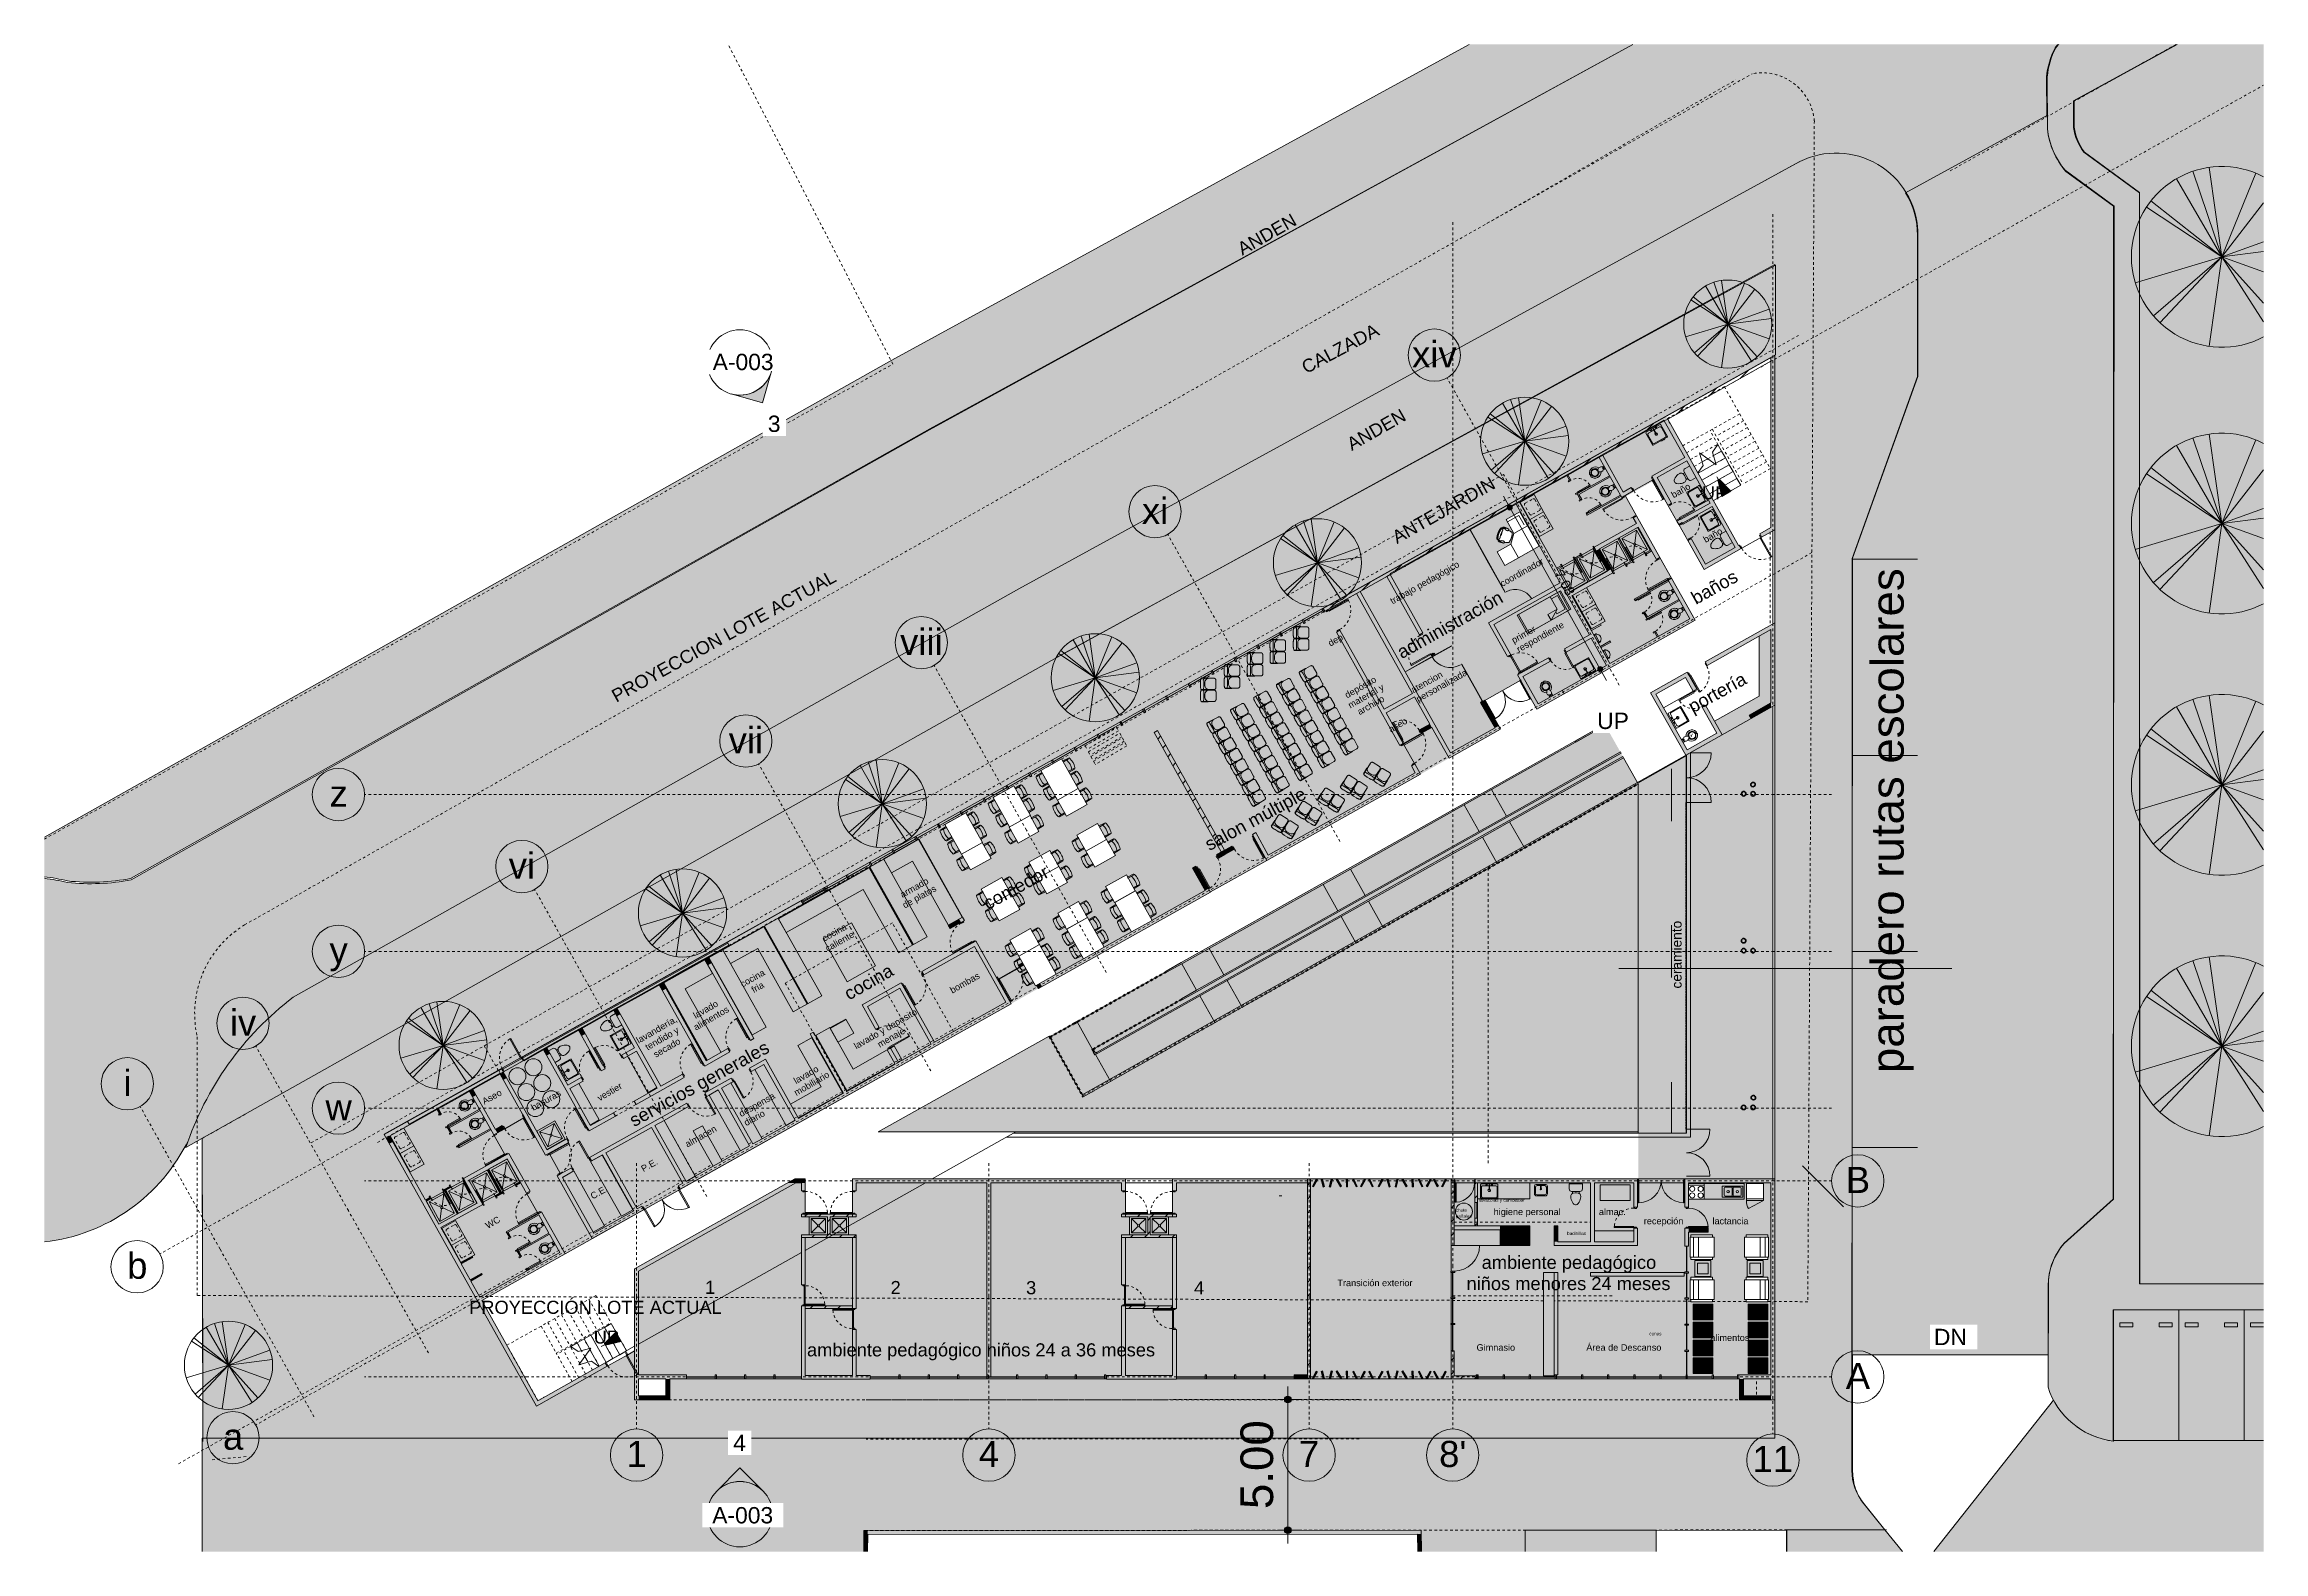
# Model space of a CAD drawing. Header units: metres. Extents: x -11.7 to 73.2, y 41.7 to 99.3.
import ezdxf

# ---------------------------------------------------------------- set-up
doc = ezdxf.new("R2010")
doc.units = ezdxf.units.M
for name, pattern in [('Basculante', [0.004, 0.0025, -0.0015]), ('Dash dot', [0.015875, 0.00635, -0.004763, 0, -0.004763]), ('Dash dot dot', [0.020637, 0.00635, -0.004763, 0, -0.004763, 0, -0.004763]), ('LineaDiscontinua-1_5mm', [0.003, 0.0015, -0.0015]), ('LíneaDeRejilla', [0.021, 0.012, -0.003, 0.003, -0.003]), ('Oculto', [0.006, 0.004, -0.002]), ('Overhead', [0.004, 0.0025, -0.0015])]:
    doc.linetypes.add(name, pattern=pattern)
for name, color, linetype, lineweight in [('A-BRND', 11, 'Continuous', 5), ('A-DETL', 3, 'Continuous', 5), ('A-DETL-3', 151, 'Continuous', 5), ('A-DETL-GENF', 92, 'Continuous', 5), ('A-DETL-LNOC', 90, 'Oculto', 5), ('A-DETL-MEDM', 33, 'Continuous', 13), ('A-ESCA', 31, 'Continuous', 5), ('A-ESCA-ANNO', 31, 'Continuous', 5), ('A-ESCA-LNOC', 31, 'Basculante', 5), ('A-FLOR-PROY', 1, 'Overhead', 5), ('A-GENM', 13, 'Continuous', 5), ('A-GLAZ', 151, 'Continuous', 13), ('A-GLAZ-CURT', 52, 'Continuous', 9), ('A-GLAZ-CWMG', 51, 'Continuous', 13), ('A-MUEB', 31, 'Continuous', 5), ('A-MURO', 113, 'Continuous', 9), ('A-MURO-ACHU', 111, 'Continuous', 9), ('A-PISO', 51, 'Continuous', 9), ('A-PISO-ACHU', 8, 'Continuous', 9), ('A-PISO-RAMP', 51, 'Continuous', 5), ('A-PISO-RAMP-TEXT', 2, 'Continuous', 5), ('A-PSAJ-ARBOL', 71, 'Continuous', 5), ('A-PUER', 31, 'Continuous', 5), ('A-PUER-MARC', 31, 'Continuous', 9), ('A-TEXT-DIM', 111, 'Continuous', 5), ('A-TEXT-DIM-250', 111, 'Continuous', 5), ('A-TEXT-NOTA', 2, 'Continuous', 5), ('A-TEXT-SIMB', 111, 'Continuous', 5), ('A-VENT', 1, 'Continuous', 5), ('A-VENT-CORT', 52, 'Continuous', 5), ('A-VENT-CORT-MARC', 51, 'Continuous', 5), ('A-WALL', 113, 'Continuous', 18), ('C-PARQ', 70, 'Continuous', 5), ('H-HID-APAR', 6, 'Continuous', 5), ('I-MOBI', 30, 'Continuous', 5), ('Q-CASE', 31, 'Dash dot dot', 5), ('S-COLS-SYMB', 171, 'Continuous', 35), ('S-ESCA-IDEN', 31, 'Continuous', 5), ('S-REJI', 1, 'Continuous', 5), ('S-REJI-IDEN', 1, 'Continuous', 5)]:
    doc.layers.add(name, color=color, linetype=linetype, lineweight=lineweight)
doc.styles.add('Arial', font='Arial.ttf', dxfattribs={"height": 0.5})
doc.styles.add('Arial_1', font='Arial.ttf', dxfattribs={"height": 0.625})
doc.styles.add('Arial_2', font='Arial.ttf', dxfattribs={"height": 1})
doc.styles.add('Arial_3', font='Arial.ttf', dxfattribs={"height": 0.25})
doc.styles.add('Arial_4', font='Arial.ttf', dxfattribs={"height": 1.25})
doc.styles.add('Arial_5', font='Arial.ttf', dxfattribs={"height": 0.375})
doc.styles.add('Arial_6', font='Arial.ttf', dxfattribs={"height": 0.125})
doc.dimstyles.new('CotaLineal-1_5mm', dxfattribs={"dimscale": 0.3048, "dimtxt": 0.382597, "dimasz": 2.46063, "dimexe": 0.615157, "dimexo": 0.0625, "dimgap": 0.410105, "dimtad": 1, "dimrnd": 0.01, "dimzin": 0, "dimdsep": 46, "dimtxsty": 'Arial_5', "dimblk1": 'DOTSMALL', "dimblk2": 'DOTSMALL', "dimsah": 1, "dimcen": 0.09, "dimdle": 1.64042, "dimazin": 0, "dimtfac": 1, "dimtdec": 4, "dimtix": 1, "dimtmove": 0, "dimatfit": 3, "dimfxl": 1.64042, "dimfxlon": 1, "dimtvp": 1, "dimtolj": 1, "dimtzin": 0, "dimarcsym": 2})
doc.dimstyles.new('CotaLineal-5_0mm', dxfattribs={"dimscale": 0.3048, "dimtxt": 1.275324, "dimasz": 3.28084, "dimexe": 0.82021, "dimexo": 0.0625, "dimgap": 0.615157, "dimtad": 1, "dimrnd": 0.01, "dimzin": 0, "dimdsep": 46, "dimtxsty": 'Arial_4', "dimblk1": 'DOTSMALL', "dimblk2": 'DOTSMALL', "dimsah": 1, "dimcen": 0.09, "dimdle": 1.64042, "dimazin": 0, "dimtfac": 1, "dimtdec": 4, "dimtix": 1, "dimtmove": 0, "dimatfit": 3, "dimfxl": 1.64042, "dimfxlon": 1, "dimtvp": 1, "dimtolj": 1, "dimtzin": 0, "dimarcsym": 2})
pattern_1 = [(45, (0, 0), (-0.265165, 0.265165), [])]

msp = doc.modelspace()

# ---------------------------------------------------------------- texts
at = {"layer": 'A-TEXT-NOTA', "color": 7, "attachment_point": 1}
for s, insert, char_height, width, rotation, style in [('ANDEN', (33.839, 91.671), 0.5, 3.02637, 29.63217, 'Arial'), ('CALZADA', (36.292, 87.15), 0.5, 3.9884, 28.06315, 'Arial'), ('ANDEN', (38.026, 84.2), 0.5, 3.02637, 29.63217, 'Arial'), ('ANTEJARDIN', (39.757, 80.639), 0.5, 5.43143, 29.63217, 'Arial'), ('baño ', (50.462, 82.173), 0.25, 1.04219, 29.68999, 'Arial_3'), ('baño ', (51.687, 80.465), 0.25, 1.04219, 29.68999, 'Arial_3'), ('PROYECCION LOTE ACTUAL', (9.892, 74.571), 0.5, 11.90506, 28.87626, 'Arial'), ('trabajo pedagógico', (39.708, 78.116), 0.25, 3.56751, 29.40224, 'Arial_3'), ('coordinador', (43.911, 78.784), 0.25, 2.22468, 29.33224, 'Arial_3'), ('baños', (51.196, 78.313), 0.5, 2.36498, 29.36891, 'Arial'), ('paradero rutas escolares', (58.141, 59.967), 1.25, 23.93037, 90, 'Arial_4'), ('administración', (39.942, 76.239), 0.5, 5.61181, 29.31543, 'Arial'), ('dep.', (37.334, 76.499), 0.25, 0.80169, 29.34147, 'Arial_3'), ('primer ', (44.351, 76.616), 0.25, 1.2827, 29.33224, 'Arial_3'), ('respondiente', (44.545, 76.27), 0.25, 2.4251, 29.33224, 'Arial_3'), ('depósito ', (37.971, 74.516), 0.25, 1.72363, 29.6817, 'Arial_3'), ('material y ', (38.095, 74.13), 0.25, 1.94409, 29.6817, 'Arial_3'), ('atencion ', (40.507, 74.714), 0.25, 1.72363, 29.33224, 'Arial_3'), ('personalizada', (40.702, 74.368), 0.25, 2.58544, 29.33224, 'Arial_3'), ('portería', (51.081, 74.166), 0.5, 2.96624, 28.79259, 'Arial'), ('archivo', (38.45, 73.875), 0.25, 1.38291, 29.6817, 'Arial_3'), ('aseo', (39.646, 73.203), 0.25, 0.94198, 30.2547, 'Arial_3'), ('salon múltiple', (32.588, 68.898), 0.5, 5.33122, 28.46211, 'Arial'), ('armado ', (20.956, 66.882), 0.25, 1.52321, 29.24244, 'Arial_3'), ('de platos', (21.049, 66.479), 0.25, 1.70359, 29.24244, 'Arial_3'), ('comedor', (24.112, 66.64), 0.5, 3.36709, 28.5779, 'Arial'), ('cocina ', (17.972, 65.211), 0.25, 1.36287, 29.24244, 'Arial_3'), ('ceramiento', (50.517, 63.203), 0.375, 3.12658, 90, 'Arial_5'), ('caliente', (18.094, 64.824), 0.25, 1.46308, 29.24244, 'Arial_3'), ('cocina ', (14.845, 63.46), 0.25, 1.36287, 29.24244, 'Arial_3'), ('cocina', (18.788, 63.174), 0.5, 2.52532, 29.6196, 'Arial'), ('bombas', (22.865, 63.223), 0.25, 1.46308, 29.39819, 'Arial_3'), ('fria', (15.27, 63.243), 0.25, 0.60127, 29.24244, 'Arial_3'), ('lavandería, ', (10.865, 61.306), 0.25, 2.20464, 29.95713, 'Arial_3'), ('lavado ', (13.042, 62.254), 0.25, 1.36287, 29.95713, 'Arial_3'), ('alimentos', (13.054, 61.803), 0.25, 1.78375, 29.95713, 'Arial_3'), ('lavado y deposito ', (19.19, 61.088), 0.25, 3.34705, 30.03161, 'Arial_3'), ('tendido y ', (11.206, 61.045), 0.25, 1.82384, 29.95713, 'Arial_3'), ('secado', (11.519, 60.767), 0.25, 1.38291, 29.95713, 'Arial_3'), ('menaje', (20.09, 61.15), 0.25, 1.34283, 30.03161, 'Arial_3'), ('servicios generales', (10.57, 58.333), 0.5, 7.47574, 28.98499, 'Arial'), ('vestier', (9.371, 59.1), 0.25, 1.2827, 30.1327, 'Arial_3'), ('lavado ', (16.886, 59.757), 0.25, 1.36287, 30.03161, 'Arial_3'), ('mobiliario', (16.899, 59.305), 0.25, 1.78375, 30.03161, 'Arial_3'), ('Aseo', (4.966, 58.976), 0.25, 0.96202, 29.12782, 'Arial_3'), ('basuras', (6.838, 58.737), 0.25, 1.50316, 28.99622, 'Arial_3'), ('despensa ', (14.789, 58.499), 0.25, 1.94409, 29.18843, 'Arial_3'), ('almacen', (12.729, 57.334), 0.25, 1.56329, 29.29258, 'Arial_3'), ('diario', (14.982, 58.153), 0.25, 1.04219, 29.18843, 'Arial_3'), ('P.E.', (11.049, 56.392), 0.25, 0.80169, 29.37161, 'Arial_3'), ('C.E.', (9.111, 55.345), 0.25, 0.82173, 29.76996, 'Arial_3'), ('WC', (5.092, 54.219), 0.25, 0.72152, 29.59386, 'Arial_3'), ('recepción', (49.447, 54.431), 0.25, 1.84388, 0.06921, 'Arial_3'), ('1', (13.53, 52.021), 0.5, 0.48101, 359.93079, 'Arial'), ('2', (20.629, 52.012), 0.5, 0.48101, 359.93079, 'Arial'), ('3', (25.812, 52.006), 0.5, 0.48101, 359.93079, 'Arial'), ('4', (32.238, 51.998), 0.5, 0.48101, 359.93079, 'Arial')]:
    msp.add_mtext(s, dxfattribs=dict(at, insert=insert, char_height=char_height, width=width, rotation=rotation, style=style))
for s, insert, char_height, width, style in [('chute ', (42.253, 54.787), 0.125, 0.60127, 'Arial_6'), ('pañales', (42.253, 54.555), 0.125, 0.7616, 'Arial_6'), ('lavacolas y cambiador', (43.16, 55.17), 0.125, 2.16456, 'Arial_6'), ('higiene personal', (43.703, 54.784), 0.25, 3.06645, 'Arial_3'), ('almac.', (47.728, 54.784), 0.25, 1.22257, 'Arial_3'), ('lactancia', (52.074, 54.432), 0.25, 1.68354, 'Arial_3'), ('mueble', (44.251, 53.788), 0.125, 0.68143, 'Arial_6'), ('bacinillas', (46.515, 53.897), 0.125, 0.88186, 'Arial_6'), ('ambiente pedagógico ', (43.244, 52.976), 0.5, 8.53797, 'Arial'), ('Transición exterior', (37.724, 52.065), 0.25, 3.48734, 'Arial_3'), ('niños menores 24 meses', (42.665, 52.165), 0.5, 9.70042, 'Arial'), ('PROYECCIÓN LOTE ACTUAL', (4.503, 51.256), 0.5, 11.90506, 'Arial'), ('ambiente pedagógico niños 24 a 36 meses', (17.43, 49.628), 0.5, 16.55485, 'Arial'), ('Gimnasio', (43.048, 49.594), 0.25, 1.76371, 'Arial_3'), ('Área de Descanso', (47.247, 49.594), 0.25, 3.48734, 'Arial_3'), ('cunas', (49.657, 50.059), 0.125, 0.60127, 'Arial_6'), ('alimentos', (51.992, 49.968), 0.25, 1.78375, 'Arial_3')]:
    msp.add_mtext(s, dxfattribs=dict(at, insert=insert, char_height=char_height, width=width, style=style))
at = {"layer": 'S-ESCA-IDEN', "char_height": 0.5, "width": 1.15839, "attachment_point": 1, "line_spacing_factor": 0.941778, "style": 'Arial'}
for insert in [(51.668, 82.422), (9.27, 50.118)]:
    msp.add_mtext('UP', dxfattribs=dict(at, insert=insert))
at = {"layer": 'S-REJI-IDEN', "char_height": 1, "attachment_point": 2, "line_spacing_factor": 0.941778, "style": 'Arial_2'}
for s, insert, width in [('xiv', (41.434, 87.969), 2.04451), ('xi', (30.748, 81.979), 1.19978), ('viii', (21.807, 76.967), 1.94657), ('vii', (15.093, 73.204), 1.5793), ('z', (-0.49, 71.161), 0.8325), ('vi', (6.523, 68.4), 1.21202), ('y', (-0.49, 65.161), 0.79577), ('iv', (-4.148, 62.402), 1.21202), ('i', (-8.57, 60.089), 0.36728), ('w', (-0.49, 59.161), 1.16305), ('B', (57.64, 56.379), 1.11408), ('b', (-8.195, 53.098), 0.93044), ('A', (57.64, 48.879), 1.11408), ('a', (-4.528, 46.556), 0.93044), ('1', (10.91, 45.895), 0.93044), ('4', (24.391, 45.895), 0.93044), ('7', (36.641, 45.895), 0.93044), ("8'", (42.137, 45.895), 1.24875), ('11', (54.387, 45.702), 1.86088)]:
    msp.add_mtext(s, dxfattribs=dict(at, insert=insert, width=width))

# ---------------------------------------------------------------- blocks, each defined once
blk = doc.blocks.new('Top Rail Type - Top Rail_Internal_-1758537-Nivel 1')
at = {"layer": 'A-BRND'}
for p, q in [((51.074, 72.109), (49.219, 71.066)), ((51.062, 72.13), (51.074, 72.109)), ((49.219, 71.066), (49.207, 71.088))]:
    blk.add_line(p, q, dxfattribs=at)
blk = doc.blocks.new('Puerta-Batiente-ConDilataciones - 800x2200-4 Dilataciones-1041456-Nivel 1')
at = {"layer": 'A-GENM'}
for p, q in [((0.372, -0.035), (-0.372, -0.035)), ((0.372, -0.035), (-0.372, -0.035)), ((-0.372, -0.075), (0.372, -0.075)), ((-0.372, -0.075), (0.372, -0.075)), ((-0.372, -0.075), (0.372, -0.075)), ((-0.372, -0.075), (0.372, -0.075)), ((0.36, -0.035), (-0.36, -0.035)), ((0.36, -0.035), (-0.36, -0.035))]:
    blk.add_line(p, q, dxfattribs=at)
at = {"layer": 'A-PUER'}
for p, q in [((-0.372, -0.819), (-0.372, -0.075)), ((-0.372, -0.075), (-0.332, -0.075)), ((-0.332, -0.819), (-0.372, -0.819)), ((-0.332, -0.075), (-0.332, -0.819))]:
    blk.add_line(p, q, dxfattribs=at)
at = {"layer": 'A-PUER', "linetype": 'LineaDiscontinua-1_5mm'}
blk.add_arc((-0.372, -0.075), 0.744, 273.0819, 0, dxfattribs=at)
at = {"layer": 'A-PUER-MARC'}
for p, q in [((-0.36, 0.025), (-0.4, 0.025)), ((-0.4, 0.025), (-0.4, -0.075)), ((-0.36, -0.035), (-0.36, 0.025)), ((0.4, 0.025), (0.36, 0.025)), ((0.36, 0.025), (0.36, -0.035)), ((0.4, -0.075), (0.4, 0.025)), ((-0.4, -0.075), (-0.372, -0.075)), ((-0.372, -0.075), (-0.372, -0.035)), ((-0.372, -0.035), (-0.36, -0.035)), ((0.36, -0.035), (0.372, -0.035)), ((0.372, -0.035), (0.372, -0.075)), ((0.372, -0.075), (0.4, -0.075))]:
    blk.add_line(p, q, dxfattribs=at)
blk = doc.blocks.new('Puerta-Batiente-HojaLisa - 900x2200-1042010-Nivel 1')
at = {"layer": 'A-PUER'}
for p, q in [((-0.422, -0.919), (-0.422, -0.075)), ((-0.422, -0.075), (-0.382, -0.075)), ((-0.382, -0.075), (-0.382, -0.919)), ((-0.382, -0.919), (-0.422, -0.919))]:
    blk.add_line(p, q, dxfattribs=at)
at = {"layer": 'A-PUER', "linetype": 'LineaDiscontinua-1_5mm'}
blk.add_arc((-0.422, -0.075), 0.844, 272.71646, 0, dxfattribs=at)
at = {"layer": 'A-PUER-MARC'}
for p, q in [((-0.41, 0.025), (-0.45, 0.025)), ((-0.45, 0.025), (-0.45, -0.075)), ((-0.41, -0.035), (-0.41, 0.025)), ((0.45, 0.025), (0.41, 0.025)), ((0.41, 0.025), (0.41, -0.035)), ((0.45, -0.075), (0.45, 0.025)), ((-0.45, -0.075), (-0.422, -0.075)), ((-0.422, -0.075), (-0.422, -0.035)), ((-0.422, -0.035), (-0.41, -0.035)), ((0.41, -0.035), (0.422, -0.035)), ((0.422, -0.035), (0.422, -0.075)), ((0.422, -0.075), (0.45, -0.075))]:
    blk.add_line(p, q, dxfattribs=at)
blk = doc.blocks.new('Puerta-Batiente-HojaLisa - 900x2200-1042033-Nivel 1')
at = {"layer": 'A-PUER'}
for p, q in [((-0.382, 0.919), (-0.422, 0.919)), ((-0.422, 0.919), (-0.422, 0.075)), ((-0.382, 0.075), (-0.382, 0.919)), ((-0.422, 0.075), (-0.382, 0.075))]:
    blk.add_line(p, q, dxfattribs=at)
at = {"layer": 'A-PUER', "linetype": 'LineaDiscontinua-1_5mm'}
blk.add_arc((-0.422, 0.075), 0.844, 360, 87.28354, dxfattribs=at)
at = {"layer": 'A-PUER-MARC'}
for p, q in [((-0.45, -0.025), (-0.45, 0.075)), ((-0.45, 0.075), (-0.422, 0.075)), ((-0.422, 0.075), (-0.422, 0.035)), ((-0.422, 0.035), (-0.41, 0.035)), ((-0.41, 0.035), (-0.41, -0.025)), ((0.41, 0.035), (0.422, 0.035)), ((0.41, -0.025), (0.41, 0.035)), ((0.422, 0.035), (0.422, 0.075)), ((0.422, 0.075), (0.45, 0.075)), ((0.45, 0.075), (0.45, -0.025)), ((-0.41, -0.025), (-0.45, -0.025)), ((0.45, -0.025), (0.41, -0.025))]:
    blk.add_line(p, q, dxfattribs=at)
blk = doc.blocks.new('Panel de sistema - Vidrio-10-1633779-Nivel 1')
at = {"layer": 'A-GLAZ-CURT'}
for p, q in [((0.55, 0.005), (-0.55, 0.005)), ((-0.55, 0.005), (-0.55, -0.005)), ((0.55, -0.005), (0.55, 0.005)), ((-0.55, -0.005), (0.55, -0.005))]:
    blk.add_line(p, q, dxfattribs=at)
blk = doc.blocks.new('Panel de sistema - Vidrio-10-1633780-Nivel 1')
at = {"layer": 'A-GLAZ-CURT'}
for p, q in [((0.5375, 0.005), (-0.5375, 0.005)), ((-0.5375, 0.005), (-0.5375, -0.005)), ((0.5375, -0.005), (0.5375, 0.005)), ((-0.5375, -0.005), (0.5375, -0.005))]:
    blk.add_line(p, q, dxfattribs=at)
blk = doc.blocks.new('Puerta-Batiente-HojaLisa - 700x2200-1187620-Nivel 1')
at = {"layer": 'A-PUER'}
for p, q in [((-0.322, -0.719), (-0.322, -0.075)), ((-0.322, -0.075), (-0.282, -0.075)), ((-0.282, -0.719), (-0.322, -0.719)), ((-0.282, -0.075), (-0.282, -0.719))]:
    blk.add_line(p, q, dxfattribs=at)
at = {"layer": 'A-PUER', "linetype": 'LineaDiscontinua-1_5mm'}
blk.add_arc((-0.322, -0.075), 0.644, 273.56104, 360, dxfattribs=at)
at = {"layer": 'A-PUER-MARC'}
for p, q in [((-0.31, 0.025), (-0.35, 0.025)), ((-0.35, 0.025), (-0.35, -0.075)), ((-0.31, -0.035), (-0.31, 0.025)), ((0.35, 0.025), (0.31, 0.025)), ((0.31, 0.025), (0.31, -0.035)), ((0.35, -0.075), (0.35, 0.025)), ((-0.35, -0.075), (-0.322, -0.075)), ((-0.322, -0.075), (-0.322, -0.035)), ((-0.322, -0.035), (-0.31, -0.035)), ((0.31, -0.035), (0.322, -0.035)), ((0.322, -0.035), (0.322, -0.075)), ((0.322, -0.075), (0.35, -0.075))]:
    blk.add_line(p, q, dxfattribs=at)
blk = doc.blocks.new('M_Sink-Single-2D - 660 x 560mm-1187621-Nivel 1')
at = {"layer": 'H-HID-APAR'}
for p, q in [((0.002, 0.65), (0.002, 0.14)), ((0.002, 0.65), (0.002, 0.14)), ((0.636, 0.675), (0.027, 0.675)), ((0.636, 0.675), (0.027, 0.675)), ((0.027, 0.115), (0.636, 0.115)), ((0.027, 0.115), (0.636, 0.115)), ((0.033, 0.592), (0.033, 0.236)), ((0.579, 0.643), (0.084, 0.643)), ((0.084, 0.185), (0.322, 0.185)), ((0.341, 0.356), (0.322, 0.356)), ((0.322, 0.356), (0.322, 0.147)), ((0.322, 0.147), (0.341, 0.147)), ((0.341, 0.147), (0.341, 0.356)), ((0.341, 0.185), (0.579, 0.185)), ((0.63, 0.236), (0.63, 0.592)), ((0.662, 0.14), (0.662, 0.65)), ((0.662, 0.14), (0.662, 0.65))]:
    blk.add_line(p, q, dxfattribs=at)
for centre, radius, start, end in [((0.027, 0.65), 0.0254, 90, 180), ((0.027, 0.65), 0.0254, 90, 180), ((0.027, 0.14), 0.0254, 180, 270), ((0.027, 0.14), 0.0254, 180, 270), ((0.084, 0.592), 0.0508, 90, 180), ((0.084, 0.236), 0.0508, 180, 270), ((0.23, 0.15), 0.0254, 360, 180), ((0.23, 0.15), 0.0254, 180, 0), ((0.332, 0.356), 0.0508, 360, 180), ((0.332, 0.356), 0.0508, 180, 259.19308), ((0.332, 0.356), 0.0508, 280.80692, 0), ((0.433, 0.15), 0.0254, 360, 180), ((0.433, 0.15), 0.0254, 180, 360), ((0.579, 0.592), 0.0508, 360, 90), ((0.579, 0.236), 0.0508, 270, 0), ((0.636, 0.65), 0.0254, 0, 90), ((0.636, 0.65), 0.0254, 0, 90), ((0.636, 0.14), 0.0254, 270, 360), ((0.636, 0.14), 0.0254, 270, 0)]:
    blk.add_arc(centre, radius, start, end, dxfattribs=at)
blk = doc.blocks.new('Puerta-Batiente-HojaLisa - 800x2200-1043135-Nivel 1')
at = {"layer": 'A-PUER'}
for p, q in [((-0.372, -0.819), (-0.372, -0.075)), ((-0.372, -0.075), (-0.332, -0.075)), ((-0.332, -0.819), (-0.372, -0.819)), ((-0.332, -0.075), (-0.332, -0.819))]:
    blk.add_line(p, q, dxfattribs=at)
at = {"layer": 'A-PUER', "linetype": 'LineaDiscontinua-1_5mm'}
blk.add_arc((-0.372, -0.075), 0.744, 273.0819, 0, dxfattribs=at)
at = {"layer": 'A-PUER-MARC'}
for p, q in [((-0.36, 0.025), (-0.4, 0.025)), ((-0.4, 0.025), (-0.4, -0.075)), ((-0.36, -0.035), (-0.36, 0.025)), ((0.4, 0.025), (0.36, 0.025)), ((0.36, 0.025), (0.36, -0.035)), ((0.4, -0.075), (0.4, 0.025)), ((-0.4, -0.075), (-0.372, -0.075)), ((-0.372, -0.075), (-0.372, -0.035)), ((-0.372, -0.035), (-0.36, -0.035)), ((0.36, -0.035), (0.372, -0.035)), ((0.372, -0.035), (0.372, -0.075)), ((0.372, -0.075), (0.4, -0.075))]:
    blk.add_line(p, q, dxfattribs=at)
blk = doc.blocks.new('PuertaVentana-Batiente-2Cuerpos-ConDivisionHorizontal - 1800x2000 - Division 80-1717527-Nivel 1')
at = {"layer": 'A-PUER'}
for p, q in [((-0.855, 0.84), (-0.87, 0.84)), ((-0.87, 0.84), (-0.87, -0.03)), ((-0.855, -0.03), (-0.855, 0.84)), ((0.855, -0.03), (0.855, 0.84)), ((0.855, 0.84), (0.87, 0.84)), ((0.87, 0.84), (0.87, -0.03)), ((-0.9, -0.03), (-0.9, -0.075)), ((-0.87, -0.03), (-0.9, -0.03)), ((-0.9, -0.075), (-0.87, -0.075)), ((-0.87, -0.075), (-0.87, -0.03)), ((-0.87, -0.03), (-0.855, -0.03)), ((0.87, -0.03), (0.855, -0.03)), ((0.87, -0.075), (0.87, -0.03)), ((0.87, -0.03), (0.9, -0.03)), ((0.9, -0.075), (0.87, -0.075)), ((0.9, -0.03), (0.9, -0.075))]:
    blk.add_line(p, q, dxfattribs=at)
for centre, start, end in [((-0.87, -0.03), 360, 89.01209), ((0.87, -0.03), 90.98791, 180)]:
    blk.add_arc(centre, 0.87, start, end, dxfattribs=at)
blk = doc.blocks.new('Parqueadero-Sencillo - 2500x5000-Residentes-968502-Nivel 1')
at = {"layer": 'C-PARQ'}
for p, q in [((-1.25, 0), (1.25, 0)), ((-1.25, -5), (-1.25, 0)), ((1.25, -5), (1.25, 0)), ((-0.5, -0.5), (-1, -0.5)), ((-1, -0.5), (-1, -0.65)), ((-1, -0.65), (-0.5, -0.65)), ((-0.5, -0.65), (-0.5, -0.5)), ((0.5, -0.65), (0.5, -0.5)), ((0.5, -0.5), (1, -0.5)), ((1, -0.65), (0.5, -0.65)), ((1, -0.5), (1, -0.65)), ((1.25, -5), (-1.25, -5))]:
    blk.add_line(p, q, dxfattribs=at)
blk = doc.blocks.new('Parqueadero-Sencillo - 2500x5000-Residentes-V1-Nivel 1')
at = {"layer": 'C-PARQ'}
for p, q in [((-1.25, 0), (-0.504, 0)), ((-1.25, -5), (-1.25, 0)), ((-0.504, -0.5), (-1, -0.5)), ((-1, -0.5), (-1, -0.65)), ((-1, -0.65), (-0.504, -0.65)), ((-0.504, -5), (-1.25, -5))]:
    blk.add_line(p, q, dxfattribs=at)
blk = doc.blocks.new('Ventana-1Cuerpo-Proyectante - 1000x500-1341010-Nivel 1')
at = {"layer": 'A-VENT'}
for p, q in [((-0.5, 0.06), (0.5, 0.06)), ((-0.5, 0.06), (-0.5, 0.03)), ((-0.5, 0.03), (0.5, 0.03)), ((0.5, 0.03), (0.5, 0.06))]:
    blk.add_line(p, q, dxfattribs=at)
blk = doc.blocks.new('Montante rectangular - 50x150-1633746-Nivel 1')
at = {"layer": 'A-GLAZ-CWMG'}
for p, q in [((-0.025, 0.075), (0.025, 0.075)), ((-0.025, -0.075), (-0.025, 0.075)), ((0.025, 0.075), (0.025, -0.075)), ((0.025, -0.075), (-0.025, -0.075))]:
    blk.add_line(p, q, dxfattribs=at)
blk = doc.blocks.new('M_Door-Curtain-Wall-Single-Glass - M_Door-Curtain-Wall-Single-Glass-1730357-Nivel 1')
at = {"layer": 'A-PUER'}
blk.add_arc((0.488, -0.051), 0.975, 180, 270, dxfattribs=at)
blk = doc.blocks.new('Panel de sistema - Vidrio-10-1633758-Nivel 1')
at = {"layer": 'A-GLAZ-CURT'}
for p, q in [((0.475, 0.005), (-0.475, 0.005)), ((-0.475, 0.005), (-0.475, -0.005)), ((0.475, -0.005), (0.475, 0.005)), ((-0.475, -0.005), (0.475, -0.005))]:
    blk.add_line(p, q, dxfattribs=at)
blk = doc.blocks.new('Panel de sistema - Vidrio-10-1728377-Nivel 1')
at = {"layer": 'A-GLAZ-CURT'}
for p, q in [((0.488, 0.005), (-0.488, 0.005)), ((-0.488, 0.005), (-0.488, -0.005)), ((0.488, -0.005), (0.488, 0.005)), ((-0.488, -0.005), (0.488, -0.005))]:
    blk.add_line(p, q, dxfattribs=at)
blk = doc.blocks.new('M_RPC Tree - Deciduous - Scarlet Oak - 12_5 Meters-1355777-Nivel 1')
at = {"layer": 'A-PSAJ-ARBOL'}
for q in [(-0.49, 3.423), (-1.739, 2.989), (-1.106, 3.277), (1.3, 3.205), (-2.889, 1.901), (-2.712, 2.146), (1.596, 2.062), (-3.312, -0.995), (-2.619, -2.258), (-2.369, -2.519), (-0.491, -3.423), (1.596, 0.579), (1.596, 0.206), (1.596, -2.489), (1.596, -1.77), (1.596, -0.573)]:
    blk.add_line((0, 0), q, dxfattribs=at)
for start, end in [(62.47607, 180), (180, 297.52393)]:
    blk.add_arc((0, 0), 3.458, start, end, dxfattribs=at)
blk = doc.blocks.new('M_RPC Tree - Deciduous - Scarlet Oak - 6 mts-1356157-Nivel 1')
at = {"layer": 'A-PSAJ-ARBOL'}
for q in [(-1.409, 0.927), (-1.323, 1.046), (-0.848, 1.458), (-0.539, 1.598), (-0.239, 1.669), (0.634, 1.563), (1.032, 1.334), (-1.615, -0.485), (-1.277, -1.101), (-1.155, -1.229), (-0.24, -1.669), (1.585, 0.575), (1.673, 0.215), (0.91, -1.42), (1.129, -1.253), (1.587, -0.57)]:
    blk.add_line((0, 0), q, dxfattribs=at)
for start, end in [(360, 180), (180, 360)]:
    blk.add_arc((0, 0), 1.687, start, end, dxfattribs=at)
blk = doc.blocks.new('Panel de sistema - Vidrio-10-1633849-Nivel 1')
at = {"layer": 'A-GLAZ-CURT'}
for p, q in [((0.463, 0.005), (-0.463, 0.005)), ((-0.463, 0.005), (-0.463, -0.005)), ((0.463, -0.005), (0.463, 0.005)), ((-0.463, -0.005), (0.463, -0.005))]:
    blk.add_line(p, q, dxfattribs=at)
blk = doc.blocks.new('Panel de sistema - Vidrio-10-1771771-Nivel 1')
at = {"layer": 'A-GLAZ-CURT'}
for p, q in [((0.406, 0.005), (-0.406, 0.005)), ((-0.406, 0.005), (-0.406, -0.005)), ((0.406, -0.005), (0.406, 0.005)), ((-0.406, -0.005), (0.406, -0.005))]:
    blk.add_line(p, q, dxfattribs=at)
blk = doc.blocks.new('Montante rectangular - 50x150-V2-Nivel 1')
at = {"layer": 'A-GLAZ-CWMG'}
for p, q in [((-0.025, 0.075), (0.025, 0.075)), ((-0.025, -0.075), (-0.025, 0.075)), ((0.025, 0.075), (0.025, -0.075)), ((0.025, -0.075), (-0.025, -0.075))]:
    blk.add_line(p, q, dxfattribs=at)
blk = doc.blocks.new('Montante rectangular - 50x150-V3-Nivel 1')
at = {"layer": 'A-GLAZ-CWMG'}
for p, q in [((-0.025, -0.075), (-0.025, 0.062)), ((0.025, 0.062), (0.025, -0.075)), ((0.025, -0.075), (-0.025, -0.075))]:
    blk.add_line(p, q, dxfattribs=at)
blk = doc.blocks.new('Montante rectangular - 50x150-V4-Nivel 1')
at = {"layer": 'A-GLAZ-CWMG'}
for p, q in [((-0.025, -0.075), (-0.025, 0.062)), ((0.025, 0.062), (0.025, -0.075)), ((0.025, -0.075), (-0.025, -0.075))]:
    blk.add_line(p, q, dxfattribs=at)
blk = doc.blocks.new('Montante rectangular - 50x150-V5-Nivel 1')
at = {"layer": 'A-GLAZ-CWMG'}
for p, q in [((-0.025, -0.075), (-0.025, 0.067)), ((0.025, 0.067), (0.025, -0.075)), ((0.025, -0.075), (-0.025, -0.075))]:
    blk.add_line(p, q, dxfattribs=at)
blk = doc.blocks.new('Montante rectangular - 50x150-1633851-Nivel 1')
at = {"layer": 'A-GLAZ-CWMG'}
for p, q in [((0, 0.075), (-0.05, 0.075)), ((-0.05, 0.075), (-0.05, -0.075)), ((0, -0.075), (0, 0.075)), ((-0.05, -0.075), (0, -0.075))]:
    blk.add_line(p, q, dxfattribs=at)
blk = doc.blocks.new('M_Water Closet - Flush Valve - Floor Mounted - Private - 6_1 Lpf-1196158-Nivel 1')
at = {"layer": 'H-HID-APAR'}
for p, q in [((-0.064, -0.102), (-0.089, -0.127)), ((-0.089, -0.127), (-0.089, -0.213)), ((-0.043, -0.281), (-0.083, -0.209)), ((-0.038, 0), (-0.064, -0.025)), ((-0.064, -0.025), (-0.064, -0.102)), ((-0.006, -0.597), (-0.013, -0.596)), ((0.064, -0.025), (0.038, 0)), ((0.083, -0.209), (0.043, -0.281)), ((0.064, -0.102), (0.064, -0.025)), ((0.089, -0.127), (0.064, -0.102)), ((0.089, -0.213), (0.089, -0.127))]:
    blk.add_line(p, q, dxfattribs=at)
at = {"layer": 'H-HID-APAR', "flags": 128}
for points in [[(-0.111, -0.325), (-0.107, -0.321), (-0.102, -0.317), (-0.098, -0.313), (-0.092, -0.309), (-0.087, -0.306), (-0.082, -0.302), (-0.076, -0.299), (-0.071, -0.296), (-0.065, -0.293), (-0.059, -0.291), (-0.053, -0.289), (-0.051, -0.288)], [(0.014, -0.596), (0.009, -0.597), (0.003, -0.597)], [(0.051, -0.288), (0.057, -0.29), (0.063, -0.292), (0.068, -0.295), (0.074, -0.298), (0.08, -0.301), (0.085, -0.304), (0.09, -0.308), (0.096, -0.311), (0.101, -0.315), (0.105, -0.319), (0.11, -0.324)]]:
    blk.add_lwpolyline(points, dxfattribs=at)
at = {"layer": 'H-HID-APAR'}
for centre, radius, start, end in [((0.019, -0.418), 0.232, 115.8609, 252.57414), ((0.002, -0.429), 0.155, 106.96329, 257.03671), ((0, -0.438), 0.146, 0, 180), ((0, -0.438), 0.146, 180, 238.35838), ((0, -0.438), 0.146, 161.44192, 165.97071), ((0, -0.437), 0.13, 90, 270), ((0, -0.438), 0.146, 146.59153, 151.90112), ((0, -0.438), 0.146, 132.2685, 137.75398), ((0, -0.438), 0.146, 118.11894, 123.43346), ((0, -0.438), 0.146, 240.61494, 251.15914), ((-0.042, -0.61), 0.0307, 252.57414, 72.57414), ((0, -0.438), 0.146, 104.04286, 108.5788), ((0, -0.438), 0.146, 255.85513, 284.14487), ((0, -0.438), 0.04, 30, 140.10827), ((0, -0.064), 0.0254, 360, 180), ((0, -0.064), 0.0254, 180, 360), ((0, -0.438), 0.197, 264.25478, 276.4022), ((0, -0.437), 0.13, 270, 90), ((0.042, -0.61), 0.0307, 107.42586, 287.42586), ((0, -0.438), 0.04, 315, 324.56805), ((-0.002, -0.429), 0.155, 282.96329, 73.03671), ((0, -0.438), 0.146, 71.4212, 75.95714), ((0, -0.438), 0.146, 288.84086, 299.38506), ((-0.019, -0.418), 0.232, 287.42586, 64.1391), ((0, -0.438), 0.146, 56.56654, 61.88106), ((0, -0.438), 0.146, 301.64162, 0), ((0, -0.438), 0.146, 42.24602, 47.7315), ((0, -0.438), 0.146, 28.16169, 33.40847), ((0, -0.438), 0.146, 14.02929, 18.55808)]:
    blk.add_arc(centre, radius, start, end, dxfattribs=at)
blk = doc.blocks.new('Panel de sistema - Vidrio-10-1439878-Nivel 1')
at = {"layer": 'A-GLAZ-CURT'}
for p, q in [((0.05, 0.005), (-0.05, 0.005)), ((-0.05, 0.005), (-0.05, -0.005)), ((0.05, -0.005), (0.05, 0.005)), ((-0.05, -0.005), (0.05, -0.005))]:
    blk.add_line(p, q, dxfattribs=at)
blk = doc.blocks.new('Panel de sistema - Vidrio-10-1439882-Nivel 1')
at = {"layer": 'A-GLAZ-CURT'}
for p, q in [((0.0425, 0.005), (-0.0425, 0.005)), ((-0.0425, 0.005), (-0.0425, -0.005)), ((0.0425, -0.005), (0.0425, 0.005)), ((-0.0425, -0.005), (0.0425, -0.005))]:
    blk.add_line(p, q, dxfattribs=at)
blk = doc.blocks.new('Panel de sistema - Vidrio-10-1439889-Nivel 1')
at = {"layer": 'A-GLAZ-CURT'}
for p, q in [((0.035, 0.005), (-0.035, 0.005)), ((-0.035, 0.005), (-0.035, -0.005)), ((0.035, -0.005), (0.035, 0.005)), ((-0.035, -0.005), (0.035, -0.005))]:
    blk.add_line(p, q, dxfattribs=at)
blk = doc.blocks.new('Panel de sistema - Vidrio-10-1504271-Nivel 1')
at = {"layer": 'A-GLAZ-CURT'}
for p, q in [((0.042, 0.005), (-0.042, 0.005)), ((-0.042, 0.005), (-0.042, -0.005)), ((0.042, -0.005), (0.042, 0.005)), ((-0.042, -0.005), (0.042, -0.005))]:
    blk.add_line(p, q, dxfattribs=at)
blk = doc.blocks.new('Panel de sistema - Vidrio-10-1633763-Nivel 1')
at = {"layer": 'A-GLAZ-CURT'}
for p, q in [((0.5, 0.005), (-0.5, 0.005)), ((-0.5, 0.005), (-0.5, -0.005)), ((0.5, -0.005), (0.5, 0.005)), ((-0.5, -0.005), (0.5, -0.005))]:
    blk.add_line(p, q, dxfattribs=at)
blk = doc.blocks.new('Puerta-Batiente-HojaLisa - 800x2200-V6-Nivel 1')
at = {"layer": 'A-PUER'}
for p, q in [((-0.372, -0.819), (-0.372, -0.075)), ((-0.372, -0.075), (-0.332, -0.075)), ((-0.332, -0.819), (-0.372, -0.819)), ((-0.332, -0.075), (-0.332, -0.819))]:
    blk.add_line(p, q, dxfattribs=at)
at = {"layer": 'A-PUER', "linetype": 'LineaDiscontinua-1_5mm'}
blk.add_arc((-0.372, -0.075), 0.744, 273.0819, 0, dxfattribs=at)
at = {"layer": 'A-PUER-MARC'}
for p, q in [((-0.36, 0.025), (-0.4, 0.025)), ((-0.4, 0.025), (-0.4, -0.075)), ((-0.36, -0.035), (-0.36, 0.025)), ((0.4, 0.025), (0.36, 0.025)), ((0.36, 0.025), (0.36, -0.035)), ((0.4, -0.075), (0.4, 0.025)), ((-0.4, -0.075), (-0.372, -0.075)), ((-0.372, -0.075), (-0.372, -0.035)), ((-0.372, -0.035), (-0.36, -0.035)), ((0.36, -0.035), (0.372, -0.035)), ((0.372, -0.035), (0.372, -0.075)), ((0.372, -0.075), (0.4, -0.075))]:
    blk.add_line(p, q, dxfattribs=at)
blk = doc.blocks.new('M_Door-Curtain-Wall-Double-Storefront - M_Door-Curtain-Wall-Double-Storefront-1504195-Nivel 1')
at = {"layer": 'A-PUER'}
for p, q in [((-0.9, -0.01555), (-0.9, -0.91555)), ((0.9, -0.01555), (0.9, -0.91555))]:
    blk.add_line(p, q, dxfattribs=at)
for centre, start, end in [((-0.9, -0.01555), 270, 360), ((0.9, -0.01555), 180, 270)]:
    blk.add_arc(centre, 0.9, start, end, dxfattribs=at)
blk = doc.blocks.new('M_Door-Curtain-Wall-Double-Storefront - M_Door-Curtain-Wall-Double-Storefront-1504482-Nivel 1')
at = {"layer": 'A-PUER'}
for p, q in [((-0.95, -0.016), (-0.95, -0.966)), ((0.95, -0.153), (0.95, -0.966))]:
    blk.add_line(p, q, dxfattribs=at)
for centre, start, end in [((-0.95, -0.016), 270, 360), ((0.95, -0.016), 180, 270)]:
    blk.add_arc(centre, 0.95, start, end, dxfattribs=at)
blk = doc.blocks.new('Puerta-Batiente-HojaLisa - 900x1_400 Discapacitados-1536111-Nivel 1')
at = {"layer": 'A-PUER'}
for p, q in [((-0.422, -0.919), (-0.422, -0.075)), ((-0.422, -0.075), (-0.382, -0.075)), ((-0.382, -0.075), (-0.382, -0.919)), ((-0.382, -0.919), (-0.422, -0.919))]:
    blk.add_line(p, q, dxfattribs=at)
at = {"layer": 'A-PUER', "linetype": 'LineaDiscontinua-1_5mm'}
blk.add_arc((-0.422, -0.075), 0.844, 272.71646, 0, dxfattribs=at)
at = {"layer": 'A-PUER-MARC'}
for p, q in [((-0.41, 0.025), (-0.45, 0.025)), ((-0.45, 0.025), (-0.45, -0.075)), ((-0.41, -0.035), (-0.41, 0.025)), ((0.45, 0.025), (0.41, 0.025)), ((0.41, 0.025), (0.41, -0.035)), ((0.45, -0.075), (0.45, 0.025)), ((-0.45, -0.075), (-0.422, -0.075)), ((-0.422, -0.075), (-0.422, -0.035)), ((-0.422, -0.035), (-0.41, -0.035)), ((0.41, -0.035), (0.422, -0.035)), ((0.422, -0.035), (0.422, -0.075)), ((0.422, -0.075), (0.45, -0.075))]:
    blk.add_line(p, q, dxfattribs=at)
blk = doc.blocks.new('Puerta-Batiente-HojaLisa - 900x2200-V7-Nivel 1')
at = {"layer": 'A-PUER'}
for p, q in [((-0.382, 0.919), (-0.422, 0.919)), ((-0.422, 0.919), (-0.422, 0.075)), ((-0.382, 0.075), (-0.382, 0.919)), ((-0.422, 0.075), (-0.382, 0.075))]:
    blk.add_line(p, q, dxfattribs=at)
at = {"layer": 'A-PUER', "linetype": 'LineaDiscontinua-1_5mm'}
blk.add_arc((-0.422, 0.075), 0.844, 360, 87.28354, dxfattribs=at)
at = {"layer": 'A-PUER-MARC'}
for p, q in [((-0.45, -0.025), (-0.45, 0.075)), ((-0.45, 0.075), (-0.422, 0.075)), ((-0.422, 0.075), (-0.422, 0.035)), ((-0.422, 0.035), (-0.41, 0.035)), ((-0.41, 0.035), (-0.41, -0.025)), ((0.41, 0.035), (0.422, 0.035)), ((0.41, -0.025), (0.41, 0.035)), ((0.422, 0.035), (0.422, 0.075)), ((0.422, 0.075), (0.45, 0.075)), ((0.45, 0.075), (0.45, -0.025)), ((-0.41, -0.025), (-0.45, -0.025)), ((0.45, -0.025), (0.41, -0.025))]:
    blk.add_line(p, q, dxfattribs=at)
blk = doc.blocks.new('Puerta-Batiente-HojaLisa - 700x2200-1508701-Nivel 1')
at = {"layer": 'A-PUER'}
for p, q in [((-0.282, 0.719), (-0.322, 0.719)), ((-0.322, 0.719), (-0.322, 0.075)), ((-0.322, 0.075), (-0.282, 0.075)), ((-0.282, 0.075), (-0.282, 0.719))]:
    blk.add_line(p, q, dxfattribs=at)
at = {"layer": 'A-PUER', "linetype": 'LineaDiscontinua-1_5mm'}
blk.add_arc((-0.322, 0.075), 0.644, 0, 86.43896, dxfattribs=at)
at = {"layer": 'A-PUER-MARC'}
for p, q in [((-0.35, -0.025), (-0.35, 0.075)), ((-0.35, 0.075), (-0.322, 0.075)), ((-0.322, 0.075), (-0.322, 0.035)), ((-0.322, 0.035), (-0.31, 0.035)), ((-0.31, 0.035), (-0.31, -0.025)), ((0.31, 0.035), (0.322, 0.035)), ((0.31, -0.025), (0.31, 0.035)), ((0.322, 0.035), (0.322, 0.075)), ((0.322, 0.075), (0.35, 0.075)), ((0.35, 0.075), (0.35, -0.025)), ((-0.31, -0.025), (-0.35, -0.025)), ((0.35, -0.025), (0.31, -0.025))]:
    blk.add_line(p, q, dxfattribs=at)
blk = doc.blocks.new('Puerta-Batiente-HojaLisa - 700x2200-V8-Nivel 1')
at = {"layer": 'A-PUER'}
for p, q in [((-0.322, -0.719), (-0.322, -0.075)), ((-0.322, -0.075), (-0.282, -0.075)), ((-0.282, -0.719), (-0.322, -0.719)), ((-0.282, -0.075), (-0.282, -0.719))]:
    blk.add_line(p, q, dxfattribs=at)
at = {"layer": 'A-PUER', "linetype": 'LineaDiscontinua-1_5mm'}
blk.add_arc((-0.322, -0.075), 0.644, 273.56104, 360, dxfattribs=at)
at = {"layer": 'A-PUER-MARC'}
for p, q in [((-0.31, 0.025), (-0.35, 0.025)), ((-0.35, 0.025), (-0.35, -0.075)), ((-0.31, -0.035), (-0.31, 0.025)), ((0.35, 0.025), (0.31, 0.025)), ((0.31, 0.025), (0.31, -0.035)), ((0.35, -0.075), (0.35, 0.025)), ((-0.35, -0.075), (-0.322, -0.075)), ((-0.322, -0.075), (-0.322, -0.035)), ((-0.322, -0.035), (-0.31, -0.035)), ((0.31, -0.035), (0.322, -0.035)), ((0.322, -0.035), (0.322, -0.075)), ((0.322, -0.075), (0.35, -0.075))]:
    blk.add_line(p, q, dxfattribs=at)
blk = doc.blocks.new('M_Toilet-Domestic-3D - M_Toilet-Domestic-3D-1584717-Nivel 1')
at = {"layer": 'H-HID-APAR'}
for p, q in [((-0.253, 0.298), (-0.253, 0.495)), ((-0.188, 0.025), (-0.191, 0)), ((-0.191, 0), (-0.186, -0.051)), ((-0.184, 0.051), (-0.188, 0.025)), ((-0.177, 0.076), (-0.184, 0.051)), ((-0.163, 0.102), (-0.177, 0.076)), ((-0.132, 0.127), (-0.163, 0.102)), ((0.159, 0.204), (-0.159, 0.204)), ((-0.123, 0.204), (-0.132, 0.127)), ((-0.097, 0.14), (-0.132, 0.127)), ((-0.025, 0.152), (-0.097, 0.14)), ((0.025, 0.152), (-0.025, 0.152)), ((0.097, 0.14), (0.025, 0.152)), ((0.132, 0.127), (0.097, 0.14)), ((0.123, 0.204), (0.132, 0.127)), ((0.163, 0.102), (0.132, 0.127)), ((0.177, 0.076), (0.163, 0.102)), ((0.184, 0.051), (0.177, 0.076)), ((0.188, 0.025), (0.184, 0.051)), ((0.186, -0.051), (0.191, 0)), ((0.191, 0), (0.188, 0.025)), ((0.253, 0.495), (0.253, 0.298)), ((-0.186, -0.051), (-0.172, -0.102)), ((-0.172, -0.102), (-0.154, -0.152)), ((-0.154, -0.152), (-0.13, -0.203)), ((-0.13, -0.203), (-0.095, -0.254)), ((-0.095, -0.254), (-0.07, -0.279)), ((-0.07, -0.279), (-0.048, -0.292)), ((-0.048, -0.292), (-0.013, -0.305)), ((-0.013, -0.305), (0.013, -0.305)), ((0.013, -0.305), (0.048, -0.292)), ((0.048, -0.292), (0.07, -0.279)), ((0.07, -0.279), (0.095, -0.254)), ((0.095, -0.254), (0.13, -0.203)), ((0.13, -0.203), (0.154, -0.152)), ((0.154, -0.152), (0.172, -0.102)), ((0.172, -0.102), (0.186, -0.051))]:
    blk.add_line(p, q, dxfattribs=at)
for centre, start, end in [((-0.159, 0.298), 180, 270), ((0.159, 0.298), 270, 360)]:
    blk.add_arc(centre, 0.0946, start, end, dxfattribs=at)
blk = doc.blocks.new('M_Sink-Single-2D - 660 x 560mm-V9-Nivel 1')
at = {"layer": 'H-HID-APAR'}
for p, q in [((0.002, 0.65), (0.002, 0.14)), ((0.002, 0.65), (0.002, 0.14)), ((0.636, 0.675), (0.027, 0.675)), ((0.636, 0.675), (0.027, 0.675)), ((0.027, 0.115), (0.636, 0.115)), ((0.027, 0.115), (0.636, 0.115)), ((0.033, 0.592), (0.033, 0.236)), ((0.579, 0.643), (0.084, 0.643)), ((0.084, 0.185), (0.322, 0.185)), ((0.341, 0.356), (0.322, 0.356)), ((0.322, 0.356), (0.322, 0.147)), ((0.322, 0.147), (0.341, 0.147)), ((0.341, 0.147), (0.341, 0.356)), ((0.341, 0.185), (0.579, 0.185)), ((0.63, 0.236), (0.63, 0.592)), ((0.662, 0.14), (0.662, 0.65)), ((0.662, 0.14), (0.662, 0.65))]:
    blk.add_line(p, q, dxfattribs=at)
for centre, radius, start, end in [((0.027, 0.65), 0.0254, 90, 180), ((0.027, 0.65), 0.0254, 90, 180), ((0.027, 0.14), 0.0254, 180, 270), ((0.027, 0.14), 0.0254, 180, 270), ((0.084, 0.592), 0.0508, 90, 180), ((0.084, 0.236), 0.0508, 180, 270), ((0.23, 0.15), 0.0254, 360, 180), ((0.23, 0.15), 0.0254, 180, 0), ((0.332, 0.356), 0.0508, 360, 180), ((0.332, 0.356), 0.0508, 180, 259.19308), ((0.332, 0.356), 0.0508, 280.80692, 0), ((0.433, 0.15), 0.0254, 360, 180), ((0.433, 0.15), 0.0254, 180, 360), ((0.579, 0.592), 0.0508, 360, 90), ((0.579, 0.236), 0.0508, 270, 0), ((0.636, 0.65), 0.0254, 0, 90), ((0.636, 0.65), 0.0254, 0, 90), ((0.636, 0.14), 0.0254, 270, 360), ((0.636, 0.14), 0.0254, 270, 0)]:
    blk.add_arc(centre, radius, start, end, dxfattribs=at)
blk = doc.blocks.new('M_Toilet-Domestic-3D - M_Toilet-Domestic-3D-1585321-Nivel 1')
at = {"layer": 'H-HID-APAR'}
for p, q in [((-0.191, 0), (-0.186, 0.051)), ((-0.186, 0.051), (-0.172, 0.102)), ((-0.172, 0.102), (-0.154, 0.152)), ((-0.154, 0.152), (-0.13, 0.203)), ((-0.13, 0.203), (-0.095, 0.254)), ((-0.095, 0.254), (-0.07, 0.279)), ((-0.07, 0.279), (-0.048, 0.292)), ((-0.048, 0.292), (-0.013, 0.305)), ((-0.013, 0.305), (0.013, 0.305)), ((0.013, 0.305), (0.048, 0.292)), ((0.048, 0.292), (0.07, 0.279)), ((0.07, 0.279), (0.095, 0.254)), ((0.095, 0.254), (0.13, 0.203)), ((0.13, 0.203), (0.154, 0.152)), ((0.154, 0.152), (0.172, 0.102)), ((0.172, 0.102), (0.186, 0.051)), ((0.186, 0.051), (0.191, 0)), ((-0.253, -0.298), (-0.253, -0.495)), ((-0.188, -0.025), (-0.191, 0)), ((-0.184, -0.051), (-0.188, -0.025)), ((-0.177, -0.076), (-0.184, -0.051)), ((-0.163, -0.102), (-0.177, -0.076)), ((-0.132, -0.127), (-0.163, -0.102)), ((0.159, -0.204), (-0.159, -0.204)), ((-0.097, -0.14), (-0.132, -0.127)), ((-0.123, -0.204), (-0.132, -0.127)), ((-0.025, -0.152), (-0.097, -0.14)), ((0.025, -0.152), (-0.025, -0.152)), ((0.097, -0.14), (0.025, -0.152)), ((0.132, -0.127), (0.097, -0.14)), ((0.123, -0.204), (0.132, -0.127)), ((0.163, -0.102), (0.132, -0.127)), ((0.177, -0.076), (0.163, -0.102)), ((0.184, -0.051), (0.177, -0.076)), ((0.188, -0.025), (0.184, -0.051)), ((0.191, 0), (0.188, -0.025)), ((0.253, -0.495), (0.253, -0.298))]:
    blk.add_line(p, q, dxfattribs=at)
for centre, start, end in [((-0.159, -0.298), 90, 180), ((0.159, -0.298), 0, 90)]:
    blk.add_arc(centre, 0.0946, start, end, dxfattribs=at)
blk = doc.blocks.new('M_Sink-Single-2D - 660 x 560mm-1585322-Nivel 1')
at = {"layer": 'H-HID-APAR'}
for p, q in [((0.002, -0.65), (0.002, -0.14)), ((0.002, -0.65), (0.002, -0.14)), ((0.027, -0.115), (0.636, -0.115)), ((0.027, -0.115), (0.636, -0.115)), ((0.636, -0.675), (0.027, -0.675)), ((0.636, -0.675), (0.027, -0.675)), ((0.033, -0.592), (0.033, -0.236)), ((0.084, -0.185), (0.322, -0.185)), ((0.579, -0.643), (0.084, -0.643)), ((0.322, -0.147), (0.341, -0.147)), ((0.322, -0.356), (0.322, -0.147)), ((0.341, -0.356), (0.322, -0.356)), ((0.341, -0.147), (0.341, -0.356)), ((0.341, -0.185), (0.579, -0.185)), ((0.63, -0.236), (0.63, -0.592)), ((0.662, -0.14), (0.662, -0.65)), ((0.662, -0.14), (0.662, -0.65))]:
    blk.add_line(p, q, dxfattribs=at)
for centre, radius, start, end in [((0.027, -0.14), 0.0254, 90, 180), ((0.027, -0.14), 0.0254, 90, 180), ((0.027, -0.65), 0.0254, 180, 270), ((0.027, -0.65), 0.0254, 180, 270), ((0.084, -0.236), 0.0508, 90, 180), ((0.084, -0.592), 0.0508, 180, 270), ((0.23, -0.15), 0.0254, 360, 180), ((0.23, -0.15), 0.0254, 180, 0), ((0.332, -0.356), 0.0508, 100.80692, 180), ((0.332, -0.356), 0.0508, 180, 0), ((0.332, -0.356), 0.0508, 360, 79.19308), ((0.433, -0.15), 0.0254, 0, 180), ((0.433, -0.15), 0.0254, 180, 0), ((0.579, -0.236), 0.0508, 360, 90), ((0.579, -0.592), 0.0508, 270, 0), ((0.636, -0.14), 0.0254, 0, 90), ((0.636, -0.14), 0.0254, 0, 90), ((0.636, -0.65), 0.0254, 270, 0), ((0.636, -0.65), 0.0254, 270, 0)]:
    blk.add_arc(centre, radius, start, end, dxfattribs=at)
blk = doc.blocks.new('M_Water Closet - Flush Valve - Floor Mounted - Public - 6_1 Lpf-1196154-Nivel 1')
at = {"layer": 'H-HID-APAR'}
for p, q in [((-0.064, -0.025), (-0.064, -0.064)), ((0.064, -0.064), (0.064, -0.025))]:
    blk.add_line(p, q, dxfattribs=at)
for centre, radius, start, end in [((0.019, -0.418), 0.232, 243.09236, 252.57414), ((-0.042, -0.61), 0.0307, 252.57414, 327.57414), ((0, -0.064), 0.0254, 360, 180), ((0, -0.438), 0.197, 263.5978, 276.4022), ((0.042, -0.61), 0.0307, 212.42586, 287.42586), ((-0.019, -0.418), 0.232, 287.42586, 296.90703)]:
    blk.add_arc(centre, radius, start, end, dxfattribs=at)
blk = doc.blocks.new('M_Sink-Single-2D - 660 x 560mm-1585875-Nivel 1')
at = {"layer": 'H-HID-APAR'}
for p, q in [((0.002, 0.635), (0.002, 0.125)), ((0.002, 0.635), (0.002, 0.125)), ((0.636, 0.66), (0.027, 0.66)), ((0.636, 0.66), (0.027, 0.66)), ((0.027, 0.1), (0.636, 0.1)), ((0.027, 0.1), (0.636, 0.1)), ((0.033, 0.577), (0.033, 0.221)), ((0.579, 0.628), (0.084, 0.628)), ((0.084, 0.17), (0.322, 0.17)), ((0.341, 0.341), (0.322, 0.341)), ((0.322, 0.341), (0.322, 0.132)), ((0.322, 0.132), (0.341, 0.132)), ((0.341, 0.132), (0.341, 0.341)), ((0.341, 0.17), (0.579, 0.17)), ((0.63, 0.221), (0.63, 0.577)), ((0.662, 0.125), (0.662, 0.635)), ((0.662, 0.125), (0.662, 0.635))]:
    blk.add_line(p, q, dxfattribs=at)
for centre, radius, start, end in [((0.027, 0.635), 0.0254, 90, 180), ((0.027, 0.635), 0.0254, 90, 180), ((0.027, 0.125), 0.0254, 180, 270), ((0.027, 0.125), 0.0254, 180, 270), ((0.084, 0.577), 0.0508, 90, 180), ((0.084, 0.221), 0.0508, 180, 270), ((0.23, 0.135), 0.0254, 360, 180), ((0.23, 0.135), 0.0254, 180, 0), ((0.332, 0.341), 0.0508, 360, 180), ((0.332, 0.341), 0.0508, 180, 259.19308), ((0.332, 0.341), 0.0508, 280.80692, 0), ((0.433, 0.135), 0.0254, 360, 180), ((0.433, 0.135), 0.0254, 180, 360), ((0.579, 0.577), 0.0508, 360, 90), ((0.579, 0.221), 0.0508, 270, 0), ((0.636, 0.635), 0.0254, 0, 90), ((0.636, 0.635), 0.0254, 0, 90), ((0.636, 0.125), 0.0254, 270, 360), ((0.636, 0.125), 0.0254, 270, 0)]:
    blk.add_arc(centre, radius, start, end, dxfattribs=at)
blk = doc.blocks.new('Puerta-Batiente-HojaLisa - 600x1_400-1274801-Nivel 1')
at = {"layer": 'A-PUER'}
for p, q in [((-0.272, -0.569), (-0.272, -0.025)), ((-0.272, -0.025), (-0.232, -0.025)), ((-0.232, -0.569), (-0.272, -0.569)), ((-0.232, -0.025), (-0.232, -0.569))]:
    blk.add_line(p, q, dxfattribs=at)
at = {"layer": 'A-PUER', "linetype": 'LineaDiscontinua-1_5mm'}
blk.add_arc((-0.272, -0.025), 0.544, 274.21673, 0, dxfattribs=at)
at = {"layer": 'A-PUER-MARC'}
for p, q in [((-0.26, 0.075), (-0.3, 0.075)), ((-0.3, 0.075), (-0.3, -0.025)), ((-0.272, -0.025), (-0.272, 0.015)), ((-0.272, 0.015), (-0.26, 0.015)), ((-0.26, 0.015), (-0.26, 0.075)), ((0.3, 0.075), (0.26, 0.075)), ((0.26, 0.075), (0.26, 0.015)), ((0.26, 0.015), (0.272, 0.015)), ((0.272, 0.015), (0.272, -0.025)), ((0.3, -0.025), (0.3, 0.075)), ((-0.3, -0.025), (-0.272, -0.025)), ((0.272, -0.025), (0.3, -0.025))]:
    blk.add_line(p, q, dxfattribs=at)
blk = doc.blocks.new('Puerta-Batiente-HojaLisa - 600x1_400-1587083-Nivel 1')
at = {"layer": 'A-PUER'}
for p, q in [((-0.232, 0.569), (-0.272, 0.569)), ((-0.272, 0.569), (-0.272, 0.025)), ((-0.272, 0.025), (-0.232, 0.025)), ((-0.232, 0.025), (-0.232, 0.569))]:
    blk.add_line(p, q, dxfattribs=at)
at = {"layer": 'A-PUER', "linetype": 'LineaDiscontinua-1_5mm'}
blk.add_arc((-0.272, 0.025), 0.544, 360, 85.78327, dxfattribs=at)
at = {"layer": 'A-PUER-MARC'}
for p, q in [((-0.3, -0.075), (-0.3, 0.025)), ((-0.3, 0.025), (-0.272, 0.025)), ((-0.272, 0.025), (-0.272, -0.015)), ((0.272, -0.015), (0.272, 0.025)), ((0.272, 0.025), (0.3, 0.025)), ((0.3, 0.025), (0.3, -0.075)), ((-0.26, -0.075), (-0.3, -0.075)), ((-0.272, -0.015), (-0.26, -0.015)), ((-0.26, -0.015), (-0.26, -0.075)), ((0.26, -0.015), (0.272, -0.015)), ((0.26, -0.075), (0.26, -0.015)), ((0.3, -0.075), (0.26, -0.075))]:
    blk.add_line(p, q, dxfattribs=at)
blk = doc.blocks.new('M_Water Closet - Flush Valve - Floor Mounted - Public - 6_1 Lpf-V10-Nivel 1')
at = {"layer": 'H-HID-APAR'}
for p, q in [((-0.064, -0.102), (-0.089, -0.127)), ((-0.089, -0.127), (-0.089, -0.213)), ((-0.043, -0.281), (-0.083, -0.209)), ((-0.038, 0), (-0.064, -0.025)), ((-0.064, -0.025), (-0.064, -0.102)), ((-0.006, -0.597), (-0.013, -0.596)), ((0.064, -0.025), (0.038, 0)), ((0.083, -0.209), (0.043, -0.281)), ((0.064, -0.102), (0.064, -0.025)), ((0.089, -0.127), (0.064, -0.102)), ((0.089, -0.213), (0.089, -0.127))]:
    blk.add_line(p, q, dxfattribs=at)
at = {"layer": 'H-HID-APAR', "flags": 128}
for points in [[(-0.111, -0.325), (-0.107, -0.321), (-0.102, -0.317), (-0.098, -0.313), (-0.092, -0.309), (-0.087, -0.306), (-0.082, -0.302), (-0.076, -0.299), (-0.071, -0.296), (-0.065, -0.293), (-0.059, -0.291), (-0.053, -0.289), (-0.051, -0.288)], [(0.014, -0.596), (0.009, -0.597), (0.003, -0.597)], [(0.051, -0.288), (0.057, -0.29), (0.063, -0.292), (0.068, -0.295), (0.074, -0.298), (0.08, -0.301), (0.085, -0.304), (0.09, -0.308), (0.096, -0.311), (0.101, -0.315), (0.105, -0.319), (0.11, -0.324)]]:
    blk.add_lwpolyline(points, dxfattribs=at)
at = {"layer": 'H-HID-APAR'}
for centre, radius, start, end in [((0.019, -0.418), 0.232, 115.8609, 252.57414), ((0.002, -0.429), 0.155, 106.96329, 257.03671), ((0, -0.438), 0.146, 0, 180), ((0, -0.438), 0.146, 180, 238.35838), ((0, -0.438), 0.146, 161.44192, 165.97071), ((0, -0.437), 0.13, 90, 270), ((0, -0.438), 0.146, 146.59153, 151.90112), ((0, -0.438), 0.146, 132.2685, 137.75398), ((0, -0.438), 0.146, 118.11894, 123.43346), ((0, -0.438), 0.146, 240.61494, 251.15914), ((-0.042, -0.61), 0.0307, 252.57414, 72.57414), ((0, -0.438), 0.146, 104.04286, 108.5788), ((0, -0.438), 0.146, 255.85513, 284.14487), ((0, -0.064), 0.0254, 360, 180), ((0, -0.064), 0.0254, 180, 360), ((0, -0.438), 0.197, 263.5978, 276.4022), ((0, -0.437), 0.13, 270, 90), ((0.042, -0.61), 0.0307, 107.42586, 287.42586), ((-0.002, -0.429), 0.155, 282.96329, 73.03671), ((0, -0.438), 0.146, 71.4212, 75.95714), ((0, -0.438), 0.146, 288.84086, 299.38506), ((-0.019, -0.418), 0.232, 287.42586, 64.1391), ((0, -0.438), 0.146, 56.56654, 61.88106), ((0, -0.438), 0.146, 301.64162, 0), ((0, -0.438), 0.146, 42.24602, 47.7315), ((0, -0.438), 0.146, 28.09888, 33.40847), ((0, -0.438), 0.146, 14.02929, 18.55808)]:
    blk.add_arc(centre, radius, start, end, dxfattribs=at)
blk = doc.blocks.new('M_Water Closet - Flush Valve - Floor Mounted - Public - 6_1 Lpf-V11-Nivel 1')
at = {"layer": 'H-HID-APAR'}
for p, q in [((-0.064, -0.102), (-0.089, -0.127)), ((-0.089, -0.127), (-0.089, -0.213)), ((-0.043, -0.281), (-0.083, -0.209)), ((-0.038, 0), (-0.064, -0.025)), ((-0.064, -0.025), (-0.064, -0.102)), ((-0.006, -0.597), (-0.013, -0.596)), ((0.064, -0.025), (0.038, 0)), ((0.083, -0.209), (0.043, -0.281)), ((0.064, -0.102), (0.064, -0.025)), ((0.089, -0.127), (0.064, -0.102)), ((0.089, -0.213), (0.089, -0.127))]:
    blk.add_line(p, q, dxfattribs=at)
at = {"layer": 'H-HID-APAR', "flags": 128}
for points in [[(-0.111, -0.325), (-0.107, -0.321), (-0.102, -0.317), (-0.098, -0.313), (-0.092, -0.309), (-0.087, -0.306), (-0.082, -0.302), (-0.076, -0.299), (-0.071, -0.296), (-0.065, -0.293), (-0.059, -0.291), (-0.053, -0.289), (-0.051, -0.288)], [(0.014, -0.596), (0.009, -0.597), (0.003, -0.597)], [(0.051, -0.288), (0.057, -0.29), (0.063, -0.292), (0.068, -0.295), (0.074, -0.298), (0.08, -0.301), (0.085, -0.304), (0.09, -0.308), (0.096, -0.311), (0.101, -0.315), (0.105, -0.319), (0.11, -0.324)]]:
    blk.add_lwpolyline(points, dxfattribs=at)
at = {"layer": 'H-HID-APAR'}
for centre, radius, start, end in [((0.019, -0.418), 0.232, 115.8609, 252.57414), ((0.002, -0.429), 0.155, 106.96329, 257.03671), ((0, -0.438), 0.146, 0, 180), ((0, -0.438), 0.146, 180, 238.35838), ((0, -0.438), 0.146, 161.44192, 165.97071), ((0, -0.437), 0.13, 107.14286, 270), ((0, -0.438), 0.146, 146.59153, 151.90112), ((0, -0.438), 0.146, 132.2685, 137.75398), ((0, -0.438), 0.146, 118.11894, 123.43346), ((0, -0.438), 0.146, 240.61494, 251.15914), ((-0.042, -0.61), 0.0307, 252.57414, 72.57414), ((0, -0.438), 0.146, 104.04286, 108.5788), ((0, -0.437), 0.13, 90, 107.14275), ((0, -0.438), 0.146, 255.85513, 284.14487), ((0, -0.064), 0.0254, 360, 180), ((0, -0.064), 0.0254, 180, 360), ((0, -0.438), 0.197, 263.5978, 276.4022), ((0, -0.437), 0.13, 270, 90), ((0.042, -0.61), 0.0307, 107.42586, 287.42586), ((-0.002, -0.429), 0.155, 282.96329, 73.03671), ((0, -0.438), 0.146, 71.4212, 75.95714), ((0, -0.438), 0.146, 288.84086, 299.38506), ((-0.019, -0.418), 0.232, 287.42586, 64.1391), ((0, -0.438), 0.146, 56.56654, 61.88106), ((0, -0.438), 0.146, 301.64162, 0), ((0, -0.438), 0.146, 42.24602, 47.7315), ((0, -0.438), 0.146, 28.09888, 33.40847), ((0, -0.438), 0.146, 14.02929, 18.55808)]:
    blk.add_arc(centre, radius, start, end, dxfattribs=at)
blk = doc.blocks.new('M_Vanity Counter Top w Square Sink Hole - 600mm Depth-1615080-Nivel 1')
at = {"layer": 'A-MUEB'}
for p, q in [((-1.269, 0), (-1.269, -0.625)), ((-0.519, -0.625), (-0.519, 0)), ((-1.269, -0.019), (-0.519, -0.019)), ((-1.269, -0.625), (-0.519, -0.625))]:
    blk.add_line(p, q, dxfattribs=at)
at = {"layer": 'Q-CASE'}
for p, q in [((-1.148, -0.509), (-1.148, -0.166)), ((-1.097, -0.115), (-0.691, -0.115)), ((-0.691, -0.56), (-1.097, -0.56)), ((-0.64, -0.166), (-0.64, -0.509))]:
    blk.add_line(p, q, dxfattribs=at)
for centre, start, end in [((-1.097, -0.166), 90, 180), ((-1.097, -0.509), 180, 270), ((-0.691, -0.166), 360, 90), ((-0.691, -0.509), 270, 360)]:
    blk.add_arc(centre, 0.0508, start, end, dxfattribs=at)
blk = doc.blocks.new('M_Vanity Counter Top w Square Sink Hole - 600mm Depth-V12-Nivel 1')
at = {"layer": 'A-MUEB'}
for p, q in [((-0.519, 0), (-1.269, 0)), ((-1.269, 0), (-1.269, -0.625)), ((-0.519, -0.625), (-0.519, 0)), ((-1.269, -0.019), (-0.519, -0.019)), ((-1.269, -0.625), (-0.519, -0.625))]:
    blk.add_line(p, q, dxfattribs=at)
at = {"layer": 'Q-CASE'}
for p, q in [((-1.148, -0.509), (-1.148, -0.166)), ((-1.097, -0.115), (-0.691, -0.115)), ((-0.691, -0.56), (-1.097, -0.56)), ((-0.64, -0.166), (-0.64, -0.509))]:
    blk.add_line(p, q, dxfattribs=at)
for centre, start, end in [((-1.097, -0.166), 90, 180), ((-1.097, -0.509), 180, 270), ((-0.691, -0.166), 360, 90), ((-0.691, -0.509), 270, 360)]:
    blk.add_arc(centre, 0.0508, start, end, dxfattribs=at)
blk = doc.blocks.new('M_Vanity Counter Top w Square Sink Hole - 600mm Depth-V13-Nivel 1')
at = {"layer": 'A-MUEB'}
for p, q in [((-0.541, 0), (-1.269, 0)), ((-1.269, 0), (-1.269, -0.625)), ((-1.269, -0.019), (-0.541, -0.019)), ((-1.269, -0.625), (-0.541, -0.625))]:
    blk.add_line(p, q, dxfattribs=at)
at = {"layer": 'Q-CASE'}
for p, q in [((-1.148, -0.509), (-1.148, -0.166)), ((-1.097, -0.115), (-0.691, -0.115)), ((-0.691, -0.56), (-1.097, -0.56)), ((-0.64, -0.166), (-0.64, -0.509))]:
    blk.add_line(p, q, dxfattribs=at)
for centre, start, end in [((-1.097, -0.166), 90, 180), ((-1.097, -0.509), 180, 270), ((-0.691, -0.166), 360, 90), ((-0.691, -0.509), 270, 360)]:
    blk.add_arc(centre, 0.0508, start, end, dxfattribs=at)
blk = doc.blocks.new('M_Urinal-2D - M_Urinal-2D-1521189-Nivel 1')
at = {"layer": 'H-HID-APAR'}
for p, q in [((-0.287, 0.075), (-0.287, 0.177)), ((-0.287, 0.177), (-0.261, 0.177)), ((-0.261, 0.075), (-0.287, 0.075)), ((-0.261, 0.177), (-0.261, 0.075)), ((0.043, 0.126), (-0.261, 0.126)), ((-0.261, 0.126), (-0.261, 0.075)), ((-0.261, 0.075), (0.043, 0.075)), ((0.069, 0.177), (0.043, 0.177)), ((0.043, 0.177), (0.043, 0.075)), ((0.043, 0.075), (0.043, 0.126)), ((0.043, 0.075), (0.069, 0.075)), ((0.069, 0.075), (0.069, 0.177))]:
    blk.add_line(p, q, dxfattribs=at)
blk.add_arc((-0.109, 0.086), 0.177, 30.67011, 149.32989, dxfattribs=at)
blk = doc.blocks.new('M_Shower Stall-2D - M_Shower Stall-2D 80_100-1592938-Nivel 1')
at = {"layer": 'H-HID-APAR'}
for p, q in [((0.075, 0.925), (0.371, 0.529)), ((0.075, 0.075), (0.075, 0.925)), ((0.075, 0.925), (0.725, 0.925)), ((0.228, 1), (0.772, 1)), ((0.725, 0.925), (0.429, 0.529)), ((0.725, 0.925), (0.725, 0.075)), ((0.8, 0), (0, 0)), ((0.372, 0.472), (0.075, 0.075)), ((0.725, 0.075), (0.075, 0.075)), ((0.428, 0.472), (0.725, 0.075))]:
    blk.add_line(p, q, dxfattribs=at)
for start, end in [(360, 180), (180, 360)]:
    blk.add_arc((0.4, 0.5), 0.04, start, end, dxfattribs=at)
blk = doc.blocks.new('M_Shower Stall-2D - M_Shower Stall-2D 80_100-V14-Nivel 1')
at = {"layer": 'H-HID-APAR'}
for p, q in [((0, 0), (0, 0.978)), ((0.075, 0.925), (0.371, 0.529)), ((0.075, 0.075), (0.075, 0.925)), ((0.075, 0.925), (0.725, 0.925)), ((0.218, 1), (0.762, 1)), ((0.725, 0.925), (0.429, 0.529)), ((0.725, 0.925), (0.725, 0.075)), ((0.79, 0), (0, 0)), ((0.372, 0.472), (0.075, 0.075)), ((0.725, 0.075), (0.075, 0.075)), ((0.428, 0.472), (0.725, 0.075))]:
    blk.add_line(p, q, dxfattribs=at)
for start, end in [(360, 180), (180, 360)]:
    blk.add_arc((0.4, 0.5), 0.04, start, end, dxfattribs=at)
blk = doc.blocks.new('M_Shower Stall-2D - M_Shower Stall-2D 80_100-V15-Nivel 1')
at = {"layer": 'H-HID-APAR'}
for p, q in [((0.075, 0.925), (0.371, 0.529)), ((0.075, 0.075), (0.075, 0.925)), ((0.075, 0.925), (0.725, 0.925)), ((0.725, 0.925), (0.429, 0.529)), ((0.725, 0.925), (0.725, 0.075)), ((0.572, 0), (0.028, 0)), ((0.372, 0.472), (0.075, 0.075)), ((0.725, 0.075), (0.075, 0.075)), ((0.428, 0.472), (0.725, 0.075))]:
    blk.add_line(p, q, dxfattribs=at)
for start, end in [(360, 180), (180, 360)]:
    blk.add_arc((0.4, 0.5), 0.04, start, end, dxfattribs=at)
blk = doc.blocks.new('M_Shower Stall-2D - M_Shower Stall-2D 80_100-V16-Nivel 1')
at = {"layer": 'H-HID-APAR'}
for p, q in [((0, 0), (0, 1)), ((0.075, 0.925), (0.371, 0.529)), ((0.075, 0.075), (0.075, 0.925)), ((0.075, 0.925), (0.725, 0.925)), ((0.725, 0.925), (0.429, 0.529)), ((0.725, 0.925), (0.725, 0.075)), ((0.8, 1), (0.8, 0)), ((0.572, 0), (0.028, 0)), ((0.372, 0.472), (0.075, 0.075)), ((0.725, 0.075), (0.075, 0.075)), ((0.428, 0.472), (0.725, 0.075))]:
    blk.add_line(p, q, dxfattribs=at)
for start, end in [(360, 180), (180, 360)]:
    blk.add_arc((0.4, 0.5), 0.04, start, end, dxfattribs=at)
blk = doc.blocks.new('M_Door-Curtain-Wall-Single-Glass - M_Door-Curtain-Wall-Single-Glass-1594221-Nivel 1')
at = {"layer": 'A-PUER'}
blk.add_arc((0.357, 0.051), 0.713, 90.01, 180, dxfattribs=at)
blk = doc.blocks.new('Panel de sistema - Vidrio-10-1594222-Nivel 1')
at = {"layer": 'A-GLAZ-CURT'}
for p, q in [((0.643, 0.005), (-0.643, 0.005)), ((-0.643, 0.005), (-0.643, -0.005)), ((0.643, -0.005), (0.643, 0.005)), ((-0.643, -0.005), (0.643, -0.005))]:
    blk.add_line(p, q, dxfattribs=at)
blk = doc.blocks.new('Panel de sistema - Vidrio-10-1113093-Nivel 1')
at = {"layer": 'A-GLAZ-CURT'}
for p, q in [((0.5, 0.005), (-0.5, 0.005)), ((-0.5, 0.005), (-0.5, -0.005)), ((0.5, -0.005), (0.5, 0.005)), ((-0.5, -0.005), (0.5, -0.005))]:
    blk.add_line(p, q, dxfattribs=at)
blk = doc.blocks.new('M_Door-Curtain-Wall-Single-Glass - M_Door-Curtain-Wall-Single-Glass-1594225-Nivel 1')
at = {"layer": 'A-PUER'}
blk.add_arc((0.4, 0.0508), 0.8, 90.361122, 180, dxfattribs=at)
blk = doc.blocks.new('Panel de sistema - Vidrio-10-1594226-Nivel 1')
at = {"layer": 'A-GLAZ-CURT'}
for p, q in [((0.6, 0.005), (-0.6, 0.005)), ((-0.6, 0.005), (-0.6, -0.005)), ((0.6, -0.005), (0.6, 0.005)), ((-0.6, -0.005), (0.6, -0.005))]:
    blk.add_line(p, q, dxfattribs=at)
blk = doc.blocks.new('Panel de sistema - Vidrio-10-1594231-Nivel 1')
at = {"layer": 'A-GLAZ-CURT'}
for p, q in [((0.219, 0.005), (-0.219, 0.005)), ((-0.219, 0.005), (-0.219, -0.005)), ((0.219, -0.005), (0.219, 0.005)), ((-0.219, -0.005), (0.219, -0.005))]:
    blk.add_line(p, q, dxfattribs=at)
blk = doc.blocks.new('M_Water Closet - Flush Valve - Floor Mounted - Private - Flushing Greater than 6_1 Lpf-1594235-Nivel 1')
at = {"layer": 'H-HID-APAR'}
for p, q in [((-0.089, 0.213), (-0.089, 0.127)), ((-0.089, 0.127), (-0.063, 0.102)), ((-0.083, 0.209), (-0.043, 0.281)), ((-0.063, 0.102), (-0.063, 0.025)), ((-0.063, 0.025), (-0.04, 0.002)), ((0.006, 0.597), (0.013, 0.596)), ((0.04, 0.002), (0.064, 0.025)), ((0.043, 0.281), (0.083, 0.209)), ((0.064, 0.102), (0.089, 0.127)), ((0.064, 0.025), (0.064, 0.102)), ((0.089, 0.127), (0.089, 0.213))]:
    blk.add_line(p, q, dxfattribs=at)
at = {"layer": 'H-HID-APAR', "flags": 128}
for points in [[(-0.051, 0.288), (-0.057, 0.29), (-0.063, 0.292), (-0.068, 0.295), (-0.074, 0.298), (-0.08, 0.301), (-0.085, 0.304), (-0.09, 0.308), (-0.096, 0.311), (-0.101, 0.315), (-0.105, 0.319), (-0.11, 0.324)], [(-0.014, 0.596), (-0.009, 0.597), (-0.003, 0.597)], [(0.111, 0.325), (0.107, 0.321), (0.102, 0.317), (0.098, 0.313), (0.092, 0.309), (0.087, 0.306), (0.082, 0.302), (0.076, 0.299), (0.071, 0.296), (0.065, 0.293), (0.059, 0.291), (0.053, 0.289), (0.051, 0.288)]]:
    blk.add_lwpolyline(points, dxfattribs=at)
at = {"layer": 'H-HID-APAR'}
for centre, radius, start, end in [((0.019, 0.418), 0.232, 107.42586, 244.1391), ((0.002, 0.429), 0.155, 102.96329, 253.03671), ((0, 0.438), 0.146, 121.64162, 180), ((0, 0.438), 0.146, 180, 0), ((0, 0.438), 0.146, 194.02929, 198.55808), ((0, 0.437), 0.13, 90, 270), ((0, 0.438), 0.146, 208.09888, 213.40847), ((0, 0.438), 0.146, 222.24602, 227.7315), ((0, 0.438), 0.146, 236.56654, 241.88106), ((0, 0.438), 0.146, 108.84086, 119.38506), ((-0.042, 0.61), 0.0307, 287.42586, 107.42586), ((0, 0.438), 0.146, 251.4212, 255.95714), ((0, 0.438), 0.146, 75.85513, 104.14487), ((0, 0.064), 0.0254, 360, 180), ((0, 0.064), 0.0254, 180, 360), ((0, 0.438), 0.197, 83.5978, 96.4022), ((0, 0.437), 0.13, 270, 90), ((0.042, 0.61), 0.0307, 72.57414, 252.57414), ((-0.002, 0.429), 0.155, 286.96329, 77.03671), ((0, 0.438), 0.146, 284.04286, 287.15554), ((0, 0.438), 0.146, 60.61494, 71.15914), ((-0.019, 0.418), 0.232, 295.8609, 72.57414), ((0, 0.438), 0.146, 298.11894, 303.43346), ((0, 0.438), 0.146, 0, 58.35838), ((0, 0.438), 0.146, 312.2685, 317.75398), ((0, 0.438), 0.146, 326.59153, 331.90112), ((0, 0.438), 0.146, 341.44192, 345.97071)]:
    blk.add_arc(centre, radius, start, end, dxfattribs=at)
blk = doc.blocks.new('Puerta-Batiente-ConVentanaSuperior - 900x2200-HojaConDilataciones_3_-1594236-Nivel 1')
at = {"layer": 'A-PUER'}
for p, q in [((-0.382, 0.919), (-0.422, 0.919)), ((-0.422, 0.919), (-0.422, 0.075)), ((-0.382, 0.075), (-0.382, 0.919)), ((-0.422, 0.075), (-0.382, 0.075))]:
    blk.add_line(p, q, dxfattribs=at)
at = {"layer": 'A-PUER', "linetype": 'LineaDiscontinua-1_5mm'}
blk.add_arc((-0.422, 0.075), 0.844, 360, 87.28354, dxfattribs=at)
at = {"layer": 'A-PUER-MARC'}
for p, q in [((-0.45, -0.025), (-0.45, 0.075)), ((-0.45, 0.075), (-0.422, 0.075)), ((-0.422, 0.075), (-0.422, 0.035)), ((-0.422, 0.035), (-0.41, 0.035)), ((-0.41, 0.035), (-0.41, -0.025)), ((0.41, 0.035), (0.422, 0.035)), ((0.41, -0.025), (0.41, 0.035)), ((0.422, 0.035), (0.422, 0.075)), ((0.422, 0.075), (0.45, 0.075)), ((0.45, 0.075), (0.45, -0.025)), ((-0.41, -0.025), (-0.45, -0.025)), ((0.45, -0.025), (0.41, -0.025))]:
    blk.add_line(p, q, dxfattribs=at)
blk = doc.blocks.new('2D-DilatacionPuertas - Lineal-1594272-Nivel 1')
at = {"layer": 'A-GENM'}
blk.add_line((6.716, 55.347), (7.128, 54.61), dxfattribs=at)
blk = doc.blocks.new('Panel de sistema - Vidrio-10-1601871-Nivel 1')
at = {"layer": 'A-GLAZ-CURT'}
for p, q in [((0.138, 0.005), (-0.138, 0.005)), ((-0.138, 0.005), (-0.138, -0.005)), ((0.138, -0.005), (0.138, 0.005)), ((-0.138, -0.005), (0.138, -0.005))]:
    blk.add_line(p, q, dxfattribs=at)
blk = doc.blocks.new('M_Shower Stall-2D - M_Shower Stall-2D 80_100-V17-Nivel 1')
at = {"layer": 'H-HID-APAR'}
for p, q in [((0, 0), (0, 0.999)), ((0.056, 1), (0.792, 1)), ((0.075, 0.925), (0.371, 0.529)), ((0.075, 0.075), (0.075, 0.925)), ((0.075, 0.925), (0.725, 0.925)), ((0.725, 0.925), (0.429, 0.529)), ((0.725, 0.925), (0.725, 0.075)), ((0.372, 0.472), (0.075, 0.075)), ((0.725, 0.075), (0.075, 0.075)), ((0.428, 0.472), (0.725, 0.075)), ((0.8, 0.364), (0.8, 0))]:
    blk.add_line(p, q, dxfattribs=at)
for start, end in [(360, 180), (180, 360)]:
    blk.add_arc((0.4, 0.5), 0.04, start, end, dxfattribs=at)
blk = doc.blocks.new('M_Shower Stall-2D - M_Shower Stall-2D 80_100-V18-Nivel 1')
at = {"layer": 'H-HID-APAR'}
for p, q in [((0, 0), (0, 1)), ((0, 1), (0.8, 1)), ((0.075, 0.925), (0.371, 0.529)), ((0.075, 0.075), (0.075, 0.925)), ((0.075, 0.925), (0.725, 0.925)), ((0.725, 0.925), (0.429, 0.529)), ((0.725, 0.925), (0.725, 0.075)), ((0.8, 1), (0.8, 0)), ((0.8, 0), (0, 0)), ((0.372, 0.472), (0.075, 0.075)), ((0.725, 0.075), (0.075, 0.075)), ((0.428, 0.472), (0.725, 0.075))]:
    blk.add_line(p, q, dxfattribs=at)
for start, end in [(360, 180), (180, 360)]:
    blk.add_arc((0.4, 0.5), 0.04, start, end, dxfattribs=at)
blk = doc.blocks.new('M_Shower Stall-2D - M_Shower Stall-2D 80_100-V19-Nivel 1')
at = {"layer": 'H-HID-APAR'}
for p, q in [((0, 0.867), (0, 1)), ((0, 1), (0.8, 1)), ((0.075, 0.925), (0.371, 0.529)), ((0.075, 0.075), (0.075, 0.925)), ((0.075, 0.925), (0.725, 0.925)), ((0.725, 0.925), (0.429, 0.529)), ((0.725, 0.925), (0.725, 0.075)), ((0.8, 1), (0.8, 0)), ((0.8, 0), (0.011, 0)), ((0.372, 0.472), (0.075, 0.075)), ((0.725, 0.075), (0.075, 0.075)), ((0.428, 0.472), (0.725, 0.075))]:
    blk.add_line(p, q, dxfattribs=at)
for start, end in [(360, 180), (180, 360)]:
    blk.add_arc((0.4, 0.5), 0.04, start, end, dxfattribs=at)
blk = doc.blocks.new('M_Shower Stall-2D - M_Shower Stall-2D 80_100-V20-Nivel 1')
at = {"layer": 'H-HID-APAR'}
for p, q in [((0, 0), (0, 1)), ((0, 1), (0.8, 1)), ((0.075, 0.925), (0.371, 0.529)), ((0.075, 0.075), (0.075, 0.925)), ((0.075, 0.925), (0.725, 0.925)), ((0.725, 0.925), (0.429, 0.529)), ((0.725, 0.925), (0.725, 0.075)), ((0.8, 1), (0.8, 0.011)), ((0.603, 0), (0.059, 0)), ((0.372, 0.472), (0.075, 0.075)), ((0.725, 0.075), (0.075, 0.075)), ((0.428, 0.472), (0.725, 0.075))]:
    blk.add_line(p, q, dxfattribs=at)
for start, end in [(360, 180), (180, 360)]:
    blk.add_arc((0.4, 0.5), 0.04, start, end, dxfattribs=at)
blk = doc.blocks.new('Puerta-Batiente-HojaLisa - 600x1_400-V21-Nivel 1')
at = {"layer": 'A-PUER'}
for p, q in [((-0.272, -0.569), (-0.272, -0.025)), ((-0.272, -0.025), (-0.232, -0.025)), ((-0.232, -0.569), (-0.272, -0.569)), ((-0.232, -0.025), (-0.232, -0.569))]:
    blk.add_line(p, q, dxfattribs=at)
at = {"layer": 'A-PUER', "linetype": 'LineaDiscontinua-1_5mm'}
blk.add_arc((-0.272, -0.025), 0.544, 274.21673, 0, dxfattribs=at)
at = {"layer": 'A-PUER-MARC'}
for p, q in [((-0.26, 0.075), (-0.3, 0.075)), ((-0.3, 0.075), (-0.3, -0.025)), ((-0.272, -0.025), (-0.272, 0.015)), ((-0.272, 0.015), (-0.26, 0.015)), ((-0.26, 0.015), (-0.26, 0.075)), ((0.3, 0.075), (0.26, 0.075)), ((0.26, 0.075), (0.26, 0.025)), ((0.3, 0.025), (0.3, 0.075)), ((-0.3, -0.025), (-0.272, -0.025))]:
    blk.add_line(p, q, dxfattribs=at)
blk = doc.blocks.new('M_Water Closet - Flush Valve - Floor Mounted - Public - 6_1 Lpf-V22-Nivel 1')
at = {"layer": 'H-HID-APAR'}
for p, q in [((-0.064, -0.102), (-0.089, -0.127)), ((-0.089, -0.127), (-0.089, -0.213)), ((-0.043, -0.281), (-0.083, -0.209)), ((-0.038, 0), (-0.064, -0.025)), ((-0.064, -0.025), (-0.064, -0.102)), ((-0.006, -0.597), (-0.013, -0.596)), ((0.064, -0.025), (0.038, 0)), ((0.083, -0.209), (0.043, -0.281)), ((0.064, -0.102), (0.064, -0.025)), ((0.089, -0.127), (0.064, -0.102)), ((0.089, -0.213), (0.089, -0.127))]:
    blk.add_line(p, q, dxfattribs=at)
at = {"layer": 'H-HID-APAR', "flags": 128}
for points in [[(-0.111, -0.325), (-0.107, -0.321), (-0.102, -0.317), (-0.098, -0.313), (-0.092, -0.309), (-0.087, -0.306), (-0.082, -0.302), (-0.076, -0.299), (-0.071, -0.296), (-0.065, -0.293), (-0.059, -0.291), (-0.053, -0.289), (-0.051, -0.288)], [(0.011, -0.597), (0.009, -0.597), (0.003, -0.597)], [(0.051, -0.288), (0.057, -0.29), (0.063, -0.292), (0.068, -0.295), (0.074, -0.298), (0.08, -0.301), (0.085, -0.304), (0.09, -0.308), (0.096, -0.311), (0.101, -0.315), (0.105, -0.319), (0.11, -0.324)]]:
    blk.add_lwpolyline(points, dxfattribs=at)
at = {"layer": 'H-HID-APAR'}
for centre, radius, start, end in [((0.019, -0.418), 0.232, 115.8609, 252.57414), ((0.002, -0.429), 0.155, 106.96329, 257.03671), ((0, -0.438), 0.146, 0, 180), ((0, -0.438), 0.146, 180, 238.35838), ((0, -0.438), 0.146, 161.44192, 165.97071), ((0, -0.437), 0.13, 90, 270), ((0, -0.438), 0.146, 146.59153, 151.90112), ((0, -0.438), 0.146, 132.2685, 137.75398), ((0, -0.438), 0.146, 118.11894, 123.43346), ((0, -0.438), 0.146, 240.61494, 251.15914), ((-0.042, -0.61), 0.0307, 252.57414, 72.57414), ((0, -0.438), 0.146, 104.04286, 108.5788), ((0, -0.438), 0.146, 255.85513, 284.14487), ((0, -0.064), 0.0254, 360, 180), ((0, -0.064), 0.0254, 180, 360), ((0, -0.438), 0.197, 263.5978, 276.4022), ((0, -0.437), 0.13, 270, 90), ((0.042, -0.61), 0.0307, 107.42586, 287.42586), ((-0.002, -0.429), 0.155, 282.96329, 73.03671), ((0, -0.438), 0.146, 71.4212, 75.95714), ((0, -0.438), 0.146, 288.84086, 299.38506), ((-0.019, -0.418), 0.232, 287.42586, 64.1391), ((0, -0.438), 0.146, 56.56654, 61.88106), ((0, -0.438), 0.146, 301.64162, 0), ((0, -0.438), 0.146, 42.24602, 47.7315), ((0, -0.438), 0.146, 28.09888, 33.40847), ((0, -0.438), 0.146, 14.02929, 18.55808)]:
    blk.add_arc(centre, radius, start, end, dxfattribs=at)
blk = doc.blocks.new('M_Water Closet - Flush Valve - Floor Mounted - Public - 6_1 Lpf-V23-Nivel 1')
at = {"layer": 'H-HID-APAR'}
for p, q in [((-0.064, -0.102), (-0.089, -0.127)), ((-0.089, -0.127), (-0.089, -0.213)), ((-0.043, -0.281), (-0.083, -0.209)), ((-0.038, 0), (-0.064, -0.025)), ((-0.064, -0.025), (-0.064, -0.102)), ((-0.006, -0.597), (-0.013, -0.596)), ((0.064, -0.025), (0.038, 0)), ((0.083, -0.209), (0.043, -0.281)), ((0.064, -0.102), (0.064, -0.025)), ((0.089, -0.127), (0.064, -0.102)), ((0.089, -0.213), (0.089, -0.127))]:
    blk.add_line(p, q, dxfattribs=at)
at = {"layer": 'H-HID-APAR', "flags": 128}
for points in [[(-0.111, -0.325), (-0.107, -0.321), (-0.102, -0.317), (-0.098, -0.313), (-0.092, -0.309), (-0.087, -0.306), (-0.082, -0.302), (-0.076, -0.299), (-0.071, -0.296), (-0.065, -0.293), (-0.059, -0.291), (-0.053, -0.289), (-0.051, -0.288)], [(0.014, -0.596), (0.009, -0.597), (0.003, -0.597)], [(0.051, -0.288), (0.057, -0.29), (0.063, -0.292), (0.068, -0.295), (0.074, -0.298), (0.08, -0.301), (0.085, -0.304), (0.09, -0.308), (0.096, -0.311), (0.101, -0.315), (0.105, -0.319), (0.11, -0.324)]]:
    blk.add_lwpolyline(points, dxfattribs=at)
at = {"layer": 'H-HID-APAR'}
for centre, radius, start, end in [((0.019, -0.418), 0.232, 115.8609, 252.57414), ((0.002, -0.429), 0.155, 106.96329, 257.03671), ((0, -0.438), 0.146, 0, 180), ((0, -0.438), 0.146, 180, 237.24005), ((0, -0.438), 0.146, 161.44192, 165.97071), ((0, -0.437), 0.13, 90, 270), ((0, -0.438), 0.146, 146.59153, 151.90112), ((0, -0.438), 0.146, 132.2685, 137.75398), ((0, -0.438), 0.146, 118.11894, 123.43346), ((0, -0.438), 0.146, 240.61494, 251.15914), ((-0.042, -0.61), 0.0307, 252.57414, 72.57414), ((0, -0.438), 0.146, 105.28058, 108.5788), ((0, -0.438), 0.146, 255.85513, 284.14487), ((0, -0.064), 0.0254, 360, 180), ((0, -0.064), 0.0254, 180, 360), ((0, -0.438), 0.197, 263.5978, 276.4022), ((0, -0.437), 0.13, 270, 90), ((0.042, -0.61), 0.0307, 107.42586, 287.42586), ((-0.002, -0.429), 0.155, 282.96329, 73.03671), ((0, -0.438), 0.146, 71.4212, 75.95714), ((0, -0.438), 0.146, 288.84086, 299.38506), ((-0.019, -0.418), 0.232, 287.42586, 64.1391), ((0, -0.438), 0.146, 56.56654, 61.88106), ((0, -0.438), 0.146, 301.64162, 0), ((0, -0.438), 0.146, 42.24602, 47.7315), ((0, -0.438), 0.146, 28.09888, 33.40847), ((0, -0.438), 0.146, 14.02929, 18.55808)]:
    blk.add_arc(centre, radius, start, end, dxfattribs=at)
blk = doc.blocks.new('M_Water Closet - Flush Valve - Floor Mounted - Public - 6_1 Lpf-V24-Nivel 1')
at = {"layer": 'H-HID-APAR'}
for p, q in [((-0.064, -0.102), (-0.089, -0.127)), ((-0.089, -0.127), (-0.089, -0.213)), ((-0.043, -0.281), (-0.083, -0.209)), ((-0.038, 0), (-0.064, -0.025)), ((-0.064, -0.025), (-0.064, -0.102)), ((-0.006, -0.597), (-0.013, -0.596)), ((0.064, -0.025), (0.038, 0)), ((0.083, -0.209), (0.043, -0.281)), ((0.064, -0.102), (0.064, -0.025)), ((0.089, -0.127), (0.064, -0.102)), ((0.089, -0.213), (0.089, -0.127))]:
    blk.add_line(p, q, dxfattribs=at)
at = {"layer": 'H-HID-APAR', "flags": 128}
for points in [[(-0.111, -0.325), (-0.107, -0.321), (-0.102, -0.317), (-0.098, -0.313), (-0.092, -0.309), (-0.087, -0.306), (-0.082, -0.302), (-0.076, -0.299), (-0.071, -0.296), (-0.065, -0.293), (-0.059, -0.291), (-0.053, -0.289), (-0.051, -0.288)], [(0.014, -0.596), (0.009, -0.597), (0.003, -0.597)], [(0.051, -0.288), (0.057, -0.29), (0.063, -0.292), (0.068, -0.295), (0.074, -0.298), (0.08, -0.301), (0.085, -0.304), (0.09, -0.308), (0.096, -0.311), (0.101, -0.315), (0.105, -0.319), (0.11, -0.324)]]:
    blk.add_lwpolyline(points, dxfattribs=at)
at = {"layer": 'H-HID-APAR'}
for centre, radius, start, end in [((0.019, -0.418), 0.232, 115.8609, 252.57414), ((0.002, -0.429), 0.155, 106.96329, 257.03671), ((0, -0.438), 0.146, 0, 180), ((0, -0.438), 0.146, 180, 238.35838), ((0, -0.438), 0.146, 161.44192, 165.97071), ((0, -0.437), 0.13, 90, 270), ((0, -0.438), 0.146, 146.59153, 151.90112), ((0, -0.438), 0.146, 132.2685, 137.75398), ((0, -0.438), 0.146, 118.11894, 123.43346), ((0, -0.438), 0.146, 240.61494, 251.15914), ((-0.042, -0.61), 0.0307, 252.57414, 72.57414), ((0, -0.438), 0.146, 104.04286, 108.38644), ((0, -0.438), 0.146, 255.85513, 283.93729), ((0, -0.064), 0.0254, 360, 180), ((0, -0.064), 0.0254, 180, 360), ((0, -0.438), 0.197, 263.5978, 276.4022), ((0, -0.437), 0.13, 270, 90), ((0.042, -0.61), 0.0307, 107.42586, 287.42586), ((-0.002, -0.429), 0.155, 282.96329, 73.03671), ((0, -0.438), 0.146, 71.4212, 75.95714), ((0, -0.438), 0.146, 288.84086, 299.38506), ((-0.019, -0.418), 0.232, 287.42586, 64.1391), ((0, -0.438), 0.146, 56.56654, 61.88106), ((0, -0.438), 0.146, 301.64162, 0), ((0, -0.438), 0.146, 42.24602, 47.7315), ((0, -0.438), 0.146, 28.09888, 33.40847), ((0, -0.438), 0.146, 14.02929, 17.3186)]:
    blk.add_arc(centre, radius, start, end, dxfattribs=at)
blk = doc.blocks.new('M_Vanity Counter Top w Square Sink Hole - 600mm Depth-V25-Nivel 1')
at = {"layer": 'A-MUEB'}
for p, q in [((-1.269, -0.004), (-1.269, -0.625)), ((-1.269, -0.019), (-0.519, -0.019)), ((-1.269, -0.625), (-0.519, -0.625)), ((-0.519, -0.625), (-0.519, -0.004))]:
    blk.add_line(p, q, dxfattribs=at)
at = {"layer": 'Q-CASE'}
for p, q in [((-1.148, -0.509), (-1.148, -0.166)), ((-1.097, -0.115), (-0.691, -0.115)), ((-0.691, -0.56), (-1.097, -0.56)), ((-0.64, -0.166), (-0.64, -0.509))]:
    blk.add_line(p, q, dxfattribs=at)
for centre, start, end in [((-1.097, -0.166), 90, 180), ((-1.097, -0.509), 180, 270), ((-0.691, -0.166), 360, 90), ((-0.691, -0.509), 270, 360)]:
    blk.add_arc(centre, 0.0508, start, end, dxfattribs=at)
blk = doc.blocks.new('M_Vanity Counter Top w Square Sink Hole - 600mm Depth-V26-Nivel 1')
at = {"layer": 'A-MUEB'}
for p, q in [((-1.269, -0.003), (-1.269, -0.625)), ((-1.269, -0.019), (-0.519, -0.019)), ((-1.269, -0.625), (-0.519, -0.625)), ((-0.519, -0.625), (-0.519, -0.004))]:
    blk.add_line(p, q, dxfattribs=at)
at = {"layer": 'Q-CASE'}
for p, q in [((-1.148, -0.509), (-1.148, -0.166)), ((-1.097, -0.115), (-0.691, -0.115)), ((-0.691, -0.56), (-1.097, -0.56)), ((-0.64, -0.166), (-0.64, -0.509))]:
    blk.add_line(p, q, dxfattribs=at)
for centre, start, end in [((-1.097, -0.166), 90, 180), ((-1.097, -0.509), 180, 270), ((-0.691, -0.166), 360, 90), ((-0.691, -0.509), 270, 360)]:
    blk.add_arc(centre, 0.0508, start, end, dxfattribs=at)
blk = doc.blocks.new('M_Vanity Counter Top w Square Sink Hole - 600mm Depth-1614399-Nivel 1')
at = {"layer": 'A-MUEB'}
for p, q in [((-1.269, -0.002), (-1.269, -0.625)), ((-1.269, -0.019), (-0.485, -0.019)), ((-1.269, -0.625), (-0.485, -0.625))]:
    blk.add_line(p, q, dxfattribs=at)
at = {"layer": 'Q-CASE'}
for p, q in [((-1.123, -0.509), (-1.123, -0.166)), ((-1.072, -0.115), (-0.666, -0.115)), ((-0.666, -0.56), (-1.072, -0.56)), ((-0.615, -0.166), (-0.615, -0.509))]:
    blk.add_line(p, q, dxfattribs=at)
for centre, start, end in [((-1.072, -0.166), 90, 180), ((-1.072, -0.509), 180, 270), ((-0.666, -0.166), 360, 90), ((-0.666, -0.509), 270, 360)]:
    blk.add_arc(centre, 0.0508, start, end, dxfattribs=at)
blk = doc.blocks.new('M_Vanity Counter Top w Square Sink Hole - 600mm Depth-V27-Nivel 1')
at = {"layer": 'A-MUEB'}
for p, q in [((-1.269, -0.003), (-1.269, -0.625)), ((-1.269, -0.019), (-0.469, -0.019)), ((-1.269, -0.625), (-0.469, -0.625)), ((-0.469, -0.625), (-0.469, -0.003))]:
    blk.add_line(p, q, dxfattribs=at)
at = {"layer": 'Q-CASE'}
for p, q in [((-1.123, -0.509), (-1.123, -0.166)), ((-1.072, -0.115), (-0.666, -0.115)), ((-0.666, -0.56), (-1.072, -0.56)), ((-0.615, -0.166), (-0.615, -0.509))]:
    blk.add_line(p, q, dxfattribs=at)
for centre, start, end in [((-1.072, -0.166), 90, 180), ((-1.072, -0.509), 180, 270), ((-0.666, -0.166), 360, 90), ((-0.666, -0.509), 270, 360)]:
    blk.add_arc(centre, 0.0508, start, end, dxfattribs=at)
blk = doc.blocks.new('Puerta-Batiente-ConDilataciones - 1000x2200-3 Dilataciones-1625095-Nivel 1')
at = {"layer": 'A-GENM'}
for p, q in [((0.472, -0.035), (-0.472, -0.035)), ((0.472, -0.035), (-0.472, -0.035)), ((0.472, -0.035), (-0.472, -0.035)), ((-0.472, -0.05), (0.472, -0.05)), ((-0.472, -0.05), (0.472, -0.05)), ((-0.472, -0.05), (0.472, -0.05))]:
    blk.add_line(p, q, dxfattribs=at)
at = {"layer": 'A-PUER'}
for p, q in [((-0.472, -0.994), (-0.472, -0.05)), ((-0.472, -0.05), (-0.432, -0.05)), ((-0.432, -0.05), (-0.432, -0.994)), ((-0.432, -0.994), (-0.472, -0.994))]:
    blk.add_line(p, q, dxfattribs=at)
at = {"layer": 'A-PUER', "linetype": 'LineaDiscontinua-1_5mm'}
blk.add_arc((-0.472, -0.05), 0.944, 272.42851, 0, dxfattribs=at)
at = {"layer": 'A-PUER-MARC'}
for p, q in [((-0.46, 0.05), (-0.5, 0.05)), ((-0.5, 0.05), (-0.5, -0.05)), ((-0.46, -0.01), (-0.46, 0.05)), ((0.5, 0.05), (0.46, 0.05)), ((0.46, 0.05), (0.46, -0.01)), ((0.5, -0.05), (0.5, 0.05)), ((-0.5, -0.05), (-0.472, -0.05)), ((-0.472, -0.05), (-0.472, -0.01)), ((-0.472, -0.01), (-0.46, -0.01)), ((0.46, -0.01), (0.472, -0.01)), ((0.472, -0.01), (0.472, -0.05)), ((0.472, -0.05), (0.5, -0.05))]:
    blk.add_line(p, q, dxfattribs=at)
blk = doc.blocks.new('Puerta-Batiente-HojaLisa - 900x2200-V28-Nivel 1')
at = {"layer": 'A-PUER'}
for p, q in [((-0.422, -0.919), (-0.422, -0.075)), ((-0.422, -0.075), (-0.382, -0.075)), ((-0.382, -0.075), (-0.382, -0.919)), ((-0.382, -0.919), (-0.422, -0.919))]:
    blk.add_line(p, q, dxfattribs=at)
at = {"layer": 'A-PUER', "linetype": 'LineaDiscontinua-1_5mm'}
blk.add_arc((-0.422, -0.075), 0.844, 272.71646, 0, dxfattribs=at)
at = {"layer": 'A-PUER-MARC'}
for p, q in [((-0.41, 0.025), (-0.45, 0.025)), ((-0.41, -0.035), (-0.41, 0.025)), ((0.45, 0.025), (0.41, 0.025)), ((0.41, 0.025), (0.41, -0.035)), ((-0.45, -0.075), (-0.422, -0.075)), ((-0.422, -0.075), (-0.422, -0.035)), ((-0.422, -0.035), (-0.41, -0.035)), ((0.41, -0.035), (0.422, -0.035)), ((0.422, -0.035), (0.422, -0.075)), ((0.422, -0.075), (0.45, -0.075))]:
    blk.add_line(p, q, dxfattribs=at)
blk = doc.blocks.new('Montante rectangular - 50x150-1633856-Nivel 1')
at = {"layer": 'A-GLAZ-CWMG'}
for p, q in [((-0.05, 0.075), (0, 0.075)), ((-0.05, -0.075), (-0.05, 0.075)), ((0, 0.075), (0, -0.075)), ((0, -0.075), (-0.05, -0.075))]:
    blk.add_line(p, q, dxfattribs=at)
blk = doc.blocks.new('M_Opening-Door - 0915 x 2134mm-1638094-Nivel 1')
at = {"layer": 'A-DETL-GENF', "linetype": 'Overhead'}
for p, q in [((0.449, 0.075), (-0.466, 0.075)), ((-0.466, -0.075), (0.449, -0.075))]:
    blk.add_line(p, q, dxfattribs=at)
at = {"layer": 'A-DETL-MEDM'}
for p, q in [((-0.466, 0.075), (-0.466, -0.075)), ((0.449, -0.075), (0.449, 0.075))]:
    blk.add_line(p, q, dxfattribs=at)
blk = doc.blocks.new('Puerta-Batiente-HojaLisa - 800x2200-1180584-Nivel 1')
at = {"layer": 'A-PUER'}
for p, q in [((-0.332, 0.819), (-0.372, 0.819)), ((-0.372, 0.819), (-0.372, 0.075)), ((-0.372, 0.075), (-0.332, 0.075)), ((-0.332, 0.075), (-0.332, 0.819))]:
    blk.add_line(p, q, dxfattribs=at)
at = {"layer": 'A-PUER', "linetype": 'LineaDiscontinua-1_5mm'}
blk.add_arc((-0.372, 0.075), 0.744, 360, 86.9181, dxfattribs=at)
at = {"layer": 'A-PUER-MARC'}
for p, q in [((-0.4, -0.025), (-0.4, 0.075)), ((-0.4, 0.075), (-0.372, 0.075)), ((-0.372, 0.075), (-0.372, 0.035)), ((-0.372, 0.035), (-0.36, 0.035)), ((-0.36, 0.035), (-0.36, -0.025)), ((0.36, 0.035), (0.372, 0.035)), ((0.36, -0.025), (0.36, 0.035)), ((0.372, 0.035), (0.372, 0.075)), ((0.372, 0.075), (0.4, 0.075)), ((0.4, 0.075), (0.4, -0.025)), ((-0.36, -0.025), (-0.4, -0.025)), ((0.4, -0.025), (0.36, -0.025))]:
    blk.add_line(p, q, dxfattribs=at)
blk = doc.blocks.new('M_Toilet-Domestic-3D - M_Toilet-Domestic-3D-V29-Nivel 1')
at = {"layer": 'H-HID-APAR'}
for p, q in [((-0.253, 0.298), (-0.253, 0.476)), ((-0.188, 0.025), (-0.191, 0)), ((-0.191, 0), (-0.186, -0.051)), ((-0.184, 0.051), (-0.188, 0.025)), ((-0.177, 0.076), (-0.184, 0.051)), ((-0.163, 0.102), (-0.177, 0.076)), ((-0.132, 0.127), (-0.163, 0.102)), ((0.159, 0.204), (-0.159, 0.204)), ((-0.123, 0.204), (-0.132, 0.127)), ((-0.097, 0.14), (-0.132, 0.127)), ((-0.025, 0.152), (-0.097, 0.14)), ((0.025, 0.152), (-0.025, 0.152)), ((0.097, 0.14), (0.025, 0.152)), ((0.132, 0.127), (0.097, 0.14)), ((0.123, 0.204), (0.132, 0.127)), ((0.163, 0.102), (0.132, 0.127)), ((0.177, 0.076), (0.163, 0.102)), ((0.184, 0.051), (0.177, 0.076)), ((0.188, 0.025), (0.184, 0.051)), ((0.186, -0.051), (0.191, 0)), ((0.191, 0), (0.188, 0.025)), ((0.253, 0.476), (0.253, 0.298)), ((-0.186, -0.051), (-0.172, -0.102)), ((-0.172, -0.102), (-0.154, -0.152)), ((-0.154, -0.152), (-0.13, -0.203)), ((-0.13, -0.203), (-0.095, -0.254)), ((-0.095, -0.254), (-0.07, -0.279)), ((-0.07, -0.279), (-0.048, -0.292)), ((-0.048, -0.292), (-0.013, -0.305)), ((-0.013, -0.305), (0.013, -0.305)), ((0.013, -0.305), (0.048, -0.292)), ((0.048, -0.292), (0.07, -0.279)), ((0.07, -0.279), (0.095, -0.254)), ((0.095, -0.254), (0.13, -0.203)), ((0.13, -0.203), (0.154, -0.152)), ((0.154, -0.152), (0.172, -0.102)), ((0.172, -0.102), (0.186, -0.051))]:
    blk.add_line(p, q, dxfattribs=at)
for centre, start, end in [((-0.159, 0.298), 180, 270), ((0.159, 0.298), 270, 360)]:
    blk.add_arc(centre, 0.0946, start, end, dxfattribs=at)
blk = doc.blocks.new('M_Toilet-Domestic-3D - M_Toilet-Domestic-3D-V30-Nivel 1')
at = {"layer": 'H-HID-APAR'}
for p, q in [((-0.253, 0.298), (-0.253, 0.474)), ((-0.188, 0.025), (-0.191, 0)), ((-0.191, 0), (-0.186, -0.051)), ((-0.184, 0.051), (-0.188, 0.025)), ((-0.177, 0.076), (-0.184, 0.051)), ((-0.163, 0.102), (-0.177, 0.076)), ((-0.132, 0.127), (-0.163, 0.102)), ((0.159, 0.204), (-0.159, 0.204)), ((-0.123, 0.204), (-0.132, 0.127)), ((-0.097, 0.14), (-0.132, 0.127)), ((-0.025, 0.152), (-0.097, 0.14)), ((0.025, 0.152), (-0.025, 0.152)), ((0.097, 0.14), (0.025, 0.152)), ((0.132, 0.127), (0.097, 0.14)), ((0.123, 0.204), (0.132, 0.127)), ((0.163, 0.102), (0.132, 0.127)), ((0.177, 0.076), (0.163, 0.102)), ((0.184, 0.051), (0.177, 0.076)), ((0.188, 0.025), (0.184, 0.051)), ((0.186, -0.051), (0.191, 0)), ((0.191, 0), (0.188, 0.025)), ((0.253, 0.474), (0.253, 0.298)), ((-0.186, -0.051), (-0.172, -0.102)), ((-0.172, -0.102), (-0.154, -0.152)), ((-0.154, -0.152), (-0.13, -0.203)), ((-0.13, -0.203), (-0.095, -0.254)), ((-0.095, -0.254), (-0.07, -0.279)), ((-0.07, -0.279), (-0.048, -0.292)), ((-0.048, -0.292), (-0.013, -0.305)), ((-0.013, -0.305), (0.013, -0.305)), ((0.013, -0.305), (0.048, -0.292)), ((0.048, -0.292), (0.07, -0.279)), ((0.07, -0.279), (0.095, -0.254)), ((0.095, -0.254), (0.13, -0.203)), ((0.13, -0.203), (0.154, -0.152)), ((0.154, -0.152), (0.172, -0.102)), ((0.172, -0.102), (0.186, -0.051))]:
    blk.add_line(p, q, dxfattribs=at)
for centre, start, end in [((-0.159, 0.298), 180, 270), ((0.159, 0.298), 270, 360)]:
    blk.add_arc(centre, 0.0946, start, end, dxfattribs=at)
blk = doc.blocks.new('Puerta-Batiente-2Cuerpos-HojaEnCelosia - 1600x2200-1638897-Nivel 1')
at = {"layer": 'A-PUER'}
for p, q in [((-0.772, -0.847), (-0.772, -0.075)), ((-0.772, -0.075), (-0.732, -0.075)), ((-0.732, -0.847), (-0.772, -0.847)), ((-0.732, -0.075), (-0.732, -0.847)), ((0.732, -0.075), (0.732, -0.847)), ((0.732, -0.847), (0.772, -0.847)), ((0.772, -0.847), (0.772, -0.075))]:
    blk.add_line(p, q, dxfattribs=at)
for centre, start, end in [((-0.772, -0.075), 270, 0), ((0.772, -0.075), 180, 270)]:
    blk.add_arc(centre, 0.772, start, end, dxfattribs=at)
at = {"layer": 'A-PUER-MARC'}
for p, q in [((-0.8, 0.025), (-0.76, 0.025)), ((-0.8, -0.075), (-0.8, 0.025)), ((-0.76, 0.025), (-0.76, -0.035)), ((0.76, 0.025), (0.8, 0.025)), ((0.76, -0.035), (0.76, 0.025)), ((0.8, 0.025), (0.8, -0.075)), ((-0.772, -0.075), (-0.8, -0.075)), ((-0.772, -0.035), (-0.772, -0.075)), ((-0.76, -0.035), (-0.772, -0.035)), ((0.772, -0.035), (0.76, -0.035)), ((0.772, -0.075), (0.772, -0.035)), ((0.8, -0.075), (0.772, -0.075))]:
    blk.add_line(p, q, dxfattribs=at)
blk = doc.blocks.new('PuertaVentana-Batiente-2Cuerpos-ConDivisionHorizontal - 1600x2000 - Division 80-1640205-Nivel 1')
at = {"layer": 'A-PUER'}
for p, q in [((-0.755, 0.74), (-0.77, 0.74)), ((-0.77, 0.74), (-0.77, -0.03)), ((-0.755, -0.03), (-0.755, 0.74)), ((0.755, -0.03), (0.755, 0.74)), ((0.755, 0.74), (0.77, 0.74)), ((0.77, 0.74), (0.77, -0.03)), ((-0.8, -0.03), (-0.8, -0.075)), ((-0.77, -0.03), (-0.8, -0.03)), ((-0.8, -0.075), (-0.77, -0.075)), ((-0.77, -0.075), (-0.77, -0.03)), ((-0.77, -0.03), (-0.755, -0.03)), ((0.77, -0.03), (0.755, -0.03)), ((0.77, -0.075), (0.77, -0.03)), ((0.77, -0.03), (0.8, -0.03)), ((0.8, -0.075), (0.77, -0.075)), ((0.8, -0.03), (0.8, -0.075))]:
    blk.add_line(p, q, dxfattribs=at)
for centre, start, end in [((-0.77, -0.03), 360, 88.88378), ((0.77, -0.03), 91.11622, 180)]:
    blk.add_arc(centre, 0.77, start, end, dxfattribs=at)
blk = doc.blocks.new('M_Counter Top-L Shaped - 600mm Depth-1771665-Nivel 1')
at = {"layer": 'A-MUEB'}
for p, q in [((2.224, 0), (-1.2, 0)), ((-1.2, 0), (-1.2, -0.055)), ((-1.2, -0.105), (-1.2, -1.055)), ((-1.181, -1.55), (-1.181, -0.019)), ((-1.181, -0.019), (2.224, -0.019)), ((-0.575, -1.55), (-0.575, -0.625)), ((-0.575, -0.625), (2.224, -0.625)), ((-1.2, -1.105), (-1.2, -1.55)), ((-1.2, -1.55), (-0.575, -1.55))]:
    blk.add_line(p, q, dxfattribs=at)
blk = doc.blocks.new('M_Counter Top-L Shaped - 600mm Depth-1771570-Nivel 1')
at = {"layer": 'A-MUEB'}
for p, q in [((2.202, 0), (-1.2, 0)), ((-1.2, 0), (-1.2, -3.997)), ((2.202, -0.625), (2.202, 0)), ((-1.181, -3.997), (-1.181, -0.019)), ((-1.181, -0.019), (2.202, -0.019)), ((-0.575, -3.997), (-0.575, -0.625)), ((-0.575, -0.625), (2.202, -0.625)), ((-1.2, -3.997), (-0.575, -3.997))]:
    blk.add_line(p, q, dxfattribs=at)
blk = doc.blocks.new('M_Counter Top - 600mm Depth-1647227-Nivel 1')
at = {"layer": 'A-MUEB'}
for p, q in [((2.204, 0), (-1.2, 0)), ((-1.2, 0), (-1.2, -0.625)), ((2.204, -0.625), (2.204, 0)), ((-1.2, -0.019), (2.204, -0.019)), ((-1.2, -0.625), (2.204, -0.625))]:
    blk.add_line(p, q, dxfattribs=at)
blk = doc.blocks.new('M_Counter Top-Island - 1220mm Depth-1647201-Nivel 1')
at = {"layer": 'A-MUEB'}
for p, q in [((0.677, 0.025), (-1.2, 0.025)), ((-1.2, 0.025), (-1.2, -1.225)), ((0.677, -1.225), (0.677, 0.025)), ((-1.2, -1.225), (0.677, -1.225))]:
    blk.add_line(p, q, dxfattribs=at)
blk = doc.blocks.new('M_Counter Top - 600mm Depth-1647133-Nivel 1')
at = {"layer": 'A-MUEB'}
for p, q in [((2.204, 0), (-1.2, 0)), ((-1.2, 0), (-1.2, -0.625)), ((2.204, -0.625), (2.204, 0)), ((-1.2, -0.019), (2.204, -0.019)), ((-1.2, -0.625), (2.204, -0.625))]:
    blk.add_line(p, q, dxfattribs=at)
blk = doc.blocks.new('M_Counter Top-L Shaped - 600mm Depth-1647107-Nivel 1')
at = {"layer": 'A-MUEB'}
for p, q in [((2.211, 0), (-1.195, 0)), ((2.211, -0.625), (2.211, 0)), ((-1.181, -1.815), (-1.181, -0.019)), ((-1.181, -0.019), (2.211, -0.019)), ((-0.575, -1.815), (-0.575, -0.625)), ((-0.575, -0.625), (2.211, -0.625)), ((-1.195, -1.815), (-0.575, -1.815))]:
    blk.add_line(p, q, dxfattribs=at)
blk = doc.blocks.new('M_Counter Top - 600mm Depth-1647072-Nivel 1')
at = {"layer": 'A-MUEB'}
for p, q in [((-1.2, 0), (-1.2, -0.625)), ((2.191, -0.625), (2.191, 0)), ((-1.2, -0.019), (2.191, -0.019)), ((-1.2, -0.625), (2.191, -0.625))]:
    blk.add_line(p, q, dxfattribs=at)
blk = doc.blocks.new('M_Counter Top-L Shaped - 600mm Depth-1644024-Nivel 1')
at = {"layer": 'A-MUEB'}
for p, q in [((1.25, -0.625), (1.25, 0)), ((-1.181, -2.125), (-1.181, -0.019)), ((-1.181, -0.019), (1.25, -0.019)), ((-0.575, -2.125), (-0.575, -0.625)), ((-0.575, -0.625), (1.25, -0.625)), ((-1.2, -2.435), (-0.575, -2.435)), ((-1.181, -2.435), (-1.181, -2.275)), ((-0.575, -2.435), (-0.575, -2.275))]:
    blk.add_line(p, q, dxfattribs=at)
blk = doc.blocks.new('M_Counter Top - 600mm Depth-1771500-Nivel 1')
at = {"layer": 'A-MUEB'}
for p, q in [((-1.2, 0.625), (-0.504, 0.625)), ((-1.2, 0), (-1.2, 0.625)), ((-1.2, 0.019), (-0.504, 0.019)), ((-0.504, 0), (-1.2, 0)), ((-0.504, 0.625), (-0.504, 0))]:
    blk.add_line(p, q, dxfattribs=at)
blk = doc.blocks.new('M_Counter Top-L Shaped - 600mm Depth-1645287-Nivel 1')
at = {"layer": 'A-MUEB'}
for p, q in [((-1.181, 1.965), (-1.181, 0.019)), ((-0.575, 1.965), (-0.575, 0.625)), ((-1.181, 0.019), (1.25, 0.019)), ((-0.575, 0.625), (1.25, 0.625)), ((1.25, 0.625), (1.25, 0))]:
    blk.add_line(p, q, dxfattribs=at)
blk = doc.blocks.new('M_Counter Top-L Shaped - 600mm Depth-1647032-Nivel 1')
at = {"layer": 'A-MUEB'}
for p, q in [((-1.189, 1.815), (-0.575, 1.815)), ((-1.181, 1.815), (-1.181, 0.019)), ((-0.575, 1.815), (-0.575, 0.625)), ((2.218, 0), (-1.189, 0)), ((-1.181, 0.019), (2.218, 0.019)), ((-0.575, 0.625), (2.218, 0.625))]:
    blk.add_line(p, q, dxfattribs=at)
blk = doc.blocks.new('M_Seating-Auditorium - 457 x 610mm-1699441-Nivel 1')
at = {"layer": 'I-MOBI'}
for p, q in [((-0.052, 0.19), (-0.068, 0.19)), ((-0.068, 0.19), (-0.068, -0.065)), ((-0.055, 0.419), (-0.055, 0.222)), ((-0.055, -0.064), (-0.055, 0.215)), ((0.3, 0.495), (0.021, 0.495)), ((0.275, 0.025), (0.046, 0.025)), ((0.224, 0.07), (0.097, 0.07)), ((0.389, 0.19), (0.373, 0.19)), ((0.377, 0.222), (0.377, 0.419)), ((0.377, 0.215), (0.377, -0.064)), ((0.389, -0.065), (0.389, 0.19)), ((-0.068, -0.065), (-0.055, -0.065)), ((0.097, -0.101), (0.197, -0.101)), ((0.197, -0.101), (0.224, -0.101)), ((0.377, -0.065), (0.389, -0.065))]:
    blk.add_line(p, q, dxfattribs=at)
for centre, major_axis, ratio, start_param, end_param in [((0.046, 0.001), (0.102, 0), 0.236052, 1.570796, 3.141593), ((0.097, 0.222), (-0.152, 0), 0.996195, 0.209748, 1.570796), ((0.224, 0.222), (0.152, 0), 0.996195, 4.712389, 6.067787), ((0.275, 0.001), (0.102, 0), 0.236052, 0, 1.570796)]:
    blk.add_ellipse(centre, major_axis=major_axis, ratio=ratio, start_param=start_param, end_param=end_param, dxfattribs=at)
for points, knots in [([(0.021, 0.495), (0.015, 0.495), (0.007, 0.494), (-0.004, 0.491), (-0.015, 0.486), (-0.027, 0.479), (-0.037, 0.469), (-0.042, 0.461), (-0.046, 0.455), (-0.049, 0.45), (-0.051, 0.444), (-0.053, 0.438), (-0.055, 0.429), (-0.055, 0.423), (-0.055, 0.419)], [0, 0, 0, 0, 0.142857, 0.214286, 0.285714, 0.428571, 0.571429, 0.625, 0.678571, 0.732143, 0.785714, 0.839286, 0.892857, 1, 1, 1, 1]), ([(0.377, 0.419), (0.377, 0.425), (0.376, 0.433), (0.372, 0.444), (0.368, 0.454), (0.361, 0.466), (0.351, 0.476), (0.343, 0.482), (0.337, 0.485), (0.332, 0.488), (0.326, 0.49), (0.319, 0.492), (0.311, 0.494), (0.305, 0.495), (0.3, 0.495)], [0, 0, 0, 0, 0.142857, 0.214286, 0.285714, 0.428571, 0.571429, 0.625, 0.678571, 0.732143, 0.785714, 0.839286, 0.892857, 1, 1, 1, 1]), ([(0.224, -0.101), (0.232, -0.101), (0.248, -0.1), (0.271, -0.099), (0.294, -0.097), (0.321, -0.093), (0.35, -0.086), (0.368, -0.078), (0.375, -0.07), (0.377, -0.067), (0.377, -0.065)], [0, 0, 0, 0, 0.1, 0.2, 0.3, 0.4, 0.6, 0.8, 0.9, 1, 1, 1, 1])]:
    blk.add_open_spline(points, degree=3, knots=knots, dxfattribs=at)
for points in [[(-0.055, 0.222), (-0.055, 0.217), (-0.055, 0.206), (-0.053, 0.195), (-0.052, 0.19)], [(0.373, 0.19), (0.374, 0.195), (0.376, 0.206), (0.377, 0.217), (0.377, 0.222)], [(-0.055, -0.065), (-0.055, -0.067), (-0.054, -0.071), (-0.048, -0.076), (-0.039, -0.081), (-0.027, -0.086), (-0.011, -0.091), (0.007, -0.094), (0.028, -0.097), (0.05, -0.099), (0.073, -0.101), (0.089, -0.101), (0.097, -0.101)]]:
    blk.add_open_spline(points, degree=3, dxfattribs=at)
blk = doc.blocks.new('M_Seating-Auditorium - 457 x 610mm-V31-Nivel 1')
at = {"layer": 'I-MOBI'}
for p, q in [((-0.052, 0.19), (-0.068, 0.19)), ((-0.068, 0.19), (-0.068, -0.001)), ((-0.055, 0.419), (-0.055, 0.222)), ((-0.055, -0.024), (-0.055, 0.215)), ((0.3, 0.495), (0.021, 0.495)), ((0.275, 0.025), (0.046, 0.025)), ((0.224, 0.07), (0.097, 0.07)), ((0.389, 0.19), (0.373, 0.19)), ((0.377, 0.222), (0.377, 0.419)), ((0.377, 0.215), (0.377, -0.064)), ((0.389, -0.065), (0.389, 0.19)), ((-0.068, -0.021), (-0.068, -0.065)), ((-0.068, -0.065), (-0.055, -0.065)), ((-0.055, -0.064), (-0.055, -0.044)), ((0.097, -0.101), (0.197, -0.101)), ((0.197, -0.101), (0.224, -0.101)), ((0.377, -0.065), (0.389, -0.065))]:
    blk.add_line(p, q, dxfattribs=at)
for centre, major_axis, ratio, start_param, end_param in [((0.046, 0.001), (0.102, 0), 0.236052, 1.570796, 3.141593), ((0.097, 0.222), (-0.152, 0), 0.996195, 0.209748, 1.570796), ((0.224, 0.222), (0.152, 0), 0.996195, 4.712389, 6.067787), ((0.275, 0.001), (0.102, 0), 0.236052, 0, 1.570796)]:
    blk.add_ellipse(centre, major_axis=major_axis, ratio=ratio, start_param=start_param, end_param=end_param, dxfattribs=at)
for points, knots in [([(0.021, 0.495), (0.015, 0.495), (0.007, 0.494), (-0.004, 0.491), (-0.015, 0.486), (-0.027, 0.479), (-0.037, 0.469), (-0.042, 0.461), (-0.046, 0.455), (-0.049, 0.45), (-0.051, 0.444), (-0.053, 0.438), (-0.055, 0.429), (-0.055, 0.423), (-0.055, 0.419)], [0, 0, 0, 0, 0.142857, 0.214286, 0.285714, 0.428571, 0.571429, 0.625, 0.678571, 0.732143, 0.785714, 0.839286, 0.892857, 1, 1, 1, 1]), ([(0.377, 0.419), (0.377, 0.425), (0.376, 0.433), (0.372, 0.444), (0.368, 0.454), (0.361, 0.466), (0.351, 0.476), (0.343, 0.482), (0.337, 0.485), (0.332, 0.488), (0.326, 0.49), (0.319, 0.492), (0.311, 0.494), (0.305, 0.495), (0.3, 0.495)], [0, 0, 0, 0, 0.142857, 0.214286, 0.285714, 0.428571, 0.571429, 0.625, 0.678571, 0.732143, 0.785714, 0.839286, 0.892857, 1, 1, 1, 1]), ([(-0.055, -0.065), (-0.055, -0.067), (-0.054, -0.071), (-0.048, -0.076), (-0.041, -0.08), (-0.035, -0.083), (-0.034, -0.083)], [0, 0, 0, 0, 0.1, 0.2, 0.3, 0.3410206, 0.3410206, 0.3410206, 0.3410206]), ([(-0.02, -0.088), (-0.017, -0.089), (-0.008, -0.091), (0.007, -0.094), (0.028, -0.097), (0.05, -0.099), (0.073, -0.101), (0.089, -0.101), (0.097, -0.101)], [0.4432383, 0.4432383, 0.4432383, 0.4432383, 0.5, 0.6, 0.7, 0.8, 0.9, 1, 1, 1, 1]), ([(0.224, -0.101), (0.232, -0.101), (0.248, -0.1), (0.271, -0.099), (0.294, -0.097), (0.321, -0.093), (0.35, -0.086), (0.368, -0.078), (0.375, -0.07), (0.377, -0.067), (0.377, -0.065)], [0, 0, 0, 0, 0.1, 0.2, 0.3, 0.4, 0.6, 0.8, 0.9, 1, 1, 1, 1])]:
    blk.add_open_spline(points, degree=3, knots=knots, dxfattribs=at)
for points in [[(-0.055, 0.222), (-0.055, 0.217), (-0.055, 0.206), (-0.053, 0.195), (-0.052, 0.19)], [(0.373, 0.19), (0.374, 0.195), (0.376, 0.206), (0.377, 0.217), (0.377, 0.222)]]:
    blk.add_open_spline(points, degree=3, dxfattribs=at)
blk = doc.blocks.new('M_Counter Top - 600mm Depth-1711526-Nivel 1')
at = {"layer": 'A-MUEB'}
for p, q in [((0.925, -0.625), (0.925, 0)), ((-1.2, -0.019), (0.925, -0.019)), ((-0.6, -0.625), (0.925, -0.625))]:
    blk.add_line(p, q, dxfattribs=at)
blk = doc.blocks.new('Montante rectangular - 50x150-1716499-Nivel 1')
at = {"layer": 'A-GLAZ-CWMG'}
for p, q in [((-0.05, 0.075), (0, 0.075)), ((-0.05, -0.075), (-0.05, 0.075)), ((0, 0.075), (0, -0.075)), ((0, -0.075), (-0.05, -0.075))]:
    blk.add_line(p, q, dxfattribs=at)
blk = doc.blocks.new('Panel de sistema - Vidrio-10-1717792-Nivel 1')
at = {"layer": 'A-GLAZ-CURT'}
for p, q in [((0.4875, 0.005), (-0.4875, 0.005)), ((-0.4875, 0.005), (-0.4875, -0.005)), ((0.4875, -0.005), (0.4875, 0.005)), ((-0.4875, -0.005), (0.4875, -0.005))]:
    blk.add_line(p, q, dxfattribs=at)
blk = doc.blocks.new('Panel de sistema - Vidrio-10-1726964-Nivel 1')
at = {"layer": 'A-GLAZ-CURT'}
for p, q in [((0.475, 0.005), (-0.475, 0.005)), ((-0.475, 0.005), (-0.475, -0.005)), ((0.475, -0.005), (0.475, 0.005)), ((-0.475, -0.005), (0.475, -0.005))]:
    blk.add_line(p, q, dxfattribs=at)
blk = doc.blocks.new('Panel de sistema - Vidrio-10-1717812-Nivel 1')
at = {"layer": 'A-GLAZ-CURT'}
for p, q in [((0.475, 0.005), (-0.475, 0.005)), ((-0.475, 0.005), (-0.475, -0.005)), ((0.475, -0.005), (0.475, 0.005)), ((-0.475, -0.005), (0.475, -0.005))]:
    blk.add_line(p, q, dxfattribs=at)
blk = doc.blocks.new('Montante rectangular - 50x150-1717739-Nivel 1')
at = {"layer": 'A-GLAZ-CWMG'}
for p, q in [((-0.025, 0.075), (0.025, 0.075)), ((-0.025, -0.075), (-0.025, 0.075)), ((0.025, 0.075), (0.025, -0.075)), ((0.025, -0.075), (-0.025, -0.075))]:
    blk.add_line(p, q, dxfattribs=at)
blk = doc.blocks.new('Puerta-Batiente-HojaEnCelosia - 800x2200-1053515-Nivel 1')
at = {"layer": 'A-PUER'}
for p, q in [((-0.372, -0.819), (-0.372, -0.075)), ((-0.372, -0.075), (-0.332, -0.075)), ((-0.332, -0.819), (-0.372, -0.819)), ((-0.332, -0.075), (-0.332, -0.819))]:
    blk.add_line(p, q, dxfattribs=at)
blk.add_arc((-0.372, -0.075), 0.744, 273.0819, 0, dxfattribs=at)
at = {"layer": 'A-PUER-MARC'}
for p, q in [((-0.4, 0.025), (-0.36, 0.025)), ((-0.4, -0.075), (-0.4, 0.025)), ((-0.36, 0.025), (-0.36, -0.035)), ((0.36, 0.025), (0.4, 0.025)), ((0.36, -0.035), (0.36, 0.025)), ((0.4, 0.025), (0.4, -0.075)), ((-0.372, -0.075), (-0.4, -0.075)), ((-0.372, -0.035), (-0.372, -0.075)), ((-0.36, -0.035), (-0.372, -0.035)), ((0.372, -0.035), (0.36, -0.035)), ((0.372, -0.075), (0.372, -0.035)), ((0.4, -0.075), (0.372, -0.075))]:
    blk.add_line(p, q, dxfattribs=at)
blk = doc.blocks.new('M_Toilet-Domestic-3D - M_Toilet-Domestic-3D-V32-Nivel 1')
at = {"layer": 'H-HID-APAR'}
for p, q in [((-0.253, 0.495), (0.253, 0.495)), ((-0.253, 0.298), (-0.253, 0.495)), ((-0.188, 0.025), (-0.191, 0)), ((-0.191, 0), (-0.186, -0.051)), ((-0.184, 0.051), (-0.188, 0.025)), ((-0.177, 0.076), (-0.184, 0.051)), ((-0.163, 0.102), (-0.177, 0.076)), ((-0.132, 0.127), (-0.163, 0.102)), ((0.159, 0.204), (-0.159, 0.204)), ((-0.123, 0.204), (-0.132, 0.127)), ((-0.097, 0.14), (-0.132, 0.127)), ((-0.025, 0.152), (-0.097, 0.14)), ((0.025, 0.152), (-0.025, 0.152)), ((0.097, 0.14), (0.025, 0.152)), ((0.132, 0.127), (0.097, 0.14)), ((0.123, 0.204), (0.132, 0.127)), ((0.163, 0.102), (0.132, 0.127)), ((0.177, 0.076), (0.163, 0.102)), ((0.184, 0.051), (0.177, 0.076)), ((0.188, 0.025), (0.184, 0.051)), ((0.186, -0.051), (0.191, 0)), ((0.191, 0), (0.188, 0.025)), ((0.253, 0.495), (0.253, 0.298)), ((-0.186, -0.051), (-0.172, -0.102)), ((-0.172, -0.102), (-0.154, -0.152)), ((-0.154, -0.152), (-0.13, -0.203)), ((-0.13, -0.203), (-0.095, -0.254)), ((-0.095, -0.254), (-0.07, -0.279)), ((-0.07, -0.279), (-0.048, -0.292)), ((-0.048, -0.292), (-0.013, -0.305)), ((-0.013, -0.305), (0.013, -0.305)), ((0.013, -0.305), (0.048, -0.292)), ((0.048, -0.292), (0.07, -0.279)), ((0.07, -0.279), (0.095, -0.254)), ((0.095, -0.254), (0.13, -0.203)), ((0.13, -0.203), (0.154, -0.152)), ((0.154, -0.152), (0.172, -0.102)), ((0.172, -0.102), (0.186, -0.051))]:
    blk.add_line(p, q, dxfattribs=at)
for centre, start, end in [((-0.159, 0.298), 180, 270), ((0.159, 0.298), 270, 360)]:
    blk.add_arc(centre, 0.0946, start, end, dxfattribs=at)
blk = doc.blocks.new('M_Sink Vanity-Square - 500 x 440mm-1510842-Nivel 1')
at = {"layer": 'H-HID-APAR'}
for p, q in [((-0.234, 0.117), (-0.234, -0.171)), ((-0.234, 0.117), (-0.234, -0.171)), ((-0.196, 0.069), (-0.196, -0.158)), ((0.202, 0.18), (-0.171, 0.18)), ((0.202, 0.18), (-0.171, 0.18)), ((0.003, 0.133), (-0.133, 0.133)), ((0.092, 0.18), (-0.073, 0.18)), ((-0.073, 0.142), (0.003, 0.142)), ((0.003, 0.161), (0.003, 0.04)), ((0.028, 0.161), (0.028, 0.04)), ((0.028, 0.142), (0.092, 0.142)), ((0.164, 0.133), (0.028, 0.133)), ((0.228, -0.158), (0.228, 0.069)), ((0.266, -0.176), (0.266, 0.117)), ((0.266, -0.176), (0.266, 0.117)), ((-0.145, -0.26), (0.181, -0.26)), ((-0.145, -0.26), (0.181, -0.26)), ((-0.133, -0.222), (0.164, -0.222))]:
    blk.add_line(p, q, dxfattribs=at)
for centre, radius, start, end in [((-0.171, 0.117), 0.0635, 90, 180), ((-0.171, 0.117), 0.0635, 90, 180), ((-0.133, 0.069), 0.0635, 90, 180), ((-0.073, 0.161), 0.019, 90, 270), ((-0.048, 0.161), 0.019, 360, 180), ((-0.048, 0.161), 0.019, 180, 0), ((0.016, 0.003), 0.0254, 360, 180), ((0.016, 0.003), 0.0254, 180, 0), ((0.016, 0.161), 0.0127, 360, 180), ((0.016, 0.04), 0.0127, 180, 0), ((0.066, 0.161), 0.019, 360, 180), ((0.066, 0.161), 0.019, 180, 360), ((0.092, 0.161), 0.019, 270, 90), ((0.164, 0.069), 0.0635, 0, 90), ((0.202, 0.117), 0.0635, 0, 90), ((0.202, 0.117), 0.0635, 360, 90), ((-0.145, -0.171), 0.0889, 180, 270), ((-0.145, -0.171), 0.0889, 180, 270), ((-0.133, -0.158), 0.0635, 180, 270), ((0.164, -0.158), 0.0635, 270, 0), ((0.181, -0.176), 0.0844, 270, 0), ((0.181, -0.176), 0.0844, 270, 0)]:
    blk.add_arc(centre, radius, start, end, dxfattribs=at)
blk = doc.blocks.new('M_Counter Top - 600mm Depth-1720909-Nivel 1')
at = {"layer": 'A-MUEB'}
for p, q in [((-1.2, 0.625), (0.8, 0.625)), ((-1.2, 0.015), (-1.2, 0.625)), ((-1.2, 0.019), (0.8, 0.019))]:
    blk.add_line(p, q, dxfattribs=at)
blk = doc.blocks.new('Ventana-1Cuerpo-EnRejilla - 600x600-1725952-Nivel 1')
at = {"layer": 'A-GLAZ'}
for p, q in [((-0.27, -0.02), (-0.3, -0.02)), ((-0.3, -0.05), (-0.27, -0.05)), ((0.3, -0.02), (0.27, -0.02)), ((0.27, -0.05), (0.3, -0.05))]:
    blk.add_line(p, q, dxfattribs=at)
at = {"layer": 'A-VENT'}
for p, q in [((-0.27, -0.045), (-0.27, -0.02)), ((0.27, -0.02), (-0.27, -0.02)), ((-0.27, -0.05), (-0.27, -0.045)), ((-0.27, -0.045), (0.27, -0.045)), ((0.27, -0.05), (-0.27, -0.05)), ((0.27, -0.02), (0.27, -0.045)), ((0.27, -0.045), (0.27, -0.05))]:
    blk.add_line(p, q, dxfattribs=at)
blk = doc.blocks.new('M_Table-Coffee - 0610 x 0610 x 0610mm-1730185-Nivel 1')
at = {"layer": 'I-MOBI'}
for p, q in [((0.323, 0.4), (-0.287, 0.4)), ((-0.287, 0.4), (-0.287, -0.21)), ((-0.185, -0.108), (-0.185, 0.299)), ((-0.185, 0.299), (0.222, 0.299)), ((0.222, 0.299), (0.222, -0.108)), ((0.323, -0.21), (0.323, 0.4)), ((-0.287, -0.21), (0.323, -0.21)), ((0.222, -0.108), (-0.185, -0.108))]:
    blk.add_line(p, q, dxfattribs=at)
blk = doc.blocks.new('M_Seating-Auditorium - 457 x 610mm-V33-Nivel 1')
at = {"layer": 'I-MOBI'}
for p, q in [((-0.052, 0.19), (-0.068, 0.19)), ((-0.068, 0.19), (-0.068, -0.046)), ((-0.055, 0.419), (-0.055, 0.222)), ((-0.055, -0.064), (-0.055, 0.215)), ((0.3, 0.495), (0.021, 0.495)), ((0.275, 0.025), (0.046, 0.025)), ((0.224, 0.07), (0.097, 0.07)), ((0.389, 0.19), (0.373, 0.19)), ((0.377, 0.222), (0.377, 0.419)), ((0.377, 0.215), (0.377, -0.064)), ((0.389, -0.065), (0.389, 0.19)), ((0.097, -0.101), (0.197, -0.101)), ((0.197, -0.101), (0.224, -0.101)), ((0.377, -0.065), (0.389, -0.065))]:
    blk.add_line(p, q, dxfattribs=at)
for centre, major_axis, ratio, start_param, end_param in [((0.046, 0.001), (0.102, 0), 0.236052, 1.570796, 3.141593), ((0.097, 0.222), (-0.152, 0), 0.996195, 0.209748, 1.570796), ((0.224, 0.222), (0.152, 0), 0.996195, 4.712389, 6.067787), ((0.275, 0.001), (0.102, 0), 0.236052, 0, 1.570796)]:
    blk.add_ellipse(centre, major_axis=major_axis, ratio=ratio, start_param=start_param, end_param=end_param, dxfattribs=at)
for points, knots in [([(0.021, 0.495), (0.015, 0.495), (0.007, 0.494), (-0.004, 0.491), (-0.015, 0.486), (-0.027, 0.479), (-0.037, 0.469), (-0.042, 0.461), (-0.046, 0.455), (-0.049, 0.45), (-0.051, 0.444), (-0.053, 0.438), (-0.055, 0.429), (-0.055, 0.423), (-0.055, 0.419)], [0, 0, 0, 0, 0.142857, 0.214286, 0.285714, 0.428571, 0.571429, 0.625, 0.678571, 0.732143, 0.785714, 0.839286, 0.892857, 1, 1, 1, 1]), ([(0.377, 0.419), (0.377, 0.425), (0.376, 0.433), (0.372, 0.444), (0.368, 0.454), (0.361, 0.466), (0.351, 0.476), (0.343, 0.482), (0.337, 0.485), (0.332, 0.488), (0.326, 0.49), (0.319, 0.492), (0.311, 0.494), (0.305, 0.495), (0.3, 0.495)], [0, 0, 0, 0, 0.142857, 0.214286, 0.285714, 0.428571, 0.571429, 0.625, 0.678571, 0.732143, 0.785714, 0.839286, 0.892857, 1, 1, 1, 1]), ([(0.224, -0.101), (0.232, -0.101), (0.248, -0.1), (0.271, -0.099), (0.294, -0.097), (0.321, -0.093), (0.35, -0.086), (0.368, -0.078), (0.375, -0.07), (0.377, -0.067), (0.377, -0.065)], [0, 0, 0, 0, 0.1, 0.2, 0.3, 0.4, 0.6, 0.8, 0.9, 1, 1, 1, 1])]:
    blk.add_open_spline(points, degree=3, knots=knots, dxfattribs=at)
for points in [[(-0.055, 0.222), (-0.055, 0.217), (-0.055, 0.206), (-0.053, 0.195), (-0.052, 0.19)], [(0.373, 0.19), (0.374, 0.195), (0.376, 0.206), (0.377, 0.217), (0.377, 0.222)], [(-0.055, -0.065), (-0.055, -0.067), (-0.054, -0.071), (-0.048, -0.076), (-0.039, -0.081), (-0.027, -0.086), (-0.011, -0.091), (0.007, -0.094), (0.028, -0.097), (0.05, -0.099), (0.073, -0.101), (0.089, -0.101), (0.097, -0.101)]]:
    blk.add_open_spline(points, degree=3, dxfattribs=at)
blk = doc.blocks.new('M_Seating-Auditorium - 457 x 610mm-1736665-Nivel 1')
at = {"layer": 'I-MOBI'}
for p, q in [((-0.068, 0.065), (-0.055, 0.065)), ((-0.068, -0.19), (-0.068, 0.065)), ((-0.055, 0.064), (-0.055, -0.215)), ((0.097, 0.101), (0.197, 0.101)), ((0.197, 0.101), (0.224, 0.101)), ((0.377, 0.065), (0.389, 0.065)), ((0.377, -0.215), (0.377, 0.064)), ((0.389, 0.065), (0.389, -0.19)), ((-0.052, -0.19), (-0.068, -0.19)), ((-0.055, -0.419), (-0.055, -0.222)), ((0.3, -0.495), (0.021, -0.495)), ((0.275, -0.025), (0.046, -0.025)), ((0.224, -0.07), (0.097, -0.07)), ((0.389, -0.19), (0.373, -0.19)), ((0.377, -0.222), (0.377, -0.419))]:
    blk.add_line(p, q, dxfattribs=at)
for centre, major_axis, ratio, start_param, end_param in [((0.046, -0.001), (-0.102, 0), 0.236052, 0, 1.570796), ((0.097, -0.222), (0.152, 0), 0.996195, 1.570796, 2.931845), ((0.224, -0.222), (0.152, 0), 0.996195, 0.215398, 1.570796), ((0.275, -0.001), (-0.102, 0), 0.236052, 1.570796, 3.141593)]:
    blk.add_ellipse(centre, major_axis=major_axis, ratio=ratio, start_param=start_param, end_param=end_param, dxfattribs=at)
for points, knots in [([(-0.055, 0.065), (-0.055, 0.067), (-0.054, 0.071), (-0.046, 0.078), (-0.028, 0.087), (0, 0.093), (0.028, 0.097), (0.05, 0.099), (0.073, 0.101), (0.089, 0.101), (0.097, 0.101)], [-1, -1, -1, -1, -0.9, -0.8, -0.6, -0.4, -0.3, -0.2, -0.1, 0, 0, 0, 0]), ([(0.021, -0.495), (0.017, -0.495), (0.01, -0.494), (0.002, -0.492), (-0.004, -0.49), (-0.01, -0.488), (-0.016, -0.485), (-0.021, -0.482), (-0.029, -0.476), (-0.039, -0.466), (-0.047, -0.454), (-0.051, -0.444), (-0.054, -0.433), (-0.055, -0.425), (-0.055, -0.419)], [-1, -1, -1, -1, -0.892857, -0.839286, -0.785714, -0.732143, -0.678571, -0.625, -0.571429, -0.428571, -0.285714, -0.214286, -0.142857, 0, 0, 0, 0]), ([(0.377, -0.419), (0.377, -0.423), (0.376, -0.429), (0.374, -0.438), (0.372, -0.444), (0.37, -0.45), (0.367, -0.455), (0.364, -0.461), (0.358, -0.469), (0.348, -0.479), (0.336, -0.486), (0.326, -0.491), (0.315, -0.494), (0.306, -0.495), (0.3, -0.495)], [-1, -1, -1, -1, -0.892857, -0.839286, -0.785714, -0.732143, -0.678571, -0.625, -0.571429, -0.428571, -0.285714, -0.214286, -0.142857, 0, 0, 0, 0])]:
    blk.add_open_spline(points, degree=3, knots=knots, dxfattribs=at)
for points in [[(0.224, 0.101), (0.232, 0.101), (0.248, 0.1), (0.271, 0.099), (0.294, 0.097), (0.314, 0.094), (0.332, 0.09), (0.348, 0.086), (0.361, 0.081), (0.37, 0.076), (0.375, 0.07), (0.377, 0.067), (0.377, 0.065)], [(-0.055, -0.222), (-0.055, -0.217), (-0.055, -0.206), (-0.053, -0.195), (-0.052, -0.19)], [(0.373, -0.19), (0.374, -0.195), (0.376, -0.206), (0.377, -0.217), (0.377, -0.222)]]:
    blk.add_open_spline(points, degree=3, dxfattribs=at)
blk = doc.blocks.new('M_Shower Stall-2D - Poceta aseol-2D 70_70-1736770-Nivel 1')
at = {"layer": 'H-HID-APAR'}
for p, q in [((0, 0.7), (0.69, 0.7)), ((0.075, 0.625), (0.321, 0.379)), ((0.075, 0.075), (0.075, 0.625)), ((0.075, 0.625), (0.625, 0.625)), ((0.322, 0.322), (0.075, 0.075)), ((0.625, 0.075), (0.075, 0.075)), ((0.378, 0.322), (0.625, 0.075)), ((0.625, 0.625), (0.379, 0.379)), ((0.625, 0.625), (0.625, 0.075))]:
    blk.add_line(p, q, dxfattribs=at)
for start, end in [(360, 180), (180, 360)]:
    blk.add_arc((0.35, 0.35), 0.04, start, end, dxfattribs=at)
blk = doc.blocks.new('M_Shower Stall-2D - Poceta aseol-2D 70_70-V34-Nivel 1')
at = {"layer": 'H-HID-APAR'}
for p, q in [((0.69, 0), (0, 0)), ((0.075, 0.625), (0.321, 0.379)), ((0.075, 0.075), (0.075, 0.625)), ((0.075, 0.625), (0.625, 0.625)), ((0.322, 0.322), (0.075, 0.075)), ((0.625, 0.075), (0.075, 0.075)), ((0.378, 0.322), (0.625, 0.075)), ((0.625, 0.625), (0.379, 0.379)), ((0.625, 0.625), (0.625, 0.075))]:
    blk.add_line(p, q, dxfattribs=at)
for start, end in [(360, 180), (180, 360)]:
    blk.add_arc((0.35, 0.35), 0.04, start, end, dxfattribs=at)
blk = doc.blocks.new('Ventana-1Cuerpo-Proyectante - 1000x500-1741206-Nivel 1')
at = {"layer": 'A-VENT'}
for p, q in [((-0.5, 0.075), (0.5, 0.075)), ((-0.5, 0.075), (-0.5, 0.045)), ((-0.5, 0.045), (0.5, 0.045)), ((0.5, 0.045), (0.5, 0.075))]:
    blk.add_line(p, q, dxfattribs=at)
blk = doc.blocks.new('Top Rail Type - Top Rail_Internal_-1746581-Nivel 1')
at = {"layer": 'A-BRND'}
for p, q in [((46.819, 72.672), (47.921, 73.293)), ((47.946, 73.25), (46.843, 72.628)), ((47.921, 73.293), (47.946, 73.25)), ((46.819, 72.672), (46.815, 72.67)), ((46.843, 72.628), (46.819, 72.672)), ((46.84, 72.626), (46.843, 72.628))]:
    blk.add_line(p, q, dxfattribs=at)
blk = doc.blocks.new('Top Rail Type - Top Rail_Internal_-V35-Nivel 1')
at = {"layer": 'A-BRND'}
for p, q in [((47.921, 73.293), (43.6, 70.857)), ((47.946, 73.25), (43.625, 70.814)), ((47.946, 73.25), (47.921, 73.293)), ((43.6, 70.857), (42.554, 70.269)), ((43.625, 70.814), (42.579, 70.226)), ((42.554, 70.269), (38.196, 67.819)), ((42.579, 70.226), (38.221, 67.775)), ((37.15, 67.231), (32.792, 64.78)), ((37.175, 67.187), (32.816, 64.737)), ((38.196, 67.819), (37.15, 67.231)), ((38.221, 67.775), (37.175, 67.187)), ((32.792, 64.78), (31.746, 64.192)), ((32.816, 64.737), (31.77, 64.149)), ((31.746, 64.192), (31.166, 63.866)), ((31.19, 63.823), (31.166, 63.866)), ((31.77, 64.149), (31.19, 63.823))]:
    blk.add_line(p, q, dxfattribs=at)
at = {"layer": 'A-BRND', "linetype": 'Basculante'}
for p, q in [((44.869, 68.602), (49.224, 71.058)), ((44.894, 68.559), (49.249, 71.014)), ((49.224, 71.058), (49.249, 71.014)), ((39.464, 65.564), (43.822, 68.014)), ((39.489, 65.52), (43.847, 67.97)), ((43.822, 68.014), (44.869, 68.602)), ((43.847, 67.97), (44.894, 68.559)), ((38.418, 64.975), (39.464, 65.564)), ((38.443, 64.932), (39.489, 65.52)), ((34.06, 62.525), (38.418, 64.975)), ((34.084, 62.481), (38.443, 64.932)), ((31.166, 63.866), (27.752, 61.947)), ((31.19, 63.823), (27.776, 61.903)), ((31.19, 63.823), (31.166, 63.866)), ((33.014, 61.937), (34.06, 62.525)), ((33.038, 61.893), (34.084, 62.481)), ((27.665, 61.898), (26.687, 61.351)), ((26.687, 61.351), (27.977, 59.046)), ((27.689, 61.855), (26.756, 61.332)), ((26.756, 61.332), (27.997, 59.115)), ((27.752, 61.947), (27.665, 61.898)), ((27.776, 61.903), (27.689, 61.855)), ((29.02, 59.692), (33.014, 61.937)), ((29.045, 59.648), (33.038, 61.893)), ((27.977, 59.046), (29.045, 59.648)), ((27.997, 59.115), (29.02, 59.692))]:
    blk.add_line(p, q, dxfattribs=at)
blk = doc.blocks.new('Top Rail Type - Top Rail_Internal_-1752441-Nivel 1')
at = {"layer": 'A-BRND'}
for p, q in [((47.414, 71.614), (48.552, 72.254)), ((48.576, 72.21), (47.438, 71.57)), ((48.552, 72.254), (48.576, 72.21)), ((47.414, 71.614), (47.41, 71.612)), ((47.438, 71.57), (47.414, 71.614)), ((47.435, 71.568), (47.438, 71.57))]:
    blk.add_line(p, q, dxfattribs=at)
blk = doc.blocks.new('Top Rail Type - Top Rail_Internal_-V36-Nivel 1')
at = {"layer": 'A-BRND'}
for p, q in [((48.552, 72.254), (44.193, 69.803)), ((48.576, 72.21), (44.218, 69.76)), ((48.576, 72.21), (48.552, 72.254)), ((44.291, 69.628), (48.649, 72.079)), ((44.315, 69.585), (48.673, 72.035)), ((48.649, 72.079), (48.673, 72.035)), ((44.193, 69.803), (43.147, 69.215)), ((44.218, 69.76), (43.172, 69.171)), ((43.245, 69.041), (44.291, 69.628)), ((43.147, 69.215), (38.789, 66.765)), ((43.172, 69.171), (38.813, 66.721)), ((38.887, 66.59), (43.245, 69.041)), ((38.911, 66.547), (43.27, 68.997)), ((43.27, 68.997), (44.315, 69.585)), ((38.789, 66.765), (37.743, 66.176)), ((38.813, 66.721), (37.767, 66.133)), ((37.841, 66.002), (38.887, 66.59)), ((37.865, 65.958), (38.911, 66.547)), ((37.743, 66.176), (33.384, 63.726)), ((37.767, 66.133), (33.409, 63.682)), ((33.483, 63.552), (37.841, 66.002)), ((33.507, 63.508), (37.865, 65.958)), ((33.384, 63.726), (32.338, 63.138)), ((28.53, 60.767), (32.437, 62.963)), ((28.555, 60.724), (32.461, 62.92)), ((32.338, 63.138), (31.759, 62.812)), ((32.363, 63.094), (31.783, 62.768)), ((33.409, 63.682), (32.363, 63.094)), ((32.437, 62.963), (33.483, 63.552)), ((32.461, 62.92), (33.507, 63.508)), ((31.783, 62.768), (31.759, 62.812)), ((28.428, 60.796), (28.384, 60.771)), ((28.384, 60.771), (28.446, 60.662)), ((28.428, 60.796), (28.465, 60.73)), ((28.446, 60.662), (28.555, 60.724)), ((28.465, 60.73), (28.53, 60.767))]:
    blk.add_line(p, q, dxfattribs=at)
at = {"layer": 'A-BRND', "linetype": 'Basculante'}
for p, q in [((31.759, 62.812), (28.323, 60.88)), ((31.783, 62.768), (28.391, 60.861)), ((31.783, 62.768), (31.759, 62.812)), ((28.323, 60.88), (28.384, 60.771)), ((28.391, 60.861), (28.428, 60.796))]:
    blk.add_line(p, q, dxfattribs=at)
blk = doc.blocks.new('M_Shower Stall-2D - poceta canecas-1754434-Nivel 1')
at = {"layer": 'H-HID-APAR'}
for p, q in [((0, 0), (0, 0.8)), ((0, 0.8), (0.8, 0.8)), ((0.8, 0), (0, 0)), ((0.075, 0.725), (0.371, 0.429)), ((0.075, 0.075), (0.075, 0.725)), ((0.075, 0.725), (0.725, 0.725)), ((0.372, 0.372), (0.075, 0.075)), ((0.725, 0.075), (0.075, 0.075)), ((0.428, 0.372), (0.725, 0.075)), ((0.725, 0.725), (0.429, 0.429)), ((0.725, 0.725), (0.725, 0.075)), ((0.8, 0.8), (0.8, 0))]:
    blk.add_line(p, q, dxfattribs=at)
for start, end in [(360, 180), (180, 360)]:
    blk.add_arc((0.4, 0.4), 0.04, start, end, dxfattribs=at)
blk = doc.blocks.new('Top Rail Type - Top Rail_Internal_-1330960-Nivel 1')
at = {"layer": 'A-DETL-LNOC'}
blk.add_line((54.286, 80.679), (54.286, 77.081), dxfattribs=at)
blk = doc.blocks.new('Cama-Planta - Cama Sencilla de 80cm x 190cm-1241130-Nivel 1')
at = {"layer": 'A-DETL-GENF'}
for p, q in [((-0.4, -0.95), (-0.4, 0.95)), ((-0.4, 0.95), (0.4, 0.95)), ((-0.4, -0.88875), (-0.4, 0.9025)), ((-0.4, 0.9025), (0.4, 0.9025)), ((0.4, 0.95), (0.4, -0.95)), ((0.4, 0.9025), (0.4, -0.88875)), ((-0.4, 0.49875), (0.14875, 0.49875)), ((-0.3, 0.49875), (-0.3, 0.76)), ((-0.3, 0.76), (0.3, 0.76)), ((0.14875, 0.09125), (0.14875, 0.49875)), ((0.14875, 0.49875), (0.4, 0.09125)), ((0.4, 0.09125), (0.14875, 0.09125)), ((0.3, 0.40375), (0.20732, 0.40375)), ((0.3, 0.76), (0.3, 0.40375)), ((0.4, -0.88875), (-0.4, -0.88875)), ((0.4, -0.95), (-0.4, -0.95))]:
    blk.add_line(p, q, dxfattribs=at)
blk = doc.blocks.new('EscritorioCoordinador-Planta - EscritorioCoordinador-Planta-1594275-Nivel 1')
at = {"layer": 'A-DETL-GENF'}
for p, q in [((-0.9, 1.5), (-1.5, 1.5)), ((-1.5, 1.5), (-1.5, 0)), ((-1.5, 0.9), (-1.5, 1.5)), ((-1.5, 1.5), (-0.9, 1.5)), ((-1.5, 0), (-1.5, 0.9)), ((-1.5, 0.9), (-0.9, 0.9)), ((-0.9, 0.9), (-0.9, 1.5)), ((-0.9, 1.5), (-0.9, 0.9)), ((-0.6, 0.6), (-0.9, 0.9)), ((-0.9, 0.9), (-0.6, 0.6)), ((-0.803, 0.955), (-0.804, 0.952)), ((-0.804, 0.952), (-0.804, 0.949)), ((-0.804, 0.949), (-0.804, 0.947)), ((-0.804, 0.947), (-0.804, 0.944)), ((-0.804, 0.944), (-0.804, 0.94)), ((-0.804, 0.94), (-0.804, 0.937)), ((-0.804, 0.937), (-0.804, 0.934)), ((-0.804, 0.934), (-0.803, 0.931)), ((-0.802, 0.962), (-0.803, 0.959)), ((-0.803, 0.959), (-0.803, 0.955)), ((-0.803, 0.931), (-0.803, 0.927)), ((-0.803, 0.927), (-0.802, 0.924)), ((-0.801, 0.966), (-0.802, 0.962)), ((-0.802, 0.924), (-0.801, 0.92)), ((-0.799, 0.97), (-0.801, 0.966)), ((-0.801, 0.92), (-0.8, 0.916)), ((-0.8, 0.916), (-0.798, 0.912)), ((-0.797, 0.975), (-0.799, 0.97)), ((-0.798, 0.912), (-0.796, 0.908)), ((-0.794, 0.98), (-0.797, 0.975)), ((-0.796, 0.908), (-0.794, 0.904)), ((-0.791, 0.987), (-0.794, 0.98)), ((-0.794, 0.904), (-0.792, 0.899)), ((-0.792, 0.899), (-0.789, 0.895)), ((-0.786, 0.995), (-0.791, 0.987)), ((-0.789, 0.895), (-0.787, 0.89)), ((-0.787, 0.89), (-0.784, 0.885)), ((-0.779, 1.005), (-0.786, 0.995)), ((-0.784, 0.885), (-0.781, 0.88)), ((-0.781, 0.88), (-0.778, 0.875)), ((-0.769, 1.019), (-0.779, 1.005)), ((-0.778, 0.875), (-0.774, 0.869)), ((-0.774, 0.869), (-0.771, 0.864)), ((-0.771, 0.864), (-0.767, 0.859)), ((-0.757, 1.035), (-0.769, 1.019)), ((-0.767, 0.859), (-0.764, 0.853)), ((-0.764, 0.853), (-0.76, 0.848)), ((-0.74, 1.056), (-0.757, 1.035)), ((-0.717, 1.085), (-0.74, 1.056)), ((-0.733, 1.115), (-0.732, 1.118)), ((-0.733, 1.112), (-0.733, 1.115)), ((-0.732, 1.109), (-0.733, 1.112)), ((-0.732, 1.118), (-0.731, 1.122)), ((-0.732, 1.106), (-0.732, 1.109)), ((-0.731, 1.103), (-0.732, 1.106)), ((-0.731, 1.122), (-0.729, 1.126)), ((-0.729, 1.1), (-0.731, 1.103)), ((-0.729, 1.126), (-0.726, 1.131)), ((-0.728, 1.097), (-0.729, 1.1)), ((-0.726, 1.094), (-0.728, 1.097)), ((-0.726, 1.131), (-0.722, 1.136)), ((-0.724, 1.092), (-0.726, 1.094)), ((-0.722, 1.089), (-0.724, 1.092)), ((-0.722, 1.136), (-0.717, 1.142)), ((-0.719, 1.087), (-0.722, 1.089)), ((-0.716, 1.085), (-0.719, 1.087)), ((-0.717, 1.142), (-0.711, 1.149)), ((-0.712, 1.083), (-0.716, 1.085)), ((-0.708, 1.082), (-0.712, 1.083)), ((-0.711, 1.149), (-0.704, 1.156)), ((-0.704, 1.081), (-0.708, 1.082)), ((-0.704, 1.156), (-0.697, 1.163)), ((-0.7, 1.081), (-0.704, 1.081)), ((-0.695, 1.081), (-0.7, 1.081)), ((-0.697, 1.163), (-0.689, 1.171)), ((-0.691, 1.081), (-0.695, 1.081)), ((-0.686, 1.082), (-0.691, 1.081)), ((-0.689, 1.171), (-0.681, 1.178)), ((-0.682, 1.083), (-0.686, 1.082)), ((-0.677, 1.085), (-0.682, 1.083)), ((-0.681, 1.178), (-0.674, 1.186)), ((-0.673, 1.087), (-0.677, 1.085)), ((-0.674, 1.186), (-0.666, 1.193)), ((-0.669, 1.089), (-0.673, 1.087)), ((-0.666, 1.092), (-0.669, 1.089)), ((-0.666, 1.193), (-0.659, 1.2)), ((-0.662, 1.095), (-0.666, 1.092)), ((-0.658, 1.098), (-0.662, 1.095)), ((-0.659, 1.2), (-0.653, 1.206)), ((-0.654, 1.101), (-0.658, 1.098)), ((-0.651, 1.104), (-0.654, 1.101)), ((-0.653, 1.206), (-0.646, 1.212)), ((-0.647, 1.107), (-0.651, 1.104)), ((-0.644, 1.111), (-0.647, 1.107)), ((-0.646, 1.212), (-0.64, 1.217)), ((-0.641, 1.114), (-0.644, 1.111)), ((-0.637, 1.117), (-0.641, 1.114)), ((-0.64, 1.217), (-0.635, 1.222)), ((-0.634, 1.121), (-0.637, 1.117)), ((-0.635, 1.222), (-0.629, 1.227)), ((-0.634, 1.201), (-0.63, 1.199)), ((-0.631, 1.124), (-0.634, 1.121)), ((-0.628, 1.128), (-0.631, 1.124)), ((-0.63, 1.199), (-0.626, 1.197)), ((-0.629, 1.227), (-0.624, 1.232)), ((-0.625, 1.131), (-0.628, 1.128)), ((-0.626, 1.197), (-0.623, 1.194)), ((-0.623, 1.134), (-0.625, 1.131)), ((-0.624, 1.232), (-0.619, 1.236)), ((-0.623, 1.194), (-0.62, 1.192)), ((-0.62, 1.138), (-0.623, 1.134)), ((-0.62, 1.192), (-0.618, 1.19)), ((-0.618, 1.141), (-0.62, 1.138)), ((-0.619, 1.236), (-0.614, 1.24)), ((-0.618, 1.19), (-0.616, 1.188)), ((-0.616, 1.145), (-0.618, 1.141)), ((-0.616, 1.188), (-0.614, 1.186)), ((-0.614, 1.148), (-0.616, 1.145)), ((-0.614, 1.24), (-0.609, 1.245)), ((-0.614, 1.186), (-0.613, 1.184)), ((-0.612, 1.151), (-0.614, 1.148)), ((-0.613, 1.184), (-0.611, 1.182)), ((-0.612, 1.183), (-0.602, 1.193)), ((-0.611, 1.154), (-0.612, 1.151)), ((-0.611, 1.182), (-0.604, 1.187)), ((-0.604, 1.187), (-0.611, 1.182)), ((-0.611, 1.182), (-0.61, 1.181)), ((-0.61, 1.156), (-0.611, 1.154)), ((-0.61, 1.181), (-0.609, 1.179)), ((-0.609, 1.159), (-0.61, 1.156)), ((-0.609, 1.245), (-0.605, 1.248)), ((-0.609, 1.179), (-0.609, 1.178)), ((-0.609, 1.178), (-0.608, 1.176)), ((-0.608, 1.161), (-0.609, 1.159)), ((-0.608, 1.176), (-0.607, 1.175)), ((-0.607, 1.163), (-0.608, 1.161)), ((-0.607, 1.175), (-0.607, 1.173)), ((-0.607, 1.173), (-0.607, 1.172)), ((-0.607, 1.172), (-0.607, 1.17)), ((-0.607, 1.17), (-0.606, 1.169)), ((-0.606, 1.169), (-0.607, 1.167)), ((-0.607, 1.167), (-0.607, 1.165)), ((-0.607, 1.165), (-0.607, 1.163)), ((-0.605, 1.248), (-0.6, 1.252)), ((-0.604, 1.187), (-0.598, 1.192)), ((-0.598, 1.192), (-0.604, 1.187)), ((-0.602, 1.193), (-0.594, 1.201)), ((-0.6, 1.252), (-0.596, 1.256)), ((-0.598, 1.192), (-0.593, 1.196)), ((-0.593, 1.196), (-0.598, 1.192)), ((-0.596, 1.256), (-0.592, 1.259)), ((-0.594, 1.201), (-0.587, 1.208)), ((-0.593, 1.196), (-0.588, 1.2)), ((-0.588, 1.2), (-0.593, 1.196)), ((-0.592, 1.259), (-0.588, 1.262)), ((-0.588, 1.262), (-0.585, 1.264)), ((-0.588, 1.2), (-0.583, 1.204)), ((-0.583, 1.204), (-0.588, 1.2)), ((-0.587, 1.208), (-0.581, 1.214)), ((-0.585, 1.264), (-0.581, 1.266)), ((-0.583, 1.204), (-0.579, 1.207)), ((-0.579, 1.207), (-0.583, 1.204)), ((-0.581, 1.266), (-0.578, 1.268)), ((-0.581, 1.214), (-0.576, 1.219)), ((-0.579, 1.207), (-0.575, 1.21)), ((-0.575, 1.21), (-0.579, 1.207)), ((-0.578, 1.268), (-0.576, 1.269)), ((-0.576, 1.269), (-0.573, 1.271)), ((-0.576, 1.219), (-0.572, 1.223)), ((-0.575, 1.21), (-0.572, 1.213)), ((-0.572, 1.213), (-0.575, 1.21)), ((-0.573, 1.271), (-0.571, 1.271)), ((-0.572, 1.223), (-0.569, 1.227)), ((-0.572, 1.213), (-0.569, 1.215)), ((-0.569, 1.215), (-0.572, 1.213)), ((-0.571, 1.271), (-0.568, 1.272)), ((-0.569, 1.227), (-0.565, 1.229)), ((-0.569, 1.215), (-0.566, 1.217)), ((-0.566, 1.217), (-0.569, 1.215)), ((-0.568, 1.272), (-0.566, 1.272)), ((-0.566, 1.272), (-0.563, 1.273)), ((-0.566, 1.217), (-0.563, 1.219)), ((-0.563, 1.219), (-0.566, 1.217)), ((-0.565, 1.229), (-0.563, 1.232)), ((-0.563, 1.273), (-0.561, 1.272)), ((-0.563, 1.232), (-0.56, 1.234)), ((-0.563, 1.219), (-0.561, 1.221)), ((-0.561, 1.221), (-0.563, 1.219)), ((-0.561, 1.272), (-0.558, 1.272)), ((-0.561, 1.221), (-0.559, 1.223)), ((-0.559, 1.223), (-0.561, 1.221)), ((-0.56, 1.234), (-0.558, 1.235)), ((-0.559, 1.223), (-0.556, 1.224)), ((-0.556, 1.224), (-0.559, 1.223)), ((-0.558, 1.272), (-0.556, 1.272)), ((-0.558, 1.235), (-0.555, 1.237)), ((-0.556, 1.272), (-0.553, 1.271)), ((-0.556, 1.224), (-0.554, 1.225)), ((-0.554, 1.225), (-0.556, 1.224)), ((-0.555, 1.237), (-0.553, 1.238)), ((-0.554, 1.225), (-0.553, 1.226)), ((-0.553, 1.226), (-0.554, 1.225)), ((-0.553, 1.271), (-0.551, 1.27)), ((-0.553, 1.238), (-0.551, 1.239)), ((-0.553, 1.226), (-0.551, 1.228)), ((-0.551, 1.228), (-0.553, 1.226)), ((-0.551, 1.27), (-0.548, 1.269)), ((-0.551, 1.239), (-0.549, 1.24)), ((-0.551, 1.228), (-0.549, 1.229)), ((-0.549, 1.229), (-0.551, 1.228)), ((-0.549, 1.24), (-0.548, 1.241)), ((-0.549, 1.229), (-0.547, 1.229)), ((-0.547, 1.229), (-0.549, 1.229)), ((-0.548, 1.269), (-0.545, 1.267)), ((-0.548, 1.241), (-0.546, 1.242)), ((-0.547, 1.241), (-0.546, 1.24)), ((-0.547, 1.229), (-0.545, 1.23)), ((-0.545, 1.23), (-0.547, 1.229)), ((-0.546, 1.242), (-0.544, 1.242)), ((-0.546, 1.24), (-0.543, 1.238)), ((-0.545, 1.267), (-0.542, 1.266)), ((-0.545, 1.23), (-0.543, 1.231)), ((-0.543, 1.231), (-0.545, 1.23)), ((-0.544, 1.242), (-0.541, 1.243)), ((-0.543, 1.238), (-0.54, 1.235)), ((-0.543, 1.231), (-0.541, 1.232)), ((-0.541, 1.232), (-0.543, 1.231)), ((-0.542, 1.266), (-0.539, 1.264)), ((-0.541, 1.243), (-0.539, 1.243)), ((-0.541, 1.232), (-0.539, 1.232)), ((-0.539, 1.232), (-0.541, 1.232)), ((-0.54, 1.235), (-0.536, 1.231)), ((-0.539, 1.264), (-0.536, 1.262)), ((-0.539, 1.243), (-0.536, 1.243)), ((-0.539, 1.232), (-0.538, 1.233)), ((-0.538, 1.233), (-0.539, 1.232)), ((-0.536, 1.262), (-0.533, 1.259)), ((-0.536, 1.243), (-0.533, 1.243)), ((-0.536, 1.231), (-0.532, 1.226)), ((-0.533, 1.259), (-0.53, 1.256)), ((-0.533, 1.243), (-0.53, 1.243)), ((-0.532, 1.226), (-0.527, 1.22)), ((-0.53, 1.256), (-0.526, 1.253)), ((-0.53, 1.243), (-0.526, 1.242)), ((-0.527, 1.22), (-0.522, 1.214)), ((-0.526, 1.253), (-0.522, 1.249)), ((-0.522, 1.249), (-0.517, 1.244)), ((-0.522, 1.214), (-0.513, 1.202)), ((-0.517, 1.244), (-0.512, 1.238)), ((-0.513, 1.234), (-0.512, 1.238)), ((-0.513, 1.229), (-0.513, 1.234)), ((-0.513, 1.225), (-0.513, 1.229)), ((-0.513, 1.221), (-0.513, 1.225)), ((-0.513, 1.216), (-0.513, 1.221)), ((-0.513, 1.212), (-0.513, 1.216)), ((-0.513, 1.208), (-0.513, 1.212)), ((-0.513, 1.205), (-0.513, 1.208)), ((-0.513, 1.202), (-0.513, 1.205)), ((-0.512, 1.199), (-0.513, 1.202)), ((-0.512, 1.243), (-0.511, 1.247)), ((-0.512, 1.238), (-0.512, 1.243)), ((-0.512, 1.196), (-0.512, 1.199)), ((-0.512, 1.194), (-0.512, 1.196)), ((-0.512, 1.191), (-0.512, 1.194)), ((-0.511, 1.189), (-0.512, 1.191)), ((-0.511, 1.247), (-0.51, 1.251)), ((-0.511, 1.187), (-0.511, 1.189)), ((-0.511, 1.184), (-0.511, 1.187)), ((-0.51, 1.182), (-0.511, 1.184)), ((-0.51, 1.251), (-0.509, 1.254)), ((-0.51, 1.18), (-0.51, 1.182)), ((-0.509, 1.178), (-0.51, 1.18)), ((-0.509, 1.254), (-0.508, 1.257)), ((-0.509, 1.176), (-0.509, 1.178)), ((-0.508, 1.174), (-0.509, 1.176)), ((-0.508, 1.257), (-0.507, 1.26)), ((-0.507, 1.172), (-0.508, 1.174)), ((-0.507, 1.26), (-0.505, 1.262)), ((-0.506, 1.17), (-0.507, 1.172)), ((-0.505, 1.168), (-0.506, 1.17)), ((-0.505, 1.262), (-0.504, 1.265)), ((-0.504, 1.166), (-0.505, 1.168)), ((-0.504, 1.265), (-0.502, 1.267)), ((-0.502, 1.164), (-0.504, 1.166)), ((-0.502, 1.267), (-0.501, 1.269)), ((-0.501, 1.162), (-0.502, 1.164)), ((-0.501, 1.269), (-0.499, 1.27)), ((-0.501, 1.268), (-0.49, 1.264)), ((-0.499, 1.16), (-0.501, 1.162)), ((-0.499, 1.27), (-0.498, 1.272)), ((-0.498, 1.158), (-0.499, 1.16)), ((-0.498, 1.272), (-0.496, 1.273)), ((-0.496, 1.157), (-0.498, 1.158)), ((-0.496, 1.273), (-0.494, 1.274)), ((-0.494, 1.155), (-0.496, 1.157)), ((-0.494, 1.274), (-0.492, 1.275)), ((-0.491, 1.153), (-0.494, 1.155)), ((-0.492, 1.275), (-0.49, 1.276)), ((-0.489, 1.151), (-0.491, 1.153)), ((-0.49, 1.276), (-0.488, 1.276)), ((-0.49, 1.264), (-0.48, 1.26)), ((-0.486, 1.149), (-0.489, 1.151)), ((-0.488, 1.276), (-0.485, 1.276)), ((-0.484, 1.147), (-0.486, 1.149)), ((-0.485, 1.276), (-0.482, 1.276)), ((-0.481, 1.145), (-0.484, 1.147)), ((-0.472, 1.23), (-0.483, 1.236)), ((-0.482, 1.276), (-0.479, 1.276)), ((-0.477, 1.142), (-0.481, 1.145)), ((-0.48, 1.26), (-0.471, 1.256)), ((-0.479, 1.276), (-0.476, 1.275)), ((-0.474, 1.14), (-0.477, 1.142)), ((-0.476, 1.275), (-0.473, 1.275)), ((-0.47, 1.137), (-0.474, 1.14)), ((-0.473, 1.275), (-0.469, 1.274)), ((-0.462, 1.224), (-0.472, 1.23)), ((-0.471, 1.256), (-0.464, 1.252)), ((-0.466, 1.133), (-0.47, 1.137)), ((-0.469, 1.274), (-0.466, 1.273)), ((-0.466, 1.273), (-0.462, 1.272)), ((-0.462, 1.13), (-0.466, 1.133)), ((-0.464, 1.252), (-0.457, 1.248)), ((-0.456, 1.118), (-0.464, 1.131)), ((-0.462, 1.272), (-0.459, 1.27)), ((-0.452, 1.219), (-0.462, 1.224)), ((-0.458, 1.126), (-0.462, 1.13)), ((-0.459, 1.27), (-0.455, 1.269)), ((-0.454, 1.122), (-0.458, 1.126)), ((-0.457, 1.248), (-0.45, 1.244)), ((-0.447, 1.106), (-0.456, 1.118)), ((-0.455, 1.269), (-0.452, 1.267)), ((-0.449, 1.118), (-0.454, 1.122)), ((-0.452, 1.267), (-0.448, 1.266)), ((-0.443, 1.213), (-0.452, 1.219)), ((-0.45, 1.244), (-0.444, 1.241)), ((-0.445, 1.114), (-0.449, 1.118)), ((-0.448, 1.266), (-0.445, 1.264)), ((-0.439, 1.094), (-0.447, 1.106)), ((-0.445, 1.264), (-0.442, 1.262)), ((-0.441, 1.11), (-0.445, 1.114)), ((-0.444, 1.241), (-0.439, 1.237)), ((-0.435, 1.208), (-0.443, 1.213)), ((-0.442, 1.262), (-0.439, 1.26)), ((-0.437, 1.106), (-0.441, 1.11)), ((-0.439, 1.26), (-0.435, 1.258)), ((-0.439, 1.237), (-0.433, 1.233)), ((-0.431, 1.083), (-0.439, 1.094)), ((-0.432, 1.102), (-0.437, 1.106)), ((-0.435, 1.258), (-0.432, 1.256)), ((-0.427, 1.203), (-0.435, 1.208)), ((-0.433, 1.233), (-0.428, 1.23)), ((-0.432, 1.256), (-0.429, 1.254)), ((-0.428, 1.098), (-0.432, 1.102)), ((-0.423, 1.072), (-0.431, 1.083)), ((-0.429, 1.254), (-0.425, 1.251)), ((-0.428, 1.23), (-0.422, 1.226)), ((-0.424, 1.094), (-0.428, 1.098)), ((-0.42, 1.198), (-0.427, 1.203)), ((-0.425, 1.251), (-0.422, 1.249)), ((-0.421, 1.09), (-0.424, 1.094)), ((-0.414, 1.061), (-0.423, 1.072)), ((-0.422, 1.249), (-0.419, 1.247)), ((-0.422, 1.226), (-0.417, 1.222)), ((-0.417, 1.086), (-0.421, 1.09)), ((-0.413, 1.193), (-0.42, 1.198)), ((-0.419, 1.247), (-0.415, 1.244)), ((-0.417, 1.222), (-0.411, 1.217)), ((-0.413, 1.083), (-0.417, 1.086)), ((-0.415, 1.244), (-0.412, 1.241)), ((-0.406, 1.051), (-0.414, 1.061)), ((-0.406, 1.189), (-0.413, 1.193)), ((-0.41, 1.079), (-0.413, 1.083)), ((-0.412, 1.241), (-0.408, 1.238)), ((-0.411, 1.217), (-0.404, 1.212)), ((-0.406, 1.075), (-0.41, 1.079)), ((-0.408, 1.238), (-0.404, 1.235)), ((-0.4, 1.184), (-0.406, 1.189)), ((-0.403, 1.072), (-0.406, 1.075)), ((-0.398, 1.041), (-0.406, 1.051)), ((-0.404, 1.235), (-0.4, 1.232)), ((-0.404, 1.212), (-0.397, 1.206)), ((-0.4, 1.068), (-0.403, 1.072)), ((-0.4, 1.232), (-0.396, 1.228)), ((-0.394, 1.179), (-0.4, 1.184)), ((-0.397, 1.065), (-0.4, 1.068)), ((-0.389, 1.031), (-0.398, 1.041)), ((-0.397, 1.206), (-0.389, 1.199)), ((-0.394, 1.062), (-0.397, 1.065)), ((-0.396, 1.228), (-0.391, 1.225)), ((-0.388, 1.175), (-0.394, 1.179)), ((-0.391, 1.058), (-0.394, 1.062)), ((-0.391, 1.225), (-0.387, 1.221)), ((-0.388, 1.055), (-0.391, 1.058)), ((-0.389, 1.199), (-0.381, 1.191)), ((-0.38, 1.022), (-0.389, 1.031)), ((-0.383, 1.17), (-0.388, 1.175)), ((-0.385, 1.052), (-0.388, 1.055)), ((-0.387, 1.221), (-0.382, 1.217)), ((-0.382, 1.049), (-0.385, 1.052)), ((-0.377, 1.165), (-0.383, 1.17)), ((-0.382, 1.217), (-0.377, 1.212)), ((-0.38, 1.045), (-0.382, 1.049)), ((-0.381, 1.191), (-0.372, 1.183)), ((-0.377, 1.042), (-0.38, 1.045)), ((-0.371, 1.012), (-0.38, 1.022)), ((-0.377, 1.212), (-0.372, 1.208)), ((-0.372, 1.161), (-0.377, 1.165)), ((-0.374, 1.038), (-0.377, 1.042)), ((-0.371, 1.035), (-0.374, 1.038)), ((-0.372, 1.208), (-0.367, 1.203)), ((-0.372, 1.183), (-0.362, 1.173)), ((-0.366, 1.156), (-0.372, 1.161)), ((-0.368, 1.031), (-0.371, 1.035)), ((-0.362, 1.002), (-0.371, 1.012)), ((-0.365, 1.027), (-0.368, 1.031)), ((-0.367, 1.203), (-0.362, 1.198)), ((-0.361, 1.15), (-0.366, 1.156)), ((-0.362, 1.024), (-0.365, 1.027)), ((-0.362, 1.198), (-0.356, 1.193)), ((-0.362, 1.173), (-0.352, 1.163)), ((-0.359, 1.02), (-0.362, 1.024)), ((-0.352, 0.992), (-0.362, 1.002)), ((-0.355, 1.145), (-0.361, 1.15)), ((-0.356, 1.015), (-0.359, 1.02)), ((-0.356, 1.193), (-0.351, 1.188)), ((-0.353, 1.011), (-0.356, 1.015)), ((-0.349, 1.139), (-0.355, 1.145)), ((-0.349, 1.007), (-0.353, 1.011)), ((-0.352, 1.163), (-0.342, 1.152)), ((-0.341, 0.982), (-0.352, 0.992)), ((-0.351, 1.188), (-0.346, 1.183)), ((-0.343, 1.133), (-0.349, 1.139)), ((-0.346, 1.002), (-0.349, 1.007)), ((-0.346, 1.183), (-0.34, 1.178)), ((-0.343, 0.998), (-0.346, 1.002)), ((-0.338, 1.127), (-0.343, 1.133)), ((-0.339, 0.993), (-0.343, 0.998)), ((-0.342, 1.152), (-0.331, 1.141)), ((-0.33, 0.972), (-0.341, 0.982)), ((-0.34, 1.178), (-0.335, 1.172)), ((-0.336, 0.988), (-0.339, 0.993)), ((-0.332, 1.121), (-0.338, 1.127)), ((-0.333, 0.983), (-0.336, 0.988)), ((-0.335, 1.172), (-0.33, 1.167)), ((-0.329, 0.978), (-0.333, 0.983)), ((-0.326, 1.114), (-0.332, 1.121)), ((-0.331, 1.141), (-0.321, 1.129)), ((-0.33, 1.167), (-0.325, 1.163)), ((-0.318, 0.962), (-0.33, 0.972)), ((-0.326, 0.974), (-0.329, 0.978)), ((-0.32, 1.108), (-0.326, 1.114)), ((-0.323, 0.969), (-0.326, 0.974)), ((-0.325, 1.163), (-0.321, 1.158)), ((-0.32, 0.964), (-0.323, 0.969)), ((-0.321, 1.158), (-0.316, 1.154)), ((-0.321, 1.129), (-0.31, 1.117)), ((-0.315, 1.101), (-0.32, 1.108)), ((-0.317, 0.959), (-0.32, 0.964)), ((-0.314, 0.955), (-0.317, 0.959)), ((-0.316, 1.154), (-0.312, 1.149)), ((-0.309, 1.094), (-0.315, 1.101)), ((-0.312, 0.951), (-0.314, 0.955)), ((-0.312, 1.149), (-0.308, 1.145)), ((-0.309, 0.947), (-0.312, 0.951)), ((-0.31, 1.117), (-0.3, 1.105)), ((-0.304, 1.088), (-0.309, 1.094)), ((-0.307, 0.944), (-0.309, 0.947)), ((-0.308, 1.145), (-0.305, 1.141)), ((-0.306, 0.94), (-0.307, 0.944)), ((-0.304, 0.937), (-0.306, 0.94)), ((-0.305, 1.141), (-0.301, 1.137)), ((-0.299, 1.081), (-0.304, 1.088)), ((-0.302, 0.934), (-0.304, 0.937)), ((-0.301, 0.932), (-0.302, 0.934)), ((-0.301, 1.137), (-0.298, 1.134)), ((-0.3, 0.929), (-0.301, 0.932)), ((-0.3, 1.105), (-0.29, 1.093)), ((-0.298, 0.927), (-0.3, 0.929)), ((-0.294, 1.074), (-0.299, 1.081)), ((-0.298, 1.134), (-0.295, 1.13)), ((-0.297, 0.925), (-0.298, 0.927)), ((-0.295, 0.923), (-0.297, 0.925)), ((-0.295, 1.13), (-0.291, 1.126)), ((-0.294, 0.921), (-0.295, 0.923)), ((-0.289, 1.068), (-0.294, 1.074)), ((-0.292, 0.919), (-0.294, 0.921)), ((-0.29, 0.918), (-0.292, 0.919)), ((-0.291, 1.126), (-0.288, 1.122)), ((-0.29, 1.093), (-0.28, 1.081)), ((-0.288, 0.916), (-0.29, 0.918)), ((-0.284, 1.061), (-0.289, 1.068)), ((-0.288, 1.122), (-0.285, 1.118)), ((-0.287, 0.915), (-0.288, 0.916)), ((-0.285, 0.913), (-0.287, 0.915)), ((-0.285, 1.118), (-0.281, 1.114)), ((-0.283, 0.912), (-0.285, 0.913)), ((-0.28, 1.055), (-0.284, 1.061)), ((-0.281, 0.911), (-0.283, 0.912)), ((-0.281, 1.114), (-0.278, 1.109)), ((-0.279, 0.91), (-0.281, 0.911)), ((-0.28, 1.081), (-0.271, 1.069)), ((-0.276, 1.049), (-0.28, 1.055)), ((-0.277, 0.909), (-0.279, 0.91)), ((-0.278, 1.109), (-0.274, 1.105)), ((-0.275, 0.909), (-0.277, 0.909)), ((-0.272, 1.043), (-0.276, 1.049)), ((-0.273, 0.908), (-0.275, 0.909)), ((-0.274, 1.105), (-0.27, 1.1)), ((-0.271, 0.907), (-0.273, 0.908)), ((-0.268, 1.036), (-0.272, 1.043)), ((-0.271, 1.069), (-0.262, 1.057)), ((-0.269, 0.906), (-0.271, 0.907)), ((-0.27, 1.1), (-0.267, 1.095)), ((-0.266, 0.906), (-0.269, 0.906)), ((-0.264, 1.03), (-0.268, 1.036)), ((-0.267, 1.095), (-0.263, 1.089)), ((-0.264, 0.905), (-0.266, 0.906)), ((-0.26, 1.024), (-0.264, 1.03)), ((-0.262, 0.905), (-0.264, 0.905)), ((-0.263, 1.089), (-0.258, 1.083)), ((-0.262, 1.057), (-0.254, 1.046)), ((-0.259, 0.904), (-0.262, 0.905)), ((-0.257, 1.017), (-0.26, 1.024)), ((-0.256, 0.903), (-0.259, 0.904)), ((-0.258, 1.083), (-0.254, 1.078)), ((-0.258, 0.903), (-0.256, 0.903)), ((-0.253, 1.011), (-0.257, 1.017)), ((-0.253, 0.903), (-0.256, 0.903)), ((-0.256, 0.903), (-0.252, 0.902)), ((-0.245, 0.891), (-0.255, 0.903)), ((-0.254, 1.078), (-0.25, 1.071)), ((-0.254, 1.046), (-0.247, 1.036)), ((-0.25, 1.004), (-0.253, 1.011)), ((-0.249, 0.902), (-0.253, 0.903)), ((-0.252, 0.902), (-0.249, 0.902)), ((-0.25, 1.071), (-0.246, 1.065)), ((-0.246, 0.996), (-0.25, 1.004)), ((-0.246, 0.901), (-0.249, 0.902)), ((-0.249, 0.902), (-0.245, 0.901)), ((-0.248, 0.848), (-0.246, 0.85)), ((-0.246, 0.85), (-0.248, 0.848)), ((-0.247, 1.036), (-0.24, 1.026)), ((-0.246, 1.065), (-0.241, 1.059)), ((-0.242, 0.988), (-0.246, 0.996)), ((-0.242, 0.901), (-0.246, 0.901)), ((-0.246, 0.85), (-0.244, 0.852)), ((-0.244, 0.852), (-0.246, 0.85)), ((-0.245, 0.901), (-0.241, 0.9)), ((-0.239, 0.886), (-0.245, 0.891)), ((-0.244, 0.852), (-0.242, 0.854)), ((-0.242, 0.854), (-0.244, 0.852)), ((-0.238, 0.98), (-0.242, 0.988)), ((-0.238, 0.9), (-0.242, 0.901)), ((-0.242, 0.854), (-0.24, 0.856)), ((-0.24, 0.856), (-0.242, 0.854)), ((-0.241, 1.059), (-0.237, 1.053)), ((-0.241, 0.9), (-0.237, 0.9)), ((-0.24, 1.026), (-0.235, 1.017)), ((-0.24, 0.856), (-0.239, 0.858)), ((-0.239, 0.858), (-0.24, 0.856)), ((-0.235, 0.88), (-0.239, 0.886)), ((-0.239, 0.858), (-0.237, 0.86)), ((-0.237, 0.86), (-0.239, 0.858)), ((-0.234, 0.97), (-0.238, 0.98)), ((-0.233, 0.9), (-0.238, 0.9)), ((-0.237, 1.053), (-0.233, 1.047)), ((-0.237, 0.9), (-0.233, 0.899)), ((-0.237, 0.86), (-0.236, 0.861)), ((-0.236, 0.861), (-0.237, 0.86)), ((-0.236, 0.861), (-0.235, 0.863)), ((-0.235, 0.863), (-0.236, 0.861)), ((-0.235, 1.017), (-0.23, 1.009)), ((-0.23, 0.876), (-0.235, 0.88)), ((-0.235, 0.863), (-0.233, 0.865)), ((-0.233, 0.865), (-0.235, 0.863)), ((-0.23, 0.961), (-0.234, 0.97)), ((-0.233, 1.047), (-0.229, 1.041)), ((-0.229, 0.899), (-0.233, 0.9)), ((-0.233, 0.899), (-0.228, 0.899)), ((-0.233, 0.865), (-0.232, 0.866)), ((-0.232, 0.866), (-0.233, 0.865)), ((-0.233, 0.849), (-0.231, 0.851)), ((-0.232, 0.866), (-0.231, 0.868)), ((-0.231, 0.868), (-0.232, 0.866)), ((-0.231, 0.868), (-0.23, 0.87)), ((-0.23, 0.87), (-0.231, 0.868)), ((-0.231, 0.851), (-0.229, 0.853)), ((-0.23, 1.009), (-0.226, 1.002)), ((-0.226, 0.95), (-0.23, 0.961)), ((-0.227, 0.871), (-0.23, 0.876)), ((-0.23, 0.872), (-0.229, 0.874)), ((-0.229, 0.874), (-0.23, 0.872)), ((-0.23, 0.87), (-0.23, 0.872)), ((-0.23, 0.872), (-0.23, 0.87)), ((-0.229, 1.041), (-0.226, 1.036)), ((-0.224, 0.899), (-0.229, 0.899)), ((-0.229, 0.853), (-0.227, 0.855)), ((-0.228, 0.899), (-0.224, 0.898)), ((-0.224, 0.868), (-0.227, 0.871)), ((-0.227, 0.855), (-0.226, 0.857)), ((-0.226, 1.036), (-0.222, 1.03)), ((-0.226, 1.002), (-0.222, 0.995)), ((-0.222, 0.939), (-0.226, 0.95)), ((-0.226, 0.857), (-0.224, 0.859)), ((-0.22, 0.898), (-0.224, 0.899)), ((-0.224, 0.898), (-0.219, 0.898)), ((-0.222, 0.864), (-0.224, 0.868)), ((-0.224, 0.859), (-0.223, 0.861)), ((-0.223, 0.861), (-0.222, 0.862)), ((-0.222, 1.03), (-0.219, 1.025)), ((-0.222, 0.995), (-0.219, 0.989)), ((-0.218, 0.928), (-0.222, 0.939)), ((-0.222, 0.862), (-0.221, 0.864)), ((-0.222, 0.863), (-0.222, 0.864)), ((-0.221, 0.864), (-0.22, 0.866)), ((-0.215, 0.898), (-0.22, 0.898)), ((-0.215, 0.892), (-0.22, 0.898)), ((-0.22, 0.866), (-0.219, 0.868)), ((-0.219, 1.025), (-0.215, 1.02)), ((-0.219, 0.989), (-0.216, 0.983)), ((-0.219, 0.898), (-0.215, 0.898)), ((-0.219, 0.871), (-0.218, 0.873)), ((-0.219, 0.868), (-0.219, 0.871)), ((-0.218, 0.879), (-0.218, 0.883)), ((-0.218, 0.876), (-0.218, 0.879)), ((-0.218, 0.873), (-0.218, 0.876)), ((-0.216, 0.983), (-0.213, 0.977)), ((-0.215, 1.02), (-0.212, 1.015)), ((-0.211, 0.898), (-0.215, 0.898)), ((-0.215, 0.898), (-0.211, 0.898)), ((-0.211, 0.887), (-0.215, 0.892)), ((-0.213, 0.977), (-0.21, 0.971)), ((-0.212, 1.015), (-0.209, 1.01)), ((-0.208, 0.899), (-0.211, 0.898)), ((-0.207, 0.882), (-0.211, 0.887)), ((-0.21, 0.971), (-0.207, 0.965)), ((-0.209, 1.01), (-0.207, 1.006)), ((-0.204, 0.899), (-0.208, 0.899)), ((-0.207, 1.006), (-0.204, 1.001)), ((-0.207, 0.965), (-0.205, 0.959)), ((-0.204, 0.878), (-0.207, 0.882)), ((-0.205, 0.959), (-0.202, 0.952)), ((-0.204, 1.001), (-0.202, 0.997)), ((-0.201, 0.9), (-0.204, 0.899)), ((-0.202, 0.874), (-0.204, 0.878)), ((-0.202, 0.997), (-0.2, 0.993)), ((-0.202, 0.952), (-0.199, 0.944)), ((-0.2, 0.87), (-0.202, 0.874)), ((-0.198, 0.901), (-0.201, 0.9)), ((-0.2, 0.993), (-0.198, 0.99)), ((-0.198, 0.867), (-0.2, 0.87)), ((-0.199, 0.944), (-0.196, 0.936)), ((-0.198, 0.99), (-0.196, 0.986)), ((-0.195, 0.902), (-0.198, 0.901)), ((-0.197, 0.864), (-0.198, 0.867)), ((-0.196, 0.861), (-0.197, 0.864)), ((-0.196, 0.986), (-0.194, 0.982)), ((-0.196, 0.936), (-0.194, 0.927)), ((-0.195, 0.858), (-0.196, 0.861)), ((-0.193, 0.903), (-0.195, 0.902)), ((-0.194, 0.855), (-0.195, 0.858)), ((-0.194, 0.982), (-0.192, 0.979)), ((-0.194, 0.927), (-0.191, 0.917)), ((-0.193, 0.852), (-0.194, 0.855)), ((-0.19, 0.904), (-0.193, 0.903)), ((-0.193, 0.85), (-0.193, 0.852)), ((-0.193, 0.847), (-0.193, 0.85)), ((-0.192, 0.979), (-0.191, 0.975)), ((-0.191, 0.975), (-0.189, 0.971)), ((-0.191, 0.917), (-0.189, 0.905)), ((-0.188, 0.905), (-0.19, 0.904)), ((-0.189, 0.971), (-0.187, 0.968)), ((-0.186, 0.906), (-0.188, 0.905)), ((-0.187, 0.968), (-0.186, 0.964)), ((-0.186, 0.964), (-0.185, 0.961)), ((-0.185, 0.908), (-0.186, 0.906)), ((-0.185, 0.961), (-0.183, 0.957)), ((-0.183, 0.909), (-0.185, 0.908)), ((-0.183, 0.957), (-0.182, 0.954)), ((-0.182, 0.911), (-0.183, 0.909)), ((-0.182, 0.954), (-0.181, 0.95)), ((-0.181, 0.913), (-0.182, 0.911)), ((-0.181, 0.95), (-0.18, 0.947)), ((-0.18, 0.915), (-0.181, 0.913)), ((-0.18, 0.947), (-0.179, 0.943)), ((-0.179, 0.917), (-0.18, 0.915)), ((-0.179, 0.943), (-0.179, 0.939)), ((-0.179, 0.939), (-0.178, 0.935)), ((-0.178, 0.919), (-0.179, 0.917)), ((-0.178, 0.935), (-0.178, 0.932)), ((-0.178, 0.932), (-0.178, 0.928)), ((-0.178, 0.928), (-0.178, 0.925)), ((-0.178, 0.925), (-0.178, 0.922)), ((-0.178, 0.922), (-0.178, 0.919)), ((-1.5, 0), (0, 0)), ((-0.76, 0.848), (-0.757, 0.843)), ((-0.757, 0.843), (-0.753, 0.837)), ((-0.753, 0.837), (-0.749, 0.832)), ((-0.749, 0.832), (-0.746, 0.827)), ((-0.746, 0.827), (-0.742, 0.822)), ((-0.742, 0.822), (-0.739, 0.818)), ((-0.739, 0.818), (-0.735, 0.813)), ((-0.735, 0.813), (-0.732, 0.809)), ((-0.732, 0.809), (-0.729, 0.804)), ((-0.729, 0.804), (-0.726, 0.8)), ((-0.726, 0.8), (-0.723, 0.796)), ((-0.723, 0.796), (-0.72, 0.793)), ((-0.72, 0.793), (-0.717, 0.789)), ((-0.717, 0.789), (-0.714, 0.786)), ((-0.714, 0.786), (-0.711, 0.782)), ((-0.711, 0.782), (-0.708, 0.779)), ((-0.708, 0.779), (-0.706, 0.776)), ((-0.706, 0.776), (-0.703, 0.773)), ((-0.703, 0.773), (-0.7, 0.77)), ((-0.7, 0.77), (-0.697, 0.766)), ((-0.697, 0.766), (-0.694, 0.763)), ((-0.694, 0.763), (-0.691, 0.76)), ((-0.691, 0.76), (-0.688, 0.756)), ((-0.688, 0.756), (-0.685, 0.753)), ((-0.685, 0.753), (-0.681, 0.749)), ((-0.681, 0.749), (-0.678, 0.745)), ((-0.678, 0.745), (-0.674, 0.741)), ((-0.674, 0.741), (-0.67, 0.737)), ((-0.67, 0.737), (-0.666, 0.733)), ((-0.666, 0.733), (-0.661, 0.729)), ((-0.661, 0.729), (-0.657, 0.725)), ((-0.657, 0.725), (-0.652, 0.72)), ((-0.652, 0.72), (-0.648, 0.716)), ((-0.648, 0.716), (-0.643, 0.712)), ((-0.643, 0.712), (-0.638, 0.707)), ((-0.638, 0.707), (-0.633, 0.703)), ((-0.633, 0.703), (-0.629, 0.699)), ((-0.629, 0.699), (-0.624, 0.694)), ((-0.624, 0.694), (-0.619, 0.69)), ((-0.619, 0.69), (-0.614, 0.686)), ((-0.614, 0.686), (-0.61, 0.683)), ((-0.61, 0.683), (-0.605, 0.679)), ((-0.605, 0.679), (-0.601, 0.676)), ((-0.601, 0.676), (-0.597, 0.673)), ((0, 0.6), (-0.6, 0.6)), ((-0.6, 0.6), (0, 0.6)), ((-0.6, 0.6), (-0.6, 0)), ((-0.597, 0.673), (-0.593, 0.67)), ((-0.593, 0.67), (-0.589, 0.667)), ((-0.589, 0.667), (-0.585, 0.665)), ((-0.585, 0.665), (-0.582, 0.663)), ((-0.582, 0.663), (-0.578, 0.661)), ((-0.578, 0.661), (-0.574, 0.659)), ((-0.574, 0.659), (-0.571, 0.658)), ((-0.571, 0.658), (-0.568, 0.656)), ((-0.568, 0.656), (-0.564, 0.656)), ((-0.564, 0.656), (-0.561, 0.655)), ((-0.561, 0.655), (-0.558, 0.654)), ((-0.558, 0.654), (-0.555, 0.654)), ((-0.555, 0.654), (-0.552, 0.653)), ((-0.552, 0.653), (-0.549, 0.653)), ((-0.549, 0.653), (-0.546, 0.653)), ((-0.546, 0.653), (-0.543, 0.653)), ((-0.543, 0.653), (-0.54, 0.653)), ((-0.54, 0.653), (-0.536, 0.653)), ((-0.536, 0.653), (-0.532, 0.654)), ((-0.532, 0.654), (-0.528, 0.655)), ((-0.528, 0.655), (-0.523, 0.656)), ((-0.523, 0.656), (-0.517, 0.658)), ((-0.517, 0.658), (-0.51, 0.66)), ((-0.51, 0.66), (-0.502, 0.664)), ((-0.502, 0.664), (-0.49, 0.67)), ((-0.1, 0.1), (-0.5, 0.1)), ((-0.49, 0.67), (-0.475, 0.677)), ((-0.475, 0.677), (-0.457, 0.687)), ((-0.457, 0.687), (-0.434, 0.7)), ((-0.434, 0.7), (-0.402, 0.719)), ((-0.403, 0.736), (-0.404, 0.732)), ((-0.404, 0.732), (-0.403, 0.728)), ((-0.401, 0.745), (-0.403, 0.741)), ((-0.403, 0.741), (-0.403, 0.736)), ((-0.403, 0.728), (-0.403, 0.723)), ((-0.403, 0.723), (-0.402, 0.72)), ((-0.402, 0.72), (-0.4, 0.716)), ((-0.4, 0.749), (-0.401, 0.745)), ((-0.398, 0.753), (-0.4, 0.749)), ((-0.4, 0.716), (-0.398, 0.713)), ((-0.396, 0.757), (-0.398, 0.753)), ((-0.398, 0.713), (-0.396, 0.71)), ((-0.393, 0.761), (-0.396, 0.757)), ((-0.396, 0.71), (-0.394, 0.708)), ((-0.394, 0.708), (-0.391, 0.706)), ((-0.39, 0.765), (-0.393, 0.761)), ((-0.391, 0.706), (-0.389, 0.704)), ((-0.387, 0.768), (-0.39, 0.765)), ((-0.389, 0.704), (-0.386, 0.702)), ((-0.384, 0.771), (-0.387, 0.768)), ((-0.386, 0.702), (-0.383, 0.701)), ((-0.38, 0.775), (-0.384, 0.771)), ((-0.383, 0.701), (-0.38, 0.7)), ((-0.377, 0.778), (-0.38, 0.775)), ((-0.38, 0.7), (-0.377, 0.699)), ((-0.373, 0.781), (-0.377, 0.778)), ((-0.377, 0.699), (-0.374, 0.698)), ((-0.374, 0.698), (-0.371, 0.698)), ((-0.369, 0.784), (-0.373, 0.781)), ((-0.371, 0.698), (-0.367, 0.699)), ((-0.365, 0.787), (-0.369, 0.784)), ((-0.367, 0.699), (-0.363, 0.701)), ((-0.362, 0.79), (-0.365, 0.787)), ((-0.363, 0.701), (-0.358, 0.703)), ((-0.358, 0.792), (-0.362, 0.79)), ((-0.354, 0.795), (-0.358, 0.792)), ((-0.358, 0.703), (-0.352, 0.706)), ((-0.35, 0.797), (-0.354, 0.795)), ((-0.352, 0.706), (-0.345, 0.71)), ((-0.346, 0.8), (-0.35, 0.797)), ((-0.342, 0.802), (-0.346, 0.8)), ((-0.345, 0.71), (-0.338, 0.715)), ((-0.339, 0.804), (-0.342, 0.802)), ((-0.335, 0.806), (-0.339, 0.804)), ((-0.338, 0.715), (-0.33, 0.721)), ((-0.331, 0.808), (-0.335, 0.806)), ((-0.328, 0.809), (-0.331, 0.808)), ((-0.33, 0.721), (-0.321, 0.727)), ((-0.324, 0.811), (-0.328, 0.809)), ((-0.321, 0.812), (-0.324, 0.811)), ((-0.318, 0.813), (-0.321, 0.812)), ((-0.321, 0.727), (-0.313, 0.733)), ((-0.315, 0.814), (-0.318, 0.813)), ((-0.312, 0.815), (-0.315, 0.814)), ((-0.313, 0.733), (-0.304, 0.74)), ((-0.31, 0.815), (-0.312, 0.815)), ((-0.308, 0.815), (-0.31, 0.815)), ((-0.306, 0.815), (-0.308, 0.815)), ((-0.304, 0.815), (-0.306, 0.815)), ((-0.302, 0.815), (-0.304, 0.815)), ((-0.304, 0.74), (-0.296, 0.746)), ((-0.301, 0.815), (-0.302, 0.815)), ((-0.299, 0.814), (-0.301, 0.815)), ((-0.298, 0.814), (-0.299, 0.814)), ((-0.297, 0.813), (-0.298, 0.814)), ((-0.295, 0.813), (-0.297, 0.813)), ((-0.296, 0.746), (-0.287, 0.752)), ((-0.294, 0.812), (-0.295, 0.813)), ((-0.292, 0.811), (-0.294, 0.812)), ((-0.291, 0.81), (-0.292, 0.811)), ((-0.29, 0.808), (-0.291, 0.81)), ((-0.29, 0.808), (-0.284, 0.814)), ((-0.284, 0.814), (-0.29, 0.808)), ((-0.288, 0.807), (-0.29, 0.808)), ((-0.289, 0.808), (-0.278, 0.816)), ((-0.286, 0.805), (-0.288, 0.807)), ((-0.287, 0.752), (-0.28, 0.758)), ((-0.285, 0.803), (-0.286, 0.805)), ((-0.283, 0.801), (-0.285, 0.803)), ((-0.284, 0.814), (-0.278, 0.82)), ((-0.278, 0.82), (-0.284, 0.814)), ((-0.281, 0.798), (-0.283, 0.801)), ((-0.279, 0.795), (-0.281, 0.798)), ((-0.28, 0.758), (-0.273, 0.764)), ((-0.278, 0.792), (-0.279, 0.795)), ((-0.278, 0.82), (-0.273, 0.825)), ((-0.273, 0.825), (-0.278, 0.82)), ((-0.278, 0.816), (-0.268, 0.822)), ((-0.276, 0.788), (-0.278, 0.792)), ((-0.274, 0.783), (-0.276, 0.788)), ((-0.273, 0.825), (-0.268, 0.829)), ((-0.268, 0.829), (-0.273, 0.825)), ((-0.273, 0.764), (-0.266, 0.769)), ((-0.268, 0.829), (-0.264, 0.833)), ((-0.264, 0.833), (-0.268, 0.829)), ((-0.268, 0.822), (-0.26, 0.828)), ((-0.266, 0.769), (-0.26, 0.774)), ((-0.264, 0.833), (-0.26, 0.836)), ((-0.26, 0.836), (-0.264, 0.833)), ((-0.26, 0.836), (-0.257, 0.84)), ((-0.257, 0.84), (-0.26, 0.836)), ((-0.26, 0.828), (-0.253, 0.833)), ((-0.26, 0.774), (-0.254, 0.779)), ((-0.257, 0.84), (-0.254, 0.843)), ((-0.254, 0.843), (-0.257, 0.84)), ((-0.254, 0.843), (-0.251, 0.845)), ((-0.251, 0.845), (-0.254, 0.843)), ((-0.254, 0.779), (-0.248, 0.784)), ((-0.253, 0.833), (-0.248, 0.837)), ((-0.251, 0.845), (-0.248, 0.848)), ((-0.248, 0.848), (-0.251, 0.845)), ((-0.248, 0.837), (-0.243, 0.841)), ((-0.248, 0.784), (-0.243, 0.788)), ((-0.243, 0.841), (-0.239, 0.844)), ((-0.243, 0.788), (-0.238, 0.792)), ((-0.239, 0.844), (-0.236, 0.847)), ((-0.238, 0.792), (-0.233, 0.797)), ((-0.236, 0.847), (-0.233, 0.849)), ((-0.233, 0.797), (-0.228, 0.801)), ((-0.228, 0.801), (-0.223, 0.805)), ((-0.223, 0.805), (-0.219, 0.809)), ((-0.219, 0.809), (-0.215, 0.812)), ((-0.215, 0.812), (-0.211, 0.816)), ((-0.211, 0.816), (-0.208, 0.819)), ((-0.208, 0.819), (-0.205, 0.822)), ((-0.205, 0.822), (-0.202, 0.825)), ((-0.202, 0.825), (-0.2, 0.828)), ((-0.2, 0.828), (-0.198, 0.83)), ((-0.198, 0.83), (-0.197, 0.833)), ((-0.197, 0.833), (-0.195, 0.835)), ((-0.195, 0.835), (-0.194, 0.838)), ((-0.194, 0.84), (-0.193, 0.842)), ((-0.194, 0.838), (-0.194, 0.84)), ((-0.193, 0.845), (-0.193, 0.847)), ((-0.193, 0.842), (-0.193, 0.845)), ((-0.1, 0.6), (-0.1, 0.1)), ((0, 0), (0, 0.6)), ((0, 0.6), (0, 0)), ((-0.6, 0), (-1.5, 0)), ((0, 0), (-0.6, 0))]:
    blk.add_line(p, q, dxfattribs=at)
for centre, radius, start, end in [((-0.721, 0.936), 0.0833, 174.95263, 227.1833), ((-0.691, 0.934), 0.114, 137.6243, 174.95263), ((-0.128, 1.273), 0.762, 211.47643, 229.57151), ((1.034, -0.27), 2.216, 142.25644, 144.71235), ((-0.707, 1.111), 0.027, 140.09498, 244.54373), ((-0.162, 0.655), 0.738, 129.90502, 140.09498), ((-0.402, 0.994), 0.325, 121.71265, 135.83998), ((-0.564, 1.228), 0.0438, 47.66792, 101.7325), ((-0.715, 1.062), 0.269, 42.33208, 47.66792), ((-0.514, 1.244), 0.00268, 215.75894, 356.24106), ((-0.607, 1.27), 0.0991, 345.14291, 348.75865), ((-0.484, 1.25), 0.0259, 90, 180), ((-0.494, 1.189), 0.0873, 54.2021, 83.93145), ((-1.036, 0.437), 1.015, 43.17655, 54.2021), ((-0.719, 0.734), 0.581, 22.21707, 43.17655), ((-0.213, 0.941), 0.0435, 261.15849, 315.69739), ((-0.308, 0.814), 0.121, 22.55256, 43.66247), ((-0.218, 0.847), 0.0265, 311.19833, 31.23072), ((-0.235, 0.932), 0.0572, 337.78293, 22.21707), ((-0.441, 0.906), 0.28, 229.57151, 243.30167), ((-0.545, 0.699), 0.0486, 243.30167, 296.69833), ((-0.738, 1.195), 0.581, 291.73319, 304.59117), ((-0.373, 0.741), 0.0423, 213.71604, 273.96098), ((-0.518, 1.029), 0.362, 294.09644, 312.38493), ((2.914, -2.731), 4.728, 131.19833, 132.38493)]:
    blk.add_arc(centre, radius, start, end, dxfattribs=at)
blk = doc.blocks.new('Mueble-LinosNOind parametrizado - Mueble-LinosNOind parametrizado-1646237-Nivel 1')
at = {"layer": 'A-DETL-GENF'}
blk.add_hatch(color=256, dxfattribs=at).paths.add_polyline_path([(2.45, -0.4), (2.45, 0), (0, 0), (0, -0.4), (2.397, -0.4)], flags=0)
for p, q in [((2.45, 0), (0, 0)), ((0, 0), (0, -0.4)), ((2.45, -0.4), (2.45, 0)), ((0, -0.4), (2.45, -0.4))]:
    blk.add_line(p, q, dxfattribs=at)
blk = doc.blocks.new('Mueble-LinosNOind parametrizado - Mueble-LinosNOind parametrizado 2-1646648-Nivel 1')
at = {"layer": 'A-DETL-GENF'}
blk.add_hatch(color=256, dxfattribs=at).paths.add_polyline_path([(1.55, -0.4), (1.55, 0), (0, 0), (0, -0.4), (1.43, -0.4)], flags=0)
for p, q in [((1.55, 0), (0, 0)), ((0, 0), (0, -0.4)), ((1.55, -0.4), (1.55, 0)), ((0, -0.4), (1.55, -0.4))]:
    blk.add_line(p, q, dxfattribs=at)
blk = doc.blocks.new('Mueble-LinosNOind parametrizado - tableros electricos-1646737-Nivel 1')
at = {"layer": 'A-DETL-GENF'}
blk.add_hatch(color=256, dxfattribs=at).paths.add_polyline_path([(2.4, -0.5), (2.4, 0), (0, 0), (0, -0.5), (2.16, -0.5)], flags=0)
for p, q in [((2.4, 0), (0, 0)), ((0, 0), (0, -0.5)), ((2.4, -0.5), (2.4, 0)), ((0, -0.5), (2.4, -0.5))]:
    blk.add_line(p, q, dxfattribs=at)
blk = doc.blocks.new('Mueble-LinosNOind parametrizado - lockers-1646864-Nivel 1')
at = {"layer": 'A-DETL-GENF'}
blk.add_hatch(color=256, dxfattribs=at).paths.add_polyline_path([(1.6, -0.4), (1.6, 0), (0, 0), (0, -0.4), (1.516, -0.4)], flags=0)
for p, q in [((1.6, 0), (0, 0)), ((0, 0), (0, -0.4)), ((1.6, -0.4), (1.6, 0)), ((0, -0.4), (1.6, -0.4))]:
    blk.add_line(p, q, dxfattribs=at)
blk = doc.blocks.new('MesadeComedor 2p Parametrica-Planta - Mesa de Comedor Pequeña de 2 Puestos-1692873-Nivel 1')
at = {"layer": 'A-DETL-GENF'}
for p, q in [((-0.015, 0.455), (-0.712, 0.455)), ((-0.712, 0.455), (-0.015, 0.455)), ((-0.616, 0.455), (-0.605, 0.698)), ((-0.566, 0.455), (-0.616, 0.455)), ((-0.605, 0.686), (-0.577, 0.686)), ((-0.577, 0.686), (-0.566, 0.455)), ((-0.164, 0.455), (-0.153, 0.685)), ((-0.114, 0.455), (-0.164, 0.455)), ((-0.153, 0.685), (-0.125, 0.685)), ((-0.125, 0.698), (-0.114, 0.455)), ((-0.015, -0.455), (-0.015, 0.455)), ((-0.015, 0.455), (-0.015, -0.455)), ((-0.715, -0.451), (-0.715, -0.455)), ((-0.715, -0.455), (-0.715, -0.451)), ((-0.715, -0.455), (-0.015, -0.455)), ((-0.015, -0.455), (-0.715, -0.455)), ((-0.566, -0.455), (-0.616, -0.455)), ((-0.616, -0.455), (-0.605, -0.698)), ((-0.605, -0.686), (-0.577, -0.686)), ((-0.577, -0.686), (-0.566, -0.455)), ((-0.114, -0.455), (-0.164, -0.455)), ((-0.164, -0.455), (-0.153, -0.685)), ((-0.153, -0.685), (-0.125, -0.685)), ((-0.125, -0.698), (-0.114, -0.455))]:
    blk.add_line(p, q, dxfattribs=at)
for centre, radius, start, end in [((-0.563, 0.696), 0.0417, 106.41992, 177.45961), ((-0.365, 0.023), 0.743, 73.58008, 106.41992), ((-0.365, 0.01), 0.627, 71.58125, 108.41875), ((-0.167, 0.696), 0.0417, 2.54039, 73.58008), ((-0.563, -0.696), 0.0417, 182.54039, 253.58008), ((-0.365, -0.023), 0.743, 253.58008, 286.41992), ((-0.365, -0.01), 0.627, 251.58125, 288.41875), ((-0.167, -0.696), 0.0417, 286.41992, 357.45961)]:
    blk.add_arc(centre, radius, start, end, dxfattribs=at)
blk = doc.blocks.new('MesadeComedor 4p Parametrica-Planta - Mesa de Comedor de 4 Puestos-1696959-Nivel 1')
at = {"layer": 'A-DETL-GENF'}
for p, q in [((0.585, 0.455), (-0.715, 0.455)), ((-0.715, 0.455), (-0.715, -0.455)), ((-0.617, 0.694), (-0.628, 0.455)), ((-0.615, 0.682), (-0.59, 0.682)), ((-0.589, 0.681), (-0.579, 0.455)), ((-0.57, 0.738), (-0.587, 0.733)), ((-0.167, 0.733), (-0.184, 0.738)), ((-0.166, 0.681), (-0.176, 0.456)), ((-0.136, 0.682), (-0.165, 0.682)), ((-0.127, 0.455), (-0.137, 0.694)), ((-0.037, 0.694), (-0.048, 0.455)), ((-0.035, 0.682), (-0.01, 0.682)), ((-0.009, 0.681), (0.001, 0.455)), ((0.01, 0.738), (-0.007, 0.733)), ((0.413, 0.733), (0.396, 0.738)), ((0.414, 0.681), (0.404, 0.455)), ((0.444, 0.682), (0.415, 0.682)), ((0.453, 0.455), (0.443, 0.694)), ((0.585, 0.441), (0.585, 0.455)), ((-0.715, -0.455), (0.583, -0.455)), ((-0.628, -0.455), (-0.617, -0.698)), ((-0.615, -0.686), (-0.59, -0.686)), ((-0.589, -0.685), (-0.579, -0.455)), ((-0.587, -0.736), (-0.57, -0.741)), ((-0.184, -0.741), (-0.167, -0.736)), ((-0.166, -0.685), (-0.176, -0.455)), ((-0.136, -0.686), (-0.165, -0.686)), ((-0.137, -0.698), (-0.127, -0.455)), ((-0.048, -0.455), (-0.037, -0.698)), ((-0.035, -0.686), (-0.01, -0.686)), ((-0.009, -0.685), (0.001, -0.455)), ((-0.007, -0.736), (0.01, -0.741)), ((0.396, -0.741), (0.413, -0.736)), ((0.414, -0.685), (0.404, -0.455)), ((0.444, -0.686), (0.415, -0.686)), ((0.443, -0.698), (0.453, -0.455))]:
    blk.add_line(p, q, dxfattribs=at)
for centre, radius, start, end in [((-0.576, 0.693), 0.0417, 106.41992, 177.45961), ((-0.59, 0.681), 0.00104, 2.54039, 90), ((-0.377, 0.006), 0.627, 71.58125, 108.41875), ((-0.377, 0.043), 0.721, 74.47479, 105.52521), ((-0.179, 0.693), 0.0417, 2.54039, 73.58008), ((-0.165, 0.681), 0.00104, 90, 177.45961), ((0.004, 0.693), 0.0417, 106.41992, 177.45961), ((-0.01, 0.681), 0.00104, 2.54039, 90), ((0.203, 0.006), 0.627, 71.58125, 108.41875), ((0.203, 0.043), 0.721, 74.47479, 105.52521), ((0.401, 0.693), 0.0417, 2.54039, 73.58008), ((0.415, 0.681), 0.00104, 90, 177.45961), ((-0.576, -0.696), 0.0417, 182.54039, 253.58008), ((-0.59, -0.685), 0.00104, 270, 357.45961), ((-0.377, -0.01), 0.627, 251.58125, 288.41875), ((-0.377, -0.046), 0.721, 254.47479, 285.52521), ((-0.179, -0.696), 0.0417, 286.41992, 357.45961), ((-0.165, -0.685), 0.00104, 182.54039, 270), ((0.004, -0.696), 0.0417, 182.54039, 253.58008), ((-0.01, -0.685), 0.00104, 270, 357.45961), ((0.203, -0.01), 0.627, 251.58125, 288.41875), ((0.203, -0.046), 0.721, 254.47479, 285.52521), ((0.401, -0.696), 0.0417, 286.41992, 357.45961), ((0.415, -0.685), 0.00104, 182.54039, 270)]:
    blk.add_arc(centre, radius, start, end, dxfattribs=at)
blk = doc.blocks.new('MesadeComedor 4p Parametrica-Planta - Mesa de Comedor de 4 Puestos-V37-Nivel 1')
at = {"layer": 'A-DETL-GENF'}
for p, q in [((0.585, 0.455), (-0.715, 0.455)), ((-0.715, 0.455), (-0.715, -0.455)), ((-0.617, 0.694), (-0.628, 0.455)), ((-0.615, 0.682), (-0.59, 0.682)), ((-0.589, 0.681), (-0.579, 0.455)), ((-0.57, 0.738), (-0.587, 0.733)), ((-0.167, 0.733), (-0.184, 0.738)), ((-0.166, 0.681), (-0.176, 0.455)), ((-0.136, 0.682), (-0.165, 0.682)), ((-0.127, 0.455), (-0.137, 0.694)), ((-0.037, 0.694), (-0.048, 0.455)), ((-0.035, 0.682), (-0.01, 0.682)), ((-0.009, 0.681), (0.001, 0.455)), ((0.01, 0.738), (-0.007, 0.733)), ((0.413, 0.733), (0.396, 0.738)), ((0.414, 0.681), (0.404, 0.455)), ((0.444, 0.682), (0.415, 0.682)), ((0.453, 0.455), (0.443, 0.694)), ((0.585, -0.455), (0.585, 0.455)), ((-0.715, -0.455), (0.585, -0.455)), ((-0.628, -0.455), (-0.617, -0.698)), ((-0.615, -0.686), (-0.59, -0.686)), ((-0.589, -0.685), (-0.579, -0.455)), ((-0.587, -0.736), (-0.57, -0.741)), ((-0.184, -0.741), (-0.167, -0.736)), ((-0.166, -0.685), (-0.176, -0.455)), ((-0.136, -0.686), (-0.165, -0.686)), ((-0.137, -0.698), (-0.127, -0.455)), ((-0.048, -0.455), (-0.037, -0.698)), ((-0.035, -0.686), (-0.01, -0.686)), ((-0.009, -0.685), (0.001, -0.455)), ((-0.007, -0.736), (0.01, -0.741)), ((0.396, -0.741), (0.413, -0.736)), ((0.414, -0.685), (0.404, -0.455)), ((0.444, -0.686), (0.415, -0.686)), ((0.443, -0.698), (0.453, -0.455))]:
    blk.add_line(p, q, dxfattribs=at)
for centre, radius, start, end in [((-0.576, 0.693), 0.0417, 106.41992, 177.45961), ((-0.59, 0.681), 0.00104, 2.54039, 90), ((-0.377, 0.006), 0.627, 71.58125, 108.41875), ((-0.377, 0.043), 0.721, 74.47479, 105.52521), ((-0.179, 0.693), 0.0417, 2.54039, 73.58008), ((-0.165, 0.681), 0.00104, 90, 177.45961), ((0.004, 0.693), 0.0417, 106.41992, 177.45961), ((-0.01, 0.681), 0.00104, 2.54039, 90), ((0.203, 0.006), 0.627, 71.58125, 108.41875), ((0.203, 0.043), 0.721, 74.47479, 105.52521), ((0.401, 0.693), 0.0417, 2.54039, 73.58008), ((0.415, 0.681), 0.00104, 90, 177.45961), ((-0.576, -0.696), 0.0417, 182.54039, 253.58008), ((-0.59, -0.685), 0.00104, 270, 357.45961), ((-0.377, -0.01), 0.627, 251.58125, 288.41875), ((-0.377, -0.046), 0.721, 254.47479, 285.52521), ((-0.179, -0.696), 0.0417, 286.41992, 357.45961), ((-0.165, -0.685), 0.00104, 182.54039, 270), ((0.004, -0.696), 0.0417, 182.54039, 253.58008), ((-0.01, -0.685), 0.00104, 270, 357.45961), ((0.203, -0.01), 0.627, 251.58125, 288.41875), ((0.203, -0.046), 0.721, 254.47479, 285.52521), ((0.401, -0.696), 0.0417, 286.41992, 357.45961), ((0.415, -0.685), 0.00104, 182.54039, 270)]:
    blk.add_arc(centre, radius, start, end, dxfattribs=at)
blk = doc.blocks.new('MesadeComedor 2p Parametrica-Planta - Mesa de Comedor Pequeña de 2 Puestos-V38-Nivel 1')
at = {"layer": 'A-DETL-GENF'}
for p, q in [((-0.015, 0.455), (-0.715, 0.455)), ((-0.715, 0.455), (-0.715, -0.455)), ((-0.715, 0.455), (-0.015, 0.455)), ((-0.715, -0.455), (-0.715, 0.455)), ((-0.616, 0.455), (-0.605, 0.698)), ((-0.566, 0.455), (-0.616, 0.455)), ((-0.605, 0.686), (-0.577, 0.686)), ((-0.577, 0.686), (-0.566, 0.455)), ((-0.164, 0.455), (-0.153, 0.685)), ((-0.114, 0.455), (-0.164, 0.455)), ((-0.153, 0.685), (-0.125, 0.685)), ((-0.125, 0.698), (-0.114, 0.455)), ((-0.715, -0.455), (-0.015, -0.455)), ((-0.015, -0.455), (-0.715, -0.455)), ((-0.566, -0.455), (-0.616, -0.455)), ((-0.616, -0.455), (-0.605, -0.698)), ((-0.605, -0.686), (-0.577, -0.686)), ((-0.577, -0.686), (-0.566, -0.455)), ((-0.114, -0.455), (-0.164, -0.455)), ((-0.164, -0.455), (-0.153, -0.685)), ((-0.153, -0.685), (-0.125, -0.685)), ((-0.125, -0.698), (-0.114, -0.455))]:
    blk.add_line(p, q, dxfattribs=at)
for centre, radius, start, end in [((-0.563, 0.696), 0.0417, 106.41992, 177.45961), ((-0.365, 0.023), 0.743, 73.58008, 106.41992), ((-0.365, 0.01), 0.627, 71.58125, 108.41875), ((-0.167, 0.696), 0.0417, 2.54039, 73.58008), ((-0.563, -0.696), 0.0417, 182.54039, 253.58008), ((-0.365, -0.023), 0.743, 253.58008, 286.41992), ((-0.365, -0.01), 0.627, 251.58125, 288.41875), ((-0.167, -0.696), 0.0417, 286.41992, 357.45961)]:
    blk.add_arc(centre, radius, start, end, dxfattribs=at)
blk = doc.blocks.new('MesadeComedor 2p Parametrica-Planta - Mesa de Comedor Pequeña de 2 Puestos-V39-Nivel 1')
at = {"layer": 'A-DETL-GENF'}
for p, q in [((-0.015, 0.455), (-0.715, 0.455)), ((-0.715, 0.455), (-0.715, -0.455)), ((-0.715, 0.455), (-0.015, 0.455)), ((-0.715, -0.455), (-0.715, 0.455)), ((-0.616, 0.455), (-0.605, 0.698)), ((-0.566, 0.455), (-0.616, 0.455)), ((-0.605, 0.686), (-0.577, 0.686)), ((-0.577, 0.686), (-0.566, 0.455)), ((-0.164, 0.455), (-0.153, 0.685)), ((-0.114, 0.455), (-0.164, 0.455)), ((-0.153, 0.685), (-0.125, 0.685)), ((-0.125, 0.698), (-0.114, 0.455)), ((-0.015, -0.455), (-0.015, 0.455)), ((-0.015, 0.455), (-0.015, -0.455)), ((-0.715, -0.455), (-0.015, -0.455)), ((-0.015, -0.455), (-0.715, -0.455)), ((-0.566, -0.455), (-0.616, -0.455)), ((-0.616, -0.455), (-0.605, -0.698)), ((-0.605, -0.686), (-0.577, -0.686)), ((-0.577, -0.686), (-0.566, -0.455)), ((-0.114, -0.455), (-0.164, -0.455)), ((-0.164, -0.455), (-0.153, -0.685)), ((-0.153, -0.685), (-0.125, -0.685)), ((-0.125, -0.698), (-0.114, -0.455))]:
    blk.add_line(p, q, dxfattribs=at)
for centre, radius, start, end in [((-0.563, 0.696), 0.0417, 106.41992, 177.45961), ((-0.365, 0.023), 0.743, 73.58008, 106.41992), ((-0.365, 0.01), 0.627, 71.58125, 108.41875), ((-0.167, 0.696), 0.0417, 2.54039, 73.58008), ((-0.563, -0.696), 0.0417, 182.54039, 253.58008), ((-0.365, -0.023), 0.743, 253.58008, 286.41992), ((-0.365, -0.01), 0.627, 251.58125, 288.41875), ((-0.167, -0.696), 0.0417, 286.41992, 357.45961)]:
    blk.add_arc(centre, radius, start, end, dxfattribs=at)
blk = doc.blocks.new('MesadeComedor 4p Parametrica-Planta - Mesa de Comedor de 4 Puestos-V40-Nivel 1')
at = {"layer": 'A-DETL-GENF'}
for p, q in [((0.585, 0.455), (-0.715, 0.455)), ((-0.715, 0.455), (-0.715, -0.455)), ((-0.617, 0.694), (-0.628, 0.455)), ((-0.615, 0.682), (-0.59, 0.682)), ((-0.589, 0.681), (-0.579, 0.455)), ((-0.57, 0.738), (-0.587, 0.733)), ((-0.167, 0.733), (-0.184, 0.738)), ((-0.166, 0.681), (-0.176, 0.455)), ((-0.136, 0.682), (-0.165, 0.682)), ((-0.127, 0.455), (-0.137, 0.694)), ((-0.037, 0.694), (-0.048, 0.455)), ((-0.035, 0.682), (-0.01, 0.682)), ((-0.009, 0.681), (0.001, 0.455)), ((0.01, 0.738), (-0.007, 0.733)), ((0.413, 0.733), (0.396, 0.738)), ((0.414, 0.681), (0.404, 0.455)), ((0.444, 0.682), (0.415, 0.682)), ((0.453, 0.455), (0.443, 0.694)), ((0.585, 0.451), (0.585, 0.455)), ((-0.715, -0.455), (0.583, -0.455)), ((-0.628, -0.455), (-0.617, -0.698)), ((-0.615, -0.686), (-0.59, -0.686)), ((-0.589, -0.685), (-0.579, -0.455)), ((-0.587, -0.736), (-0.57, -0.741)), ((-0.184, -0.741), (-0.167, -0.736)), ((-0.166, -0.685), (-0.176, -0.455)), ((-0.136, -0.686), (-0.165, -0.686)), ((-0.137, -0.698), (-0.127, -0.455)), ((-0.048, -0.455), (-0.037, -0.698)), ((-0.035, -0.686), (-0.01, -0.686)), ((-0.009, -0.685), (0.001, -0.455)), ((-0.007, -0.736), (0.01, -0.741)), ((0.396, -0.741), (0.413, -0.736)), ((0.414, -0.685), (0.404, -0.455)), ((0.444, -0.686), (0.415, -0.686)), ((0.443, -0.698), (0.453, -0.455))]:
    blk.add_line(p, q, dxfattribs=at)
for centre, radius, start, end in [((-0.576, 0.693), 0.0417, 106.41992, 177.45961), ((-0.59, 0.681), 0.00104, 2.54039, 90), ((-0.377, 0.006), 0.627, 71.58125, 108.41875), ((-0.377, 0.043), 0.721, 74.47479, 105.52521), ((-0.179, 0.693), 0.0417, 2.54039, 73.58008), ((-0.165, 0.681), 0.00104, 90, 177.45961), ((0.004, 0.693), 0.0417, 106.41992, 177.45961), ((-0.01, 0.681), 0.00104, 2.54039, 90), ((0.203, 0.006), 0.627, 71.58125, 108.41875), ((0.203, 0.043), 0.721, 74.47479, 105.52521), ((0.401, 0.693), 0.0417, 2.54039, 73.58008), ((0.415, 0.681), 0.00104, 90, 177.45961), ((-0.576, -0.696), 0.0417, 182.54039, 253.58008), ((-0.59, -0.685), 0.00104, 270, 357.45961), ((-0.377, -0.01), 0.627, 251.58125, 288.41875), ((-0.377, -0.046), 0.721, 254.47479, 285.52521), ((-0.179, -0.696), 0.0417, 286.41992, 357.45961), ((-0.165, -0.685), 0.00104, 182.54039, 270), ((0.004, -0.696), 0.0417, 182.54039, 253.58008), ((-0.01, -0.685), 0.00104, 270, 357.45961), ((0.203, -0.01), 0.627, 251.58125, 288.41875), ((0.203, -0.046), 0.721, 254.47479, 285.52521), ((0.401, -0.696), 0.0417, 286.41992, 357.45961), ((0.415, -0.685), 0.00104, 182.54039, 270)]:
    blk.add_arc(centre, radius, start, end, dxfattribs=at)
blk = doc.blocks.new('M_ Estufa 1 2D - M_ Estufa 1 2D-1707320-Nivel 1')
at = {"layer": 'A-DETL-GENF'}
for p, q in [((0.3, 0.359), (-0.3, 0.359)), ((-0.3, 0.359), (-0.3, -0.241)), ((-0.3, 0.3), (0.3, 0.3)), ((0.3, -0.241), (0.3, 0.359)), ((-0.3, -0.241), (0.3, -0.241))]:
    blk.add_line(p, q, dxfattribs=at)
for centre in [(-0.162, 0.153), (-0.162, -0.097), (0.162, 0.153), (0.162, -0.097)]:
    blk.add_circle(centre, 0.1, dxfattribs=at)
blk = doc.blocks.new('M- Nevera - 2D - M- Nevera - 2D-1708126-Nivel 1')
at = {"layer": 'A-DETL-GENF'}
for p, q in [((0.308, 0.359), (-0.342, 0.359)), ((-0.342, 0.359), (-0.342, -0.291)), ((0.308, -0.291), (0.308, 0.359)), ((-0.342, -0.225), (0.308, -0.225)), ((-0.342, -0.23), (0.308, -0.23)), ((-0.342, -0.291), (0.308, -0.291)), ((0.308, -0.291), (-0.263, -0.602))]:
    blk.add_line(p, q, dxfattribs=at)
blk.add_arc((0.308, -0.291), 0.65, 180, 208.66021, dxfattribs=at)
blk = doc.blocks.new('M_Poceta SOCODA Doble 80x43 2d_ - M_Poceta SOCODA Doble 80x43 2d_-1708564-Nivel 1')
at = {"layer": 'A-DETL-GENF'}
for p, q in [((0.8, 0.43), (0, 0.43)), ((0, 0.43), (0, 0)), ((0, 0), (0.8, 0)), ((0.069, 0.348), (0.069, 0.086)), ((0.109, 0.386), (0.333, 0.386)), ((0.109, 0.047), (0.333, 0.047)), ((0.333, 0.386), (0.454, 0.386)), ((0.333, 0.047), (0.454, 0.047)), ((0.373, 0.348), (0.373, 0.086)), ((0.414, 0.348), (0.414, 0.086)), ((0.454, 0.386), (0.678, 0.386)), ((0.454, 0.047), (0.678, 0.047)), ((0.718, 0.348), (0.718, 0.086)), ((0.8, 0), (0.8, 0.43))]:
    blk.add_line(p, q, dxfattribs=at)
for centre in [(0.222, 0.216), (0.567, 0.216)]:
    blk.add_circle(centre, 0.045, dxfattribs=at)
for centre, start, end in [((0.109, 0.346), 90, 178.41109), ((0.109, 0.087), 181.58891, 270), ((0.333, 0.346), 1.58891, 90), ((0.333, 0.087), 270, 358.41109), ((0.454, 0.346), 90, 178.41109), ((0.454, 0.087), 181.58891, 270), ((0.678, 0.346), 1.58891, 90), ((0.678, 0.087), 270, 358.41109)]:
    blk.add_arc(centre, 0.04, start, end, dxfattribs=at)
blk = doc.blocks.new('PoltronaTipo02-Planta - PoltronaTipo02-Planta-950186-Nivel 1')
at = {"layer": 'A-DETL-GENF'}
for p, q in [((-0.379, 0.426), (-0.474, 0.426)), ((-0.474, 0.426), (-0.474, -0.395)), ((-0.379, 0.426), (-0.474, 0.426)), ((-0.474, 0.426), (-0.474, -0.395)), ((0.379, 0.458), (-0.379, 0.458)), ((-0.379, 0.458), (-0.379, 0.426)), ((0.379, 0.458), (-0.379, 0.458)), ((-0.379, 0.458), (-0.379, -0.458)), ((0.379, 0.332), (-0.379, 0.332)), ((-0.379, 0.142), (0.379, 0.142)), ((0.379, 0.426), (0.379, 0.458)), ((0.379, -0.458), (0.379, 0.458)), ((0.474, 0.426), (0.379, 0.426)), ((0.474, 0.426), (0.379, 0.426)), ((0.474, -0.395), (0.474, 0.426)), ((0.474, -0.395), (0.474, 0.426)), ((-0.474, -0.395), (-0.379, -0.395)), ((-0.474, -0.395), (-0.379, -0.395)), ((-0.379, -0.395), (-0.379, -0.458)), ((-0.379, -0.458), (0.379, -0.458)), ((-0.379, -0.458), (0.379, -0.458)), ((0.379, -0.458), (0.379, -0.395)), ((0.379, -0.395), (0.474, -0.395)), ((0.379, -0.395), (0.474, -0.395))]:
    blk.add_line(p, q, dxfattribs=at)
blk = doc.blocks.new('PoltronaTipo02-Planta - PoltronaTipo02-Planta-1728848-Nivel 1')
at = {"layer": 'A-DETL-GENF'}
for p, q in [((-0.379, 0.395), (-0.474, 0.395)), ((-0.474, 0.395), (-0.474, -0.426)), ((-0.474, -0.426), (-0.474, 0.395)), ((-0.474, 0.395), (-0.379, 0.395)), ((0.379, 0.458), (-0.379, 0.458)), ((-0.379, 0.458), (-0.379, 0.395)), ((-0.379, -0.458), (-0.379, 0.458)), ((-0.379, 0.458), (0.379, 0.458)), ((0.379, 0.395), (0.379, 0.458)), ((0.379, 0.458), (0.379, -0.458)), ((0.474, 0.395), (0.379, 0.395)), ((0.379, 0.395), (0.474, 0.395)), ((0.474, -0.426), (0.474, 0.395)), ((0.474, 0.395), (0.474, -0.426)), ((-0.474, -0.426), (-0.379, -0.426)), ((-0.379, -0.426), (-0.474, -0.426)), ((-0.379, -0.142), (0.379, -0.142)), ((0.379, -0.332), (-0.379, -0.332)), ((-0.379, -0.426), (-0.379, -0.458)), ((-0.379, -0.458), (0.379, -0.458)), ((0.379, -0.458), (-0.379, -0.458)), ((0.379, -0.458), (0.379, -0.426)), ((0.379, -0.426), (0.474, -0.426)), ((0.474, -0.426), (0.379, -0.426))]:
    blk.add_line(p, q, dxfattribs=at)
blk = doc.blocks.new('Grid - 4mm-563819-Nivel 1')
at = {"layer": 'S-REJI-IDEN'}
blk.add_circle((0, 0), 0.004, dxfattribs=at)
blk = doc.blocks.new('DIMBLOCK1-Nivel 1')
at = {"layer": 'A-TEXT-DIM-250', "lineweight": 25, "transparency": 16777216}
h = blk.add_hatch(color=256, dxfattribs=at)
edge = h.paths.add_edge_path(flags=0)
edge.add_arc((35.822, 47.475), 0.125, 0, 360)
h = blk.add_hatch(color=256, dxfattribs=at)
edge = h.paths.add_edge_path(flags=0)
edge.add_arc((35.826, 42.475), 0.125, 0, 360)
at = {"layer": 'A-TEXT-DIM-250', "transparency": 16777216}
for p, q in [((35.822, 47.975), (35.826, 41.975)), ((36.322, 47.475), (35.572, 47.475)), ((35.822, 47.475), (36.322, 47.475)), ((36.326, 42.475), (35.576, 42.475)), ((35.826, 42.475), (36.326, 42.475))]:
    blk.add_line(p, q, dxfattribs=at)
at = {"layer": 'A-TEXT-DIM-250', "lineweight": 25, "transparency": 16777216}
for centre in [(35.822, 47.475), (35.826, 42.475)]:
    blk.add_circle(centre, 0.125, dxfattribs=at)
at = {"layer": 'A-TEXT-DIM-250', "color": 0, "transparency": 16777216, "insert": (34.014, 43.287), "char_height": 1.25, "width": 4.04965, "attachment_point": 1, "rotation": 90, "line_spacing_factor": 0.941778, "style": 'Arial_4'}
blk.add_mtext('5.00', dxfattribs=at)
blk = doc.blocks.new('_DotSmall')
at = {"color": 0, "linetype": 'ByBlock', "const_width": 0.5}
blk.add_lwpolyline([(-0.0625, 0, 1), (0.0625, 0, 1)], format="xyb", close=True, dxfattribs=at)
blk = doc.blocks.new('Elevation - Flecha rellenada-118254-Nivel 1')
at = {"layer": 'A-TEXT-SIMB'}
blk.add_circle((0, 0), 0.005, dxfattribs=at)
blk = doc.blocks.new('Elevation - Flecha rellenada-117977-Nivel 1')
at = {"layer": 'A-TEXT-SIMB'}
h = blk.add_hatch(color=256, dxfattribs=at)
edge = h.paths.add_edge_path(flags=0)
edge.add_line((-0.00354, 0.00354), (0, 0.00707))
edge.add_line((0, 0.00707), (0.00354, 0.00354))
edge.add_arc((0, 0), 0.005, 45, 135)
for p, q in [((0, 0.00707), (-0.00354, 0.00354)), ((0, 0.00707), (-0.00354, 0.00354)), ((0.00354, 0.00354), (0, 0.00707)), ((0.00354, 0.00354), (0, 0.00707))]:
    blk.add_line(p, q, dxfattribs=at)
blk.add_arc((0, 0), 0.005, 45, 135, dxfattribs=at)
blk.add_arc((0, 0), 0.005, 45, 135, dxfattribs=at)
blk = doc.blocks.new('DIMBLOCK2-Nivel 1')
at = {"layer": 'A-TEXT-DIM-250', "lineweight": 13, "transparency": 16777216}
h = blk.add_hatch(color=256, dxfattribs=at)
edge = h.paths.add_edge_path(flags=0)
edge.add_arc((44.318, 81.604), 0.0938, 0, 360)
h = blk.add_hatch(color=256, dxfattribs=at)
edge = h.paths.add_edge_path(flags=0)
edge.add_arc((47.779, 75.429), 0.0938, 0, 360)
at = {"layer": 'A-TEXT-DIM-250', "transparency": 16777216}
for p, q in [((43.882, 81.359), (44.482, 81.695)), ((44.318, 81.604), (43.882, 81.359)), ((48.024, 74.993), (44.074, 82.04)), ((47.343, 75.184), (47.943, 75.52)), ((47.779, 75.429), (47.343, 75.184))]:
    blk.add_line(p, q, dxfattribs=at)
at = {"layer": 'A-TEXT-DIM-250', "lineweight": 13, "transparency": 16777216}
for centre in [(44.318, 81.604), (47.779, 75.429)]:
    blk.add_circle(centre, 0.0938, dxfattribs=at)
at = {"layer": 'A-TEXT-DIM-250', "color": 0, "transparency": 16777216, "insert": (46.335, 79.257), "char_height": 0.375, "width": 1.21489, "attachment_point": 1, "rotation": 299.27259, "line_spacing_factor": 0.941778, "style": 'Arial_5'}
blk.add_mtext('7.08', dxfattribs=at)

# ---------------------------------------------------------------- dimensions: what is measured, and where the dimension line sits
at = {"layer": 'A-TEXT-DIM'}
for base, p1, p2, angle, dimstyle, override, picture, middle in [((44.318, 81.604), (47.343, 75.184), (43.882, 81.359), 299.27259, 'CotaLineal-1_5mm', {"dimpost": '<>', "dimfxl": 7.078768}, 'DIMBLOCK2-Nivel 1', (46.325, 78.671)), ((35.826, 42.475), (36.322, 47.475), (36.326, 42.475), 270.03908, 'CotaLineal-5_0mm', {"dimpost": '<>', "dimfxl": 5}, 'DIMBLOCK1-Nivel 1', (36.65, 44.975))]:
    dim = msp.add_linear_dim(base=base, p1=p1, p2=p2, angle=angle, dimstyle=dimstyle, override=override, dxfattribs=at)
    dim.commit()
    dim.dimension.update_dxf_attribs({"geometry": picture, "text_midpoint": middle})

# ---------------------------------------------------------------- hatches: boundary and pattern name
at = {"layer": 'A-DETL-GENF'}
h = msp.add_hatch(color=7, dxfattribs=at)
h.paths.add_polyline_path([(48.148, 75.456), (49.865, 76.426), (48.144, 75.461), (48.147, 75.457)], flags=0)
h.paths.add_polyline_path([(48.152, 75.638), (51.205, 77.349), (50.374, 78.832), (50.505, 78.906), (50.065, 79.691), (49.934, 79.617), (49.237, 80.86), (47.754, 80.029), (48.268, 79.113), (46.698, 78.233), (48.149, 75.644)], flags=0)
h.paths.add_polyline_path([(46.624, 78.364), (48.064, 79.171), (47.55, 80.087), (49.164, 80.991), (49.042, 81.209), (49.173, 81.283), (48.755, 82.028), (49.845, 82.639), (49.75, 82.81), (51.014, 83.519), (50.23, 84.918), (50.361, 84.991), (50.304, 85.092), (44.554, 81.867), (44.61, 81.767), (44.691, 81.813), (46.614, 78.383)], flags=0)
h.paths.add_polyline_path([(51.81, 79.441), (52.944, 80.077), (52.064, 81.647), (50.93, 81.011), (50.92, 81.029), (50.789, 80.956), (51.131, 80.345), (51.262, 80.418), (51.793, 79.471)], flags=0)
h.paths.add_polyline_path([(50.716, 81.086), (50.846, 81.16), (50.856, 81.142), (51.99, 81.778), (51.088, 83.388), (49.954, 82.752), (50.504, 81.77), (50.373, 81.697), (50.674, 81.16)], flags=0)
h.paths.add_polyline_path([(48.602, 81.994), (47.744, 83.524), (47.875, 83.597), (48.659, 82.198), (48.965, 82.37), (49.038, 82.239), (48.616, 82.002)], flags=0)
h = msp.add_hatch(color=9, dxfattribs=at)
h.paths.add_polyline_path([(42.052, 72.219), (43.761, 73.176), (43.199, 74.15), (43.252, 74.181), (43.667, 73.441), (43.689, 73.453), (43.554, 73.694), (43.558, 73.696), (43.279, 74.195), (43.334, 74.226), (43.341, 74.213), (44.737, 74.996), (44.62, 75.204), (45.299, 75.583), (45.798, 75.861), (45.871, 75.73), (44.824, 75.146), (45.411, 74.101), (48.022, 75.565), (47.439, 76.604), (46.482, 76.07), (46.409, 76.201), (47.366, 76.734), (46.324, 78.594), (43.713, 77.13), (44.36, 75.975), (44.229, 75.902), (43.508, 77.188), (46.25, 78.725), (44.56, 81.739), (44.609, 81.768), (44.555, 81.87), (44.569, 81.877), (44.56, 81.892), (38.46, 78.473), (38.526, 78.357), (38.591, 78.393), (42.048, 72.226)], flags=0)
h.paths.add_polyline_path([(41.322, 75.93), (41.308, 75.954), (41.439, 76.028), (41.453, 76.003), (41.329, 75.934)], flags=0)
h.paths.add_polyline_path([(40.868, 76.739), (39.617, 78.968), (39.748, 79.042), (40.999, 76.813), (40.955, 76.788)], flags=0)
h.paths.add_polyline_path([(44.135, 79.393), (43.842, 79.917), (44.365, 80.21), (44.479, 80.62), (44.187, 81.142), (44.71, 81.435), (45.444, 80.127), (44.146, 79.399)], flags=0)
h.paths.add_polyline_path([(43.827, 80.433), (43.873, 80.38), (43.851, 80.376), (43.842, 80.38), (43.834, 80.389), (43.828, 80.41)], flags=0)
h.paths.add_polyline_path([(44.082, 80.249), (44.018, 80.264), (43.918, 80.297), (43.882, 80.314), (43.872, 80.334), (43.872, 80.353), (43.876, 80.382), (43.827, 80.433), (43.843, 80.529), (43.868, 80.624), (43.894, 80.69), (43.927, 80.752), (43.978, 80.82), (43.991, 80.827), (44.005, 80.831), (44.023, 80.821), (44.035, 80.804), (44.043, 80.825), (44.064, 80.853), (44.069, 80.855), (44.087, 80.856), (44.226, 80.804), (44.233, 80.801), (44.282, 80.771), (44.289, 80.745), (44.287, 80.727), (44.341, 80.696), (44.402, 80.651), (44.41, 80.638), (44.415, 80.618), (44.415, 80.587), (44.41, 80.553), (44.39, 80.476), (44.363, 80.4), (44.31, 80.295), (44.289, 80.277), (44.276, 80.27), (44.257, 80.264), (44.233, 80.262), (44.114, 80.277), (44.111, 80.263), (44.102, 80.253), (44.096, 80.25)], flags=0)
for color, points in [(7, [(33.895, 67.471), (35.022, 68.106), (34.47, 69.092), (34.601, 69.166), (35.081, 68.308), (40.701, 71.459), (40.555, 71.72), (40.685, 71.794), (40.905, 71.401), (41.995, 72.014), (41.337, 73.188), (40.944, 72.968), (40.871, 73.099), (41.264, 73.319), (40.677, 74.365), (39.586, 73.754), (40.245, 72.579), (40.115, 72.505), (37.687, 76.836), (37.818, 76.909), (39.513, 73.885), (40.603, 74.496), (38.46, 78.32), (38.526, 78.357), (38.465, 78.465), (30.298, 73.887), (33.341, 68.459), (33.685, 68.652), (33.758, 68.521), (33.414, 68.329), (33.894, 67.473)]), (10, [(51.012, 55.917), (54.381, 55.919), (54.381, 73.997), (49.207, 71.088), (47.969, 73.285), (26.695, 61.379), (27.997, 59.062), (49.236, 71.036), (49.236, 55.917), (49.279, 55.917)]), (201, [(47.953, 55.096), (48.923, 55.096), (48.923, 55.696), (47.773, 55.696), (47.773, 55.096)]), (254, [(42.196, 53.367), (43.949, 53.367), (43.949, 53.967), (42.196, 53.967), (42.196, 53.517)]), (254, [(44.936, 53.517), (45.086, 53.517), (45.086, 54.117), (44.099, 54.117), (44.099, 53.517)]), (254, [(49.062, 53.517), (49.062, 53.932), (47.562, 53.932), (47.562, 53.517)]), (254, [(46.012, 48.387), (46.012, 52.342), (45.612, 52.342), (45.612, 48.387)]), (7, [(48.675, 51.532), (49.775, 51.532), (49.775, 52.132), (48.675, 52.132), (48.675, 51.881)]), (7, [(50.987, 51.532), (51.012, 51.532), (51.012, 52.132), (49.912, 52.132), (49.912, 51.532)]), (31, [(52.092, 50.525), (52.092, 51.125), (51.342, 51.125), (51.342, 50.525), (52.016, 50.525)]), (31, [(53.442, 50.525), (54.192, 50.525), (54.192, 51.125), (53.442, 51.125)]), (7, [(49.775, 50.296), (49.775, 50.896), (48.675, 50.896), (48.675, 50.296)]), (7, [(49.775, 49.696), (49.775, 50.296), (48.675, 50.296), (48.675, 49.696)]), (7, [(49.912, 50.296), (51.012, 50.296), (51.012, 50.896), (49.912, 50.896)]), (7, [(51.012, 49.696), (51.012, 50.296), (49.912, 50.296), (49.912, 49.696), (50.987, 49.696)]), (31, [(51.342, 49.839), (52.092, 49.839), (52.092, 50.439), (51.342, 50.439), (51.342, 50.25)]), (31, [(54.016, 49.839), (54.192, 49.839), (54.192, 50.439), (53.442, 50.439), (53.442, 49.839)]), (31, [(52.092, 49.154), (52.092, 49.754), (51.342, 49.754), (51.342, 49.154), (51.933, 49.154)]), (31, [(54.192, 49.154), (54.192, 49.754), (53.442, 49.754), (53.442, 49.154)]), (7, [(49.062, 48.459), (49.775, 48.459), (49.775, 49.059), (48.675, 49.059), (48.675, 48.459)]), (7, [(51.012, 48.459), (51.012, 49.059), (49.912, 49.059), (49.912, 48.459), (50.112, 48.459)]), (31, [(51.933, 48.468), (52.092, 48.468), (52.092, 49.068), (51.342, 49.068), (51.342, 48.468)]), (31, [(54.192, 48.468), (54.192, 49.068), (53.442, 49.068), (53.442, 48.468)])]:
    msp.add_hatch(color=color, dxfattribs=at).paths.add_polyline_path(points, flags=0)
h = msp.add_hatch(color=7, dxfattribs=at)
h.paths.add_polyline_path([(25.241, 62.621), (26.287, 63.209), (26.217, 63.334), (26.17, 63.307), (25.727, 64.098), (25.6, 64.027), (25.551, 64.114), (25.678, 64.185), (25.535, 64.441), (26.328, 64.886), (26.964, 63.758), (28.008, 64.344), (27.373, 65.477), (28.167, 65.922), (28.803, 64.789), (29.84, 65.37), (29.207, 66.499), (30.001, 66.944), (30.634, 65.815), (32.66, 66.951), (32.18, 67.809), (32.311, 67.882), (32.865, 66.894), (33.894, 67.473), (33.414, 68.329), (33.169, 68.191), (33.096, 68.322), (33.341, 68.459), (30.292, 73.898), (21.638, 69.049), (25.241, 62.622)], flags=0)
h.paths.add_polyline_path([(25.532, 64.446), (25.19, 65.056), (25.984, 65.501), (26.326, 64.891), (25.535, 64.447)], flags=0)
h.paths.add_polyline_path([(27.364, 65.473), (27.021, 66.084), (27.815, 66.529), (28.157, 65.918), (27.373, 65.479)], flags=0)
h.paths.add_polyline_path([(24.781, 65.787), (24.095, 67.007), (24.889, 67.452), (25.574, 66.232), (24.817, 65.807)], flags=0)
h.paths.add_polyline_path([(29.198, 66.496), (28.856, 67.106), (29.65, 67.551), (29.992, 66.941), (29.207, 66.501)], flags=0)
h.paths.add_polyline_path([(26.609, 66.82), (25.923, 68.041), (26.717, 68.486), (27.403, 67.265), (26.729, 66.888)], flags=0)
h.paths.add_polyline_path([(23.683, 67.737), (23.34, 68.348), (23.344, 68.35), (22.71, 69.481), (23.504, 69.926), (24.139, 68.792), (24.136, 68.79), (24.476, 68.182), (24.205, 68.03)], flags=0)
h.paths.add_polyline_path([(28.441, 67.847), (27.755, 69.068), (28.549, 69.512), (29.234, 68.292), (28.891, 68.099)], flags=0)
h.paths.add_polyline_path([(25.513, 68.767), (25.171, 69.377), (25.183, 69.384), (24.548, 70.517), (25.342, 70.962), (25.978, 69.828), (25.965, 69.821), (26.307, 69.212), (25.923, 68.996)], flags=0)
h.paths.add_polyline_path([(27.354, 69.798), (27.012, 70.409), (27.015, 70.411), (26.38, 71.543), (27.174, 71.988), (27.808, 70.854), (27.806, 70.852), (28.147, 70.243), (27.403, 69.826)], flags=0)
h = msp.add_hatch(color=7, dxfattribs=at)
h.paths.add_polyline_path([(4.917, 51.393), (7.972, 53.105), (7.582, 53.801), (6.404, 53.141), (6.493, 52.981), (6.45, 52.957), (6.336, 53.16), (7.558, 53.845), (7.167, 54.542), (5.99, 53.88), (6.086, 53.708), (6.043, 53.684), (5.922, 53.899), (7.273, 54.659), (8.173, 53.053), (12.576, 55.522), (12.502, 55.653), (12.677, 55.751), (11.479, 57.888), (9.734, 56.91), (10.932, 54.773), (11.107, 54.871), (11.18, 54.74), (9.215, 53.638), (7.869, 56.039), (8.417, 56.344), (8.49, 56.213), (8.509, 56.221), (9.682, 54.127), (9.25, 53.883), (9.272, 53.843), (10.802, 54.7), (9.604, 56.837), (9.188, 56.604), (9.114, 56.735), (12.827, 58.816), (12.9, 58.685), (11.959, 58.157), (13.157, 56.02), (13.837, 56.401), (13.079, 57.754), (13.428, 57.949), (14.186, 56.597), (14.884, 56.988), (13.686, 59.125), (13.598, 59.076), (13.524, 59.207), (14.528, 59.769), (14.601, 59.638), (14.514, 59.589), (15.712, 57.452), (16.628, 57.966), (15.43, 60.103), (15.299, 60.029), (15.225, 60.16), (15.836, 60.503), (17.107, 58.235), (18.821, 59.195), (17.55, 61.463), (17.681, 61.537), (18.952, 59.269), (20.806, 60.308), (20.5, 60.853), (20.631, 60.926), (20.937, 60.381), (22.18, 61.078), (20.982, 63.215), (19.739, 62.518), (20.191, 61.711), (20.06, 61.638), (19.535, 62.576), (21.039, 63.419), (22.311, 61.151), (25.037, 62.679), (23.839, 64.816), (21.898, 63.728), (21.824, 63.859), (23.895, 65.022), (23.455, 65.807), (22.91, 65.502), (22.837, 65.633), (23.382, 65.938), (21.638, 69.049), (1.261, 57.633), (1.268, 57.62), (2.145, 58.112), (2.219, 57.981), (1.462, 57.557), (2.834, 55.108), (3.003, 55.203), (3.028, 55.16), (2.859, 55.065), (3.347, 54.193), (4.816, 54.994), (4.292, 55.929), (6.019, 56.896), (6.833, 55.444), (6.702, 55.371), (5.962, 56.692), (5.244, 56.29), (5.738, 55.408), (5.766, 55.423), (5.79, 55.379), (5.546, 55.242), (5.521, 55.286), (5.695, 55.383), (5.201, 56.265), (4.496, 55.868), (5.021, 54.935), (3.421, 54.062), (4.18, 52.708), (4.616, 52.953), (4.64, 52.909), (4.204, 52.664), (4.547, 52.054), (4.982, 52.299), (5.007, 52.255), (4.571, 52.01), (4.857, 51.501)], flags=0)
h.paths.add_polyline_path([(10.327, 54.491), (9.153, 56.584), (9.589, 56.829), (10.763, 54.735), (10.699, 54.7)], flags=0)
h.paths.add_polyline_path([(4.052, 54.583), (3.559, 55.458), (3.55, 55.454), (3.526, 55.497), (3.769, 55.634), (3.794, 55.591), (3.602, 55.483), (4.095, 54.607)], flags=0)
h.paths.add_polyline_path([(6.313, 55.674), (6.288, 55.717), (6.445, 55.805), (6.47, 55.762), (6.337, 55.687)], flags=0)
h.paths.add_polyline_path([(7.429, 56.824), (6.621, 58.265), (6.624, 58.266), (6.551, 58.397), (6.547, 58.397), (5.69, 59.927), (5.708, 59.937), (5.634, 60.068), (5.748, 60.13), (7.486, 57.028), (8.235, 57.448), (8.308, 57.317), (7.472, 56.848)], flags=0)
h.paths.add_polyline_path([(4.108, 57.11), (4.083, 57.153), (5.308, 57.839), (5.332, 57.795), (4.127, 57.12)], flags=0)
h.paths.add_polyline_path([(15.363, 57.257), (15.363, 57.257), (15.363, 57.257)], flags=0)
h.paths.add_polyline_path([(5.448, 57.607), (4.517, 59.269), (4.648, 59.343), (5.506, 57.812), (5.766, 57.957), (5.839, 57.826), (5.498, 57.635)], flags=0)
h.paths.add_polyline_path([(3.79, 57.677), (3.668, 57.895), (3.712, 57.919), (3.713, 57.917), (4.9, 58.585), (4.924, 58.541), (3.737, 57.873), (3.834, 57.701)], flags=0)
h.paths.add_polyline_path([(9.093, 57.757), (9.02, 57.888), (9.015, 57.888), (7.35, 60.857), (7.482, 60.929), (8.279, 59.507), (8.79, 59.794), (8.864, 59.663), (8.701, 59.572), (9.483, 58.176), (9.134, 57.981), (9.147, 57.959), (10.025, 58.451), (10.098, 58.32), (9.114, 57.769)], flags=0)
h.paths.add_polyline_path([(3.407, 58.36), (3.285, 58.579), (3.329, 58.603), (3.451, 58.384)], flags=0)
h.paths.add_polyline_path([(10.897, 58.768), (10.823, 58.899), (11.702, 59.391), (11.689, 59.411), (11.341, 59.216), (10.559, 60.612), (10.404, 60.527), (10.33, 60.657), (10.834, 60.939), (10.036, 62.363), (10.167, 62.436), (11.832, 59.464), (12.661, 59.929), (12.734, 59.798), (10.982, 58.816)], flags=0)
h.paths.add_polyline_path([(9.561, 60.054), (9.488, 60.185), (9.491, 60.187), (8.693, 61.61), (8.823, 61.683), (9.622, 60.26), (9.633, 60.266), (9.706, 60.135), (9.622, 60.088)], flags=0)
h.paths.add_polyline_path([(13.52, 60.238), (11.78, 63.341), (11.911, 63.414), (13.577, 60.442), (14.406, 60.907), (14.479, 60.776), (13.577, 60.27)], flags=0)
h.paths.add_polyline_path([(15.264, 61.217), (13.525, 64.319), (13.656, 64.392), (15.395, 61.29)], flags=0)
h.paths.add_polyline_path([(14.456, 64.841), (14.383, 64.972), (17.211, 66.557), (17.285, 66.426), (14.503, 64.867)], flags=0)
h = msp.add_hatch(color=7, dxfattribs=at)
h.paths.add_polyline_path([(31.416, 54.567), (31.566, 54.567), (31.566, 54.467), (31.416, 54.467)], flags=0)
h.paths.add_polyline_path([(19.166, 54.567), (19.316, 54.567), (19.316, 54.467), (19.166, 54.467)], flags=0)
h.paths.add_polyline_path([(17.366, 54.567), (17.366, 54.467), (17.216, 54.467), (17.216, 54.567), (17.266, 54.567)], flags=0)
h.paths.add_polyline_path([(25.491, 48.267), (28.891, 48.267), (28.891, 48.402), (29.466, 48.402), (29.466, 51.062), (29.616, 51.062), (29.616, 48.402), (31.416, 48.402), (31.416, 50.162), (31.566, 50.162), (31.566, 48.267), (36.066, 48.267), (36.066, 48.417), (36.581, 48.417), (36.581, 48.267), (36.701, 48.267), (36.701, 55.917), (36.581, 55.917), (36.581, 55.767), (31.566, 55.767), (31.566, 55.467), (31.416, 55.467), (31.416, 54.567), (29.616, 54.567), (29.616, 55.467), (29.466, 55.467), (29.466, 55.767), (24.466, 55.767), (24.466, 48.342), (24.316, 48.342), (24.316, 55.767), (19.316, 55.767), (19.316, 55.467), (19.166, 55.467), (19.166, 54.567), (17.366, 54.567), (17.366, 55.467), (17.216, 55.467), (17.216, 55.767), (17.003, 55.767), (10.985, 52.394), (10.985, 48.417), (12.816, 48.417), (12.816, 48.267), (17.216, 48.267), (17.216, 51.062), (17.366, 51.062), (17.366, 48.402), (19.166, 48.402), (19.166, 50.162), (19.316, 50.162), (19.316, 48.402), (19.841, 48.402), (19.841, 48.267), (25.441, 48.267)], flags=0)
h.paths.add_polyline_path([(19.316, 50.962), (19.166, 50.962), (19.166, 53.677), (19.316, 53.677), (19.316, 51.062)], flags=0)
h.paths.add_polyline_path([(31.566, 50.962), (31.416, 50.962), (31.416, 53.677), (31.566, 53.677), (31.566, 51.062)], flags=0)
h.paths.add_polyline_path([(17.216, 51.862), (17.216, 53.677), (17.366, 53.677), (17.366, 51.862), (17.266, 51.862)], flags=0)
h.paths.add_polyline_path([(29.616, 51.862), (29.466, 51.862), (29.466, 53.677), (29.616, 53.677), (29.616, 52.471)], flags=0)
h.paths.add_polyline_path([(29.616, 54.467), (29.466, 54.467), (29.466, 54.567), (29.616, 54.567)], flags=0)
h = msp.add_hatch(color=7, dxfattribs=at)
h.paths.add_polyline_path([(42.196, 48.267), (53.087, 48.267), (53.087, 48.417), (54.311, 48.417), (54.311, 55.767), (51.162, 55.767), (51.162, 55.742), (51.762, 55.742), (51.762, 55.142), (51.162, 55.142), (51.162, 54.832), (51.012, 54.832), (51.012, 55.917), (49.212, 55.917), (49.212, 54.832), (49.062, 54.832), (49.062, 55.767), (47.562, 55.767), (47.562, 53.932), (49.062, 53.932), (49.062, 54.032), (49.212, 54.032), (49.212, 53.367), (46.012, 53.367), (46.012, 54.117), (46.162, 54.117), (46.162, 53.517), (47.412, 53.517), (47.412, 55.767), (42.996, 55.767), (42.996, 55.917), (42.076, 55.917), (42.076, 48.267)], flags=0)
h.paths.add_polyline_path([(46.012, 48.387), (45.612, 48.387), (45.612, 52.342), (46.012, 52.342), (46.012, 48.417)], flags=0)
h.paths.add_polyline_path([(48.675, 48.459), (48.675, 49.059), (49.775, 49.059), (49.775, 48.459), (49.062, 48.459)], flags=0)
h.paths.add_polyline_path([(50.062, 48.459), (49.912, 48.459), (49.912, 49.059), (51.012, 49.059), (51.012, 48.459), (50.112, 48.459)], flags=0)
h.paths.add_polyline_path([(54.192, 48.468), (53.442, 48.468), (53.442, 49.068), (54.192, 49.068), (54.192, 48.507)], flags=0)
h.paths.add_polyline_path([(52.062, 48.468), (51.342, 48.468), (51.342, 49.068), (52.092, 49.068), (52.092, 48.468)], flags=0)
h.paths.add_polyline_path([(51.342, 49.154), (51.342, 49.754), (52.092, 49.754), (52.092, 49.154), (51.406, 49.154)], flags=0)
h.paths.add_polyline_path([(53.442, 49.154), (53.442, 49.754), (54.192, 49.754), (54.192, 49.154)], flags=0)
h.paths.add_polyline_path([(49.775, 49.696), (48.675, 49.696), (48.675, 50.896), (49.775, 50.896), (49.775, 50.296)], flags=0)
h.paths.add_polyline_path([(51.012, 49.696), (49.912, 49.696), (49.912, 50.896), (51.012, 50.896), (51.012, 50.296)], flags=0)
h.paths.add_polyline_path([(53.442, 49.839), (53.442, 50.439), (54.192, 50.439), (54.192, 49.839), (54.016, 49.839)], flags=0)
h.paths.add_polyline_path([(51.342, 49.839), (51.342, 50.439), (52.092, 50.439), (52.092, 49.839), (51.406, 49.839)], flags=0)
h.paths.add_polyline_path([(54.192, 50.525), (53.442, 50.525), (53.442, 51.125), (54.192, 51.125)], flags=0)
h.paths.add_polyline_path([(51.933, 50.525), (51.342, 50.525), (51.342, 51.125), (52.092, 51.125), (52.092, 50.525), (52.016, 50.525)], flags=0)
h.paths.add_polyline_path([(51.251, 51.209), (51.251, 51.304), (51.22, 51.304), (51.22, 52.062), (51.251, 52.062), (51.251, 52.157), (52.072, 52.157), (52.072, 52.062), (52.135, 52.062), (52.135, 51.304), (52.072, 51.304), (52.072, 51.209), (51.342, 51.209)], flags=0)
h.paths.add_polyline_path([(54.016, 51.209), (53.367, 51.209), (53.367, 51.304), (53.304, 51.304), (53.304, 52.062), (53.367, 52.062), (53.367, 52.157), (54.188, 52.157), (54.188, 52.062), (54.219, 52.062), (54.219, 51.304), (54.188, 51.304), (54.188, 51.209)], flags=0)
h.paths.add_polyline_path([(49.246, 51.532), (48.675, 51.532), (48.675, 52.132), (49.775, 52.132), (49.775, 51.532)], flags=0)
h.paths.add_polyline_path([(49.912, 51.532), (49.912, 52.132), (51.012, 52.132), (51.012, 51.532), (50.987, 51.532)], flags=0)
h.paths.add_polyline_path([(54.094, 52.835), (53.367, 52.835), (53.367, 52.929), (53.304, 52.929), (53.304, 53.687), (53.367, 53.687), (53.367, 53.782), (54.188, 53.782), (54.188, 53.687), (54.219, 53.687), (54.219, 52.929), (54.188, 52.929), (54.188, 52.835)], flags=0)
h.paths.add_polyline_path([(52.064, 52.835), (51.251, 52.835), (51.251, 52.929), (51.22, 52.929), (51.22, 53.687), (51.251, 53.687), (51.251, 53.782), (52.072, 53.782), (52.072, 53.687), (52.135, 53.687), (52.135, 52.929), (52.072, 52.929), (52.072, 52.835)], flags=0)
h.paths.add_polyline_path([(51.082, 53.342), (51.012, 53.342), (51.012, 54.032), (51.906, 54.032), (51.906, 53.882), (51.162, 53.882), (51.162, 53.342), (51.092, 53.342)], flags=0)
h.paths.add_polyline_path([(43.949, 53.367), (42.196, 53.367), (42.196, 54.117), (45.086, 54.117), (45.086, 53.367), (43.973, 53.367)], flags=0)
h.paths.add_polyline_path([(54.016, 55.092), (53.374, 55.092), (53.374, 55.742), (54.024, 55.742), (54.024, 55.092)], flags=0)
h.paths.add_polyline_path([(48.685, 55.096), (47.773, 55.096), (47.773, 55.696), (48.923, 55.696), (48.923, 55.096)], flags=0)
at = {"layer": 'A-MURO-ACHU', "lineweight": 5}
h = msp.add_hatch(dxfattribs=at)
h.set_pattern_fill('FP_1', color=256, style=0, pattern_type=2)
h.set_pattern_definition(pattern_1)
h.paths.add_polyline_path([(37.239, 77.635), (39.763, 79.05), (39.748, 79.076), (50.216, 84.944), (50.23, 84.918), (54.311, 87.205), (54.311, 87.343), (37.18, 77.74), (37.203, 77.7)], flags=0)
at = {"layer": 'A-MURO-ACHU'}
for points in [[(54.311, 80.672), (54.461, 80.756), (54.461, 87.427), (54.311, 87.343), (54.311, 80.714)], [(52.944, 80.077), (53.075, 80.15), (50.361, 84.991), (50.23, 84.918), (52.903, 80.15)], [(48.022, 75.565), (48.152, 75.638), (44.691, 81.813), (44.56, 81.739), (47.98, 75.638)], [(50.93, 81.011), (52.064, 81.647), (51.99, 81.778), (50.856, 81.142), (50.92, 81.029)], [(47.624, 79.956), (49.237, 80.86), (49.164, 80.991), (47.55, 80.087), (47.583, 80.029)], [(48.064, 79.171), (48.195, 79.244), (47.754, 80.029), (47.624, 79.956), (47.953, 79.369)], [(46.698, 78.233), (48.268, 79.113), (48.195, 79.244), (46.624, 78.364), (46.626, 78.361)], [(41.921, 72.145), (42.052, 72.219), (38.591, 78.393), (38.46, 78.32), (41.88, 72.219)], [(43.713, 77.13), (46.324, 78.594), (46.25, 78.725), (43.639, 77.261)], [(46.4, 74.484), (51.41, 77.292), (51.336, 77.423), (47.722, 75.397), (47.739, 75.366), (46.626, 74.633)], [(54.311, 73.958), (54.461, 74.042), (54.461, 77.022), (54.311, 76.938), (54.311, 74.042)], [(45.484, 73.97), (46.4, 74.484), (47.739, 75.366), (47.722, 75.397), (45.411, 74.101), (45.413, 74.096)], [(39.586, 73.754), (40.677, 74.365), (40.603, 74.496), (39.513, 73.885)], [(43.761, 73.176), (43.892, 73.25), (43.329, 74.224), (43.28, 74.193), (43.558, 73.696), (43.555, 73.691), (43.689, 73.453), (43.667, 73.441), (43.252, 74.181), (43.199, 74.15), (43.75, 73.195)], [(43.404, 74.094), (43.407, 74.096), (43.334, 74.226), (43.329, 74.224), (43.403, 74.096)], [(51.051, 72.127), (51.182, 72.2), (49.913, 74.464), (49.782, 74.391), (50.957, 72.294)], [(53.552, 73.53), (54.311, 73.958), (54.311, 74.13), (53.478, 73.661)], [(40.944, 72.968), (41.337, 73.188), (41.264, 73.319), (40.871, 73.099)], [(41.995, 72.014), (43.967, 73.12), (43.892, 73.25), (41.921, 72.145)], [(51.182, 72.2), (52.319, 72.837), (52.245, 72.968), (51.109, 72.331), (51.129, 72.294)], [(35.154, 68.177), (40.904, 71.403), (40.832, 71.532), (35.081, 68.308), (35.153, 68.179)], [(35.024, 68.104), (35.153, 68.179), (34.601, 69.166), (34.47, 69.092), (35.022, 68.106)], [(33.169, 68.191), (33.414, 68.329), (33.341, 68.459), (33.096, 68.322)], [(33.414, 68.329), (33.758, 68.521), (33.685, 68.652), (33.341, 68.459), (33.403, 68.349)], [(32.66, 66.951), (32.791, 67.025), (32.311, 67.882), (32.18, 67.809), (32.444, 67.338)], [(15.666, 65.519), (17.285, 66.426), (17.211, 66.557), (15.594, 65.651), (15.628, 65.589)], [(26.419, 63.281), (32.864, 66.896), (32.791, 67.025), (30.634, 65.815), (30.637, 65.81), (29.843, 65.365), (29.84, 65.37), (26.962, 63.757), (26.964, 63.752), (26.348, 63.407), (26.418, 63.283)], [(22.91, 65.502), (23.324, 65.734), (23.251, 65.865), (22.837, 65.633)], [(13.648, 64.1), (13.778, 64.173), (13.656, 64.392), (13.525, 64.319), (13.584, 64.213)], [(15.264, 61.217), (15.395, 61.29), (13.778, 64.173), (13.648, 64.1), (15.15, 61.42)], [(25.6, 64.027), (25.727, 64.098), (25.678, 64.185), (25.551, 64.114)], [(11.903, 63.122), (12.034, 63.195), (11.911, 63.414), (11.78, 63.341), (11.839, 63.235)], [(13.446, 60.369), (13.577, 60.442), (12.034, 63.195), (11.903, 63.122), (12.823, 61.481)], [(22.18, 61.078), (22.311, 61.151), (21.113, 63.288), (20.982, 63.215), (21.356, 62.548)], [(26.288, 63.207), (26.418, 63.283), (26.346, 63.406), (26.217, 63.334), (26.287, 63.209)], [(10.158, 62.144), (10.289, 62.218), (10.167, 62.436), (10.036, 62.363), (10.142, 62.173)], [(11.702, 59.391), (11.832, 59.464), (10.289, 62.218), (10.158, 62.144), (11.69, 59.412)], [(8.815, 61.391), (8.946, 61.465), (8.823, 61.683), (8.693, 61.61), (8.8, 61.418)], [(9.491, 60.187), (9.622, 60.26), (8.946, 61.465), (8.815, 61.391), (9.479, 60.208)], [(18.821, 59.195), (18.952, 59.269), (17.681, 61.537), (17.55, 61.463), (18.82, 59.198)], [(7.473, 60.639), (7.603, 60.712), (7.481, 60.931), (7.35, 60.857), (7.452, 60.676)], [(9.016, 57.886), (9.147, 57.959), (7.603, 60.712), (7.473, 60.639), (8.962, 57.981)], [(16.977, 58.161), (17.107, 58.235), (15.836, 60.503), (15.705, 60.429), (16.955, 58.2)], [(5.812, 59.708), (5.943, 59.781), (5.821, 60), (5.69, 59.927), (5.771, 59.781)], [(3.407, 58.36), (3.451, 58.384), (3.329, 58.603), (3.285, 58.579), (3.346, 58.47)], [(4.64, 59.051), (4.77, 59.124), (4.648, 59.343), (4.517, 59.269), (4.598, 59.124)], [(15.233, 57.184), (15.363, 57.257), (14.165, 59.394), (14.035, 59.321), (15.232, 57.185)], [(3.737, 57.873), (4.924, 58.541), (4.9, 58.585), (3.713, 57.917), (3.735, 57.877)], [(4.151, 57.134), (5.332, 57.795), (5.308, 57.839), (4.127, 57.178)], [(5.579, 57.681), (5.839, 57.826), (5.766, 57.957), (5.506, 57.812)], [(12.677, 55.751), (12.808, 55.824), (11.61, 57.962), (11.479, 57.888), (12.668, 55.767)], [(1.454, 57.265), (1.584, 57.338), (1.46, 57.556), (1.331, 57.483), (1.452, 57.267)], [(7.006, 47.36), (7.136, 47.433), (1.584, 57.338), (1.454, 57.265), (6.161, 48.867)], [(10.802, 54.7), (10.932, 54.773), (9.734, 56.91), (9.604, 56.837), (10.763, 54.769)], [(4.495, 55.87), (5.962, 56.692), (5.889, 56.822), (4.422, 56.001), (4.463, 55.928)], [(5.695, 55.383), (5.738, 55.408), (5.244, 56.29), (5.201, 56.265), (5.559, 55.625)], [(4.052, 54.583), (4.095, 54.607), (3.602, 55.483), (3.559, 55.458), (3.82, 54.994)], [(4.889, 54.863), (5.021, 54.935), (4.422, 56.001), (4.291, 55.928), (4.849, 54.935)], [(10.985, 52.394), (17.003, 55.767), (16.696, 55.767), (10.985, 52.566), (10.985, 52.471)], [(16.963, 55.767), (17.366, 55.767), (17.366, 55.917), (16.963, 55.917), (16.698, 55.767), (16.778, 55.767)], [(25.399, 55.767), (29.616, 55.767), (29.616, 55.917), (19.316, 55.917), (19.316, 55.767), (24.466, 55.767)], [(24.316, 48.342), (24.466, 48.342), (24.466, 55.767), (24.316, 55.767), (24.316, 48.867)], [(33.359, 55.767), (36.581, 55.767), (36.581, 55.917), (31.416, 55.917), (31.416, 55.767), (32.355, 55.767)], [(36.81, 55.617), (36.957, 55.878), (36.913, 55.903), (36.766, 55.641)], [(37.185, 55.608), (37.233, 55.622), (37.152, 55.911), (37.104, 55.897), (37.14, 55.767)], [(37.462, 55.608), (37.536, 55.898), (37.488, 55.911), (37.414, 55.62)], [(37.837, 55.617), (37.88, 55.643), (37.717, 55.917), (37.674, 55.891), (37.748, 55.767)], [(38.066, 55.609), (38.116, 55.609), (38.112, 55.909), (38.062, 55.909), (38.064, 55.767)], [(38.438, 55.613), (38.483, 55.634), (38.353, 55.905), (38.308, 55.883), (38.364, 55.767)], [(38.651, 55.616), (38.797, 55.877), (38.754, 55.902), (38.607, 55.64)], [(39.052, 55.612), (39.097, 55.634), (38.967, 55.904), (38.921, 55.883), (38.977, 55.767)], [(39.326, 55.617), (39.473, 55.878), (39.429, 55.903), (39.283, 55.641)], [(39.701, 55.608), (39.749, 55.622), (39.668, 55.911), (39.62, 55.897), (39.656, 55.767)], [(39.978, 55.608), (40.053, 55.898), (40.004, 55.911), (39.93, 55.62)], [(40.353, 55.617), (40.396, 55.643), (40.233, 55.917), (40.19, 55.891), (40.264, 55.767)], [(40.582, 55.609), (40.632, 55.609), (40.628, 55.909), (40.578, 55.909), (40.58, 55.767)], [(40.954, 55.613), (40.999, 55.634), (40.869, 55.905), (40.824, 55.883), (40.88, 55.767)], [(41.167, 55.616), (41.314, 55.877), (41.27, 55.902), (41.123, 55.64)], [(41.546, 55.616), (41.589, 55.64), (41.442, 55.902), (41.399, 55.877)], [(41.758, 55.613), (41.888, 55.883), (41.843, 55.905), (41.713, 55.634)], [(47.412, 53.517), (47.562, 53.517), (47.562, 55.767), (47.412, 55.767), (47.412, 53.932)], [(54.311, 47.467), (54.461, 47.467), (54.461, 55.767), (54.311, 55.767), (54.311, 47.617)], [(3.421, 54.062), (4.889, 54.863), (4.816, 54.994), (3.347, 54.193)], [(5.947, 53.856), (7.167, 54.542), (7.142, 54.586), (5.922, 53.899), (5.933, 53.88)], [(6.404, 53.141), (7.582, 53.801), (7.558, 53.845), (6.379, 53.185)], [(43.949, 53.967), (43.949, 54.117), (42.196, 54.117), (42.196, 53.967)], [(44.099, 53.517), (44.099, 54.117), (43.949, 54.117), (43.949, 53.517), (43.973, 53.517)], [(44.936, 53.367), (44.936, 53.517), (43.949, 53.517), (43.949, 53.367), (44.099, 53.367)], [(45.086, 53.367), (45.086, 53.517), (44.936, 53.517), (44.936, 53.367)], [(46.162, 53.517), (46.162, 54.117), (46.012, 54.117), (46.012, 53.517)], [(49.062, 53.367), (49.062, 53.517), (46.012, 53.517), (46.012, 53.367), (47.562, 53.367)], [(51.406, 53.882), (51.906, 53.882), (51.906, 54.032), (51.162, 54.032), (51.162, 53.882)], [(4.204, 52.664), (4.64, 52.909), (4.616, 52.953), (4.18, 52.708)], [(4.991, 51.262), (8.176, 53.048), (8.103, 53.179), (4.917, 51.393), (4.987, 51.267)], [(4.571, 52.01), (5.007, 52.255), (4.982, 52.299), (4.547, 52.054)], [(10.835, 47.467), (10.985, 47.468), (10.985, 52.566), (10.835, 52.482), (10.835, 47.468)], [(7.079, 47.229), (9.786, 48.751), (9.713, 48.882), (7.006, 47.36), (7.078, 47.231)], [(12.035, 48.267), (12.816, 48.267), (12.816, 48.417), (10.985, 48.417), (10.985, 48.267)], [(17.366, 48.252), (19.841, 48.252), (19.841, 48.402), (17.366, 48.402), (17.366, 48.267)], [(30.706, 48.252), (31.566, 48.252), (31.566, 48.402), (28.891, 48.402), (28.891, 48.252)], [(36.581, 48.267), (36.581, 48.417), (36.066, 48.417), (36.066, 48.267)], [(36.81, 48.275), (36.957, 48.537), (36.913, 48.561), (36.766, 48.3)], [(37.185, 48.267), (37.233, 48.28), (37.152, 48.569), (37.104, 48.556)], [(37.462, 48.266), (37.536, 48.557), (37.488, 48.569), (37.414, 48.279), (37.46, 48.267)], [(37.837, 48.276), (37.88, 48.302), (37.717, 48.576), (37.674, 48.55)], [(38.066, 48.267), (38.116, 48.268), (38.112, 48.568), (38.062, 48.567)], [(38.438, 48.271), (38.483, 48.293), (38.353, 48.563), (38.308, 48.542)], [(38.651, 48.274), (38.797, 48.536), (38.754, 48.56), (38.607, 48.299)], [(39.052, 48.271), (39.097, 48.293), (38.967, 48.563), (38.921, 48.541)], [(39.326, 48.275), (39.473, 48.537), (39.429, 48.561), (39.283, 48.3)], [(39.701, 48.267), (39.749, 48.28), (39.668, 48.569), (39.62, 48.556)], [(39.978, 48.266), (40.053, 48.557), (40.004, 48.569), (39.93, 48.279), (39.976, 48.267)], [(40.353, 48.276), (40.396, 48.302), (40.233, 48.576), (40.19, 48.55)], [(40.582, 48.267), (40.632, 48.268), (40.628, 48.568), (40.578, 48.567)], [(40.954, 48.271), (40.999, 48.293), (40.869, 48.563), (40.824, 48.542)], [(41.167, 48.274), (41.314, 48.536), (41.27, 48.56), (41.123, 48.299)], [(41.546, 48.274), (41.589, 48.299), (41.442, 48.56), (41.399, 48.536), (41.482, 48.387)], [(41.758, 48.271), (41.888, 48.542), (41.843, 48.563), (41.713, 48.293)], [(54.311, 48.267), (54.311, 48.417), (53.087, 48.417), (53.087, 48.267), (53.261, 48.267)], [(10.985, 47.467), (12.035, 47.468), (12.035, 47.617), (10.985, 47.617), (10.985, 47.468)], [(12.185, 47.467), (12.185, 48.267), (12.035, 48.267), (12.035, 47.467), (12.17, 47.467)], [(53.261, 47.467), (53.261, 48.267), (53.111, 48.267), (53.111, 47.467)], [(54.311, 47.467), (54.311, 47.617), (53.261, 47.617), (53.261, 47.467)], [(19.749, 41.658), (19.754, 42.464), (19.605, 42.464), (19.599, 41.658), (19.726, 41.658)], [(19.754, 42.314), (40.935, 42.328), (40.933, 42.478), (19.755, 42.464), (19.755, 42.426)], [(40.849, 41.658), (40.946, 41.658), (40.933, 42.328), (40.785, 42.328), (40.796, 41.658)]]:
    msp.add_hatch(color=256, dxfattribs=at).paths.add_polyline_path(points, flags=0)
h = msp.add_hatch(color=256, dxfattribs=at)
h.paths.add_polyline_path([(51.205, 77.349), (51.336, 77.423), (50.505, 78.906), (50.374, 78.832), (51.164, 77.423)], flags=0)
h.paths.add_polyline_path([(49.934, 79.617), (50.065, 79.691), (49.173, 81.283), (49.042, 81.209), (49.872, 79.728)], flags=0)
h.paths.add_polyline_path([(48.602, 81.994), (48.733, 82.068), (47.875, 83.597), (47.744, 83.524), (48.483, 82.205)], flags=0)
h = msp.add_hatch(color=256, dxfattribs=at)
h.paths.add_polyline_path([(48.733, 82.068), (49.038, 82.239), (48.965, 82.37), (48.659, 82.198)], flags=0)
h.paths.add_polyline_path([(49.823, 82.679), (51.088, 83.388), (51.014, 83.519), (49.75, 82.81), (49.782, 82.752)], flags=0)
h = msp.add_hatch(color=256, dxfattribs=at)
h.paths.add_polyline_path([(51.752, 79.237), (51.883, 79.31), (51.262, 80.418), (51.131, 80.345), (51.604, 79.502)], flags=0)
h.paths.add_polyline_path([(50.789, 80.956), (50.92, 81.029), (50.846, 81.16), (50.716, 81.086)], flags=0)
h.paths.add_polyline_path([(50.373, 81.697), (50.504, 81.77), (49.954, 82.752), (49.823, 82.679), (50.341, 81.755)], flags=0)
h = msp.add_hatch(color=256, dxfattribs=at)
h.paths.add_polyline_path([(51.883, 79.31), (53.17, 80.032), (53.096, 80.163), (51.81, 79.441)], flags=0)
h.paths.add_polyline_path([(53.955, 80.472), (54.311, 80.672), (54.311, 80.844), (53.881, 80.603), (53.923, 80.529)], flags=0)
h = msp.add_hatch(color=256, dxfattribs=at)
h.paths.add_polyline_path([(41.322, 75.93), (41.453, 76.003), (41.439, 76.028), (41.308, 75.954), (41.319, 75.935)], flags=0)
h.paths.add_polyline_path([(40.868, 76.739), (40.999, 76.813), (39.748, 79.042), (39.617, 78.968), (40.328, 77.7)], flags=0)
h = msp.add_hatch(color=256, dxfattribs=at)
h.paths.add_polyline_path([(40.701, 71.459), (40.832, 71.532), (40.685, 71.794), (40.555, 71.72)], flags=0)
h.paths.add_polyline_path([(40.115, 72.505), (40.245, 72.579), (37.818, 76.909), (37.687, 76.836), (39.223, 74.096)], flags=0)
h = msp.add_hatch(color=256, dxfattribs=at)
h.paths.add_polyline_path([(45.353, 73.897), (45.484, 73.97), (44.751, 75.277), (44.62, 75.204), (45.241, 74.096)], flags=0)
h.paths.add_polyline_path([(44.229, 75.902), (44.36, 75.975), (43.639, 77.261), (43.508, 77.188), (43.973, 76.359)], flags=0)
h = msp.add_hatch(color=256, dxfattribs=at)
h.paths.add_polyline_path([(44.824, 75.146), (45.871, 75.73), (45.798, 75.861), (44.751, 75.277), (44.792, 75.204)], flags=0)
h.paths.add_polyline_path([(46.482, 76.07), (47.439, 76.604), (47.366, 76.734), (46.409, 76.201)], flags=0)
h = msp.add_hatch(color=256, dxfattribs=at)
h.paths.add_polyline_path([(49.782, 74.391), (51.177, 75.175), (51.103, 75.306), (49.709, 74.522), (49.741, 74.464)], flags=0)
h.paths.add_polyline_path([(51.874, 75.567), (54.461, 77.022), (54.461, 77.194), (51.8, 75.698)], flags=0)
h = msp.add_hatch(color=256, dxfattribs=at)
h.paths.add_polyline_path([(52.319, 72.837), (52.45, 72.911), (51.814, 74.042), (51.683, 73.968), (52.278, 72.911)], flags=0)
h.paths.add_polyline_path([(51.34, 74.579), (51.471, 74.652), (51.177, 75.175), (51.046, 75.102), (51.228, 74.778)], flags=0)
at = {"layer": 'A-MURO-ACHU', "lineweight": 5}
h = msp.add_hatch(dxfattribs=at)
h.set_pattern_fill('FP_1', color=256, style=0, pattern_type=2)
h.set_pattern_definition(pattern_1)
h.paths.add_polyline_path([(33.272, 68.429), (33.403, 68.502), (30.84, 73.073), (30.71, 73), (33.126, 68.69)], flags=0)
at = {"layer": 'A-MURO-ACHU'}
h = msp.add_hatch(color=256, dxfattribs=at)
h.paths.add_polyline_path([(1.331, 57.483), (2.219, 57.981), (2.145, 58.112), (1.258, 57.614), (1.29, 57.557)], flags=0)
h.paths.add_polyline_path([(5.708, 59.937), (5.821, 60), (5.745, 60.13), (5.634, 60.068), (5.693, 59.963)], flags=0)
h.paths.add_polyline_path([(14.456, 64.841), (15.666, 65.519), (15.594, 65.651), (14.383, 64.972), (14.442, 64.867)], flags=0)
h = msp.add_hatch(color=256, dxfattribs=at)
h.paths.add_polyline_path([(25.11, 62.548), (25.241, 62.622), (23.895, 65.022), (23.765, 64.947), (25.069, 62.621)], flags=0)
h.paths.add_polyline_path([(23.324, 65.734), (23.455, 65.807), (23.382, 65.938), (23.251, 65.865)], flags=0)
h = msp.add_hatch(color=256, dxfattribs=at)
h.paths.add_polyline_path([(19.739, 62.518), (21.113, 63.288), (21.039, 63.419), (19.665, 62.649), (19.722, 62.548)], flags=0)
h.paths.add_polyline_path([(21.898, 63.728), (23.839, 64.816), (23.765, 64.947), (21.824, 63.859)], flags=0)
h = msp.add_hatch(color=256, dxfattribs=at)
h.paths.add_polyline_path([(9.215, 53.638), (11.18, 54.74), (11.107, 54.871), (9.141, 53.769)], flags=0)
h.paths.add_polyline_path([(12.576, 55.522), (25.11, 62.548), (25.037, 62.679), (12.502, 55.653)], flags=0)
h = msp.add_hatch(color=256, dxfattribs=at)
h.paths.add_polyline_path([(20.806, 60.308), (20.937, 60.381), (20.631, 60.926), (20.5, 60.853), (20.754, 60.401)], flags=0)
h.paths.add_polyline_path([(20.06, 61.638), (20.191, 61.711), (19.665, 62.649), (19.535, 62.576), (19.665, 62.342)], flags=0)
h = msp.add_hatch(color=256, dxfattribs=at)
h.paths.add_polyline_path([(7.56, 56.897), (8.308, 57.317), (8.235, 57.448), (7.486, 57.028)], flags=0)
h.paths.add_polyline_path([(9.093, 57.757), (10.098, 58.32), (10.025, 58.451), (9.02, 57.888), (9.026, 57.877)], flags=0)
h.paths.add_polyline_path([(10.897, 58.768), (12.734, 59.798), (12.661, 59.929), (10.823, 58.899), (10.87, 58.816)], flags=0)
h.paths.add_polyline_path([(13.52, 60.238), (14.479, 60.776), (14.406, 60.907), (13.446, 60.369)], flags=0)
h = msp.add_hatch(color=256, dxfattribs=at)
h.paths.add_polyline_path([(8.352, 59.376), (8.864, 59.663), (8.79, 59.794), (8.279, 59.507)], flags=0)
h.paths.add_polyline_path([(9.561, 60.054), (9.706, 60.135), (9.633, 60.266), (9.488, 60.185), (9.491, 60.181)], flags=0)
h.paths.add_polyline_path([(10.404, 60.527), (10.907, 60.809), (10.834, 60.939), (10.33, 60.657)], flags=0)
h = msp.add_hatch(color=256, dxfattribs=at)
h.paths.add_polyline_path([(14.165, 59.394), (14.601, 59.638), (14.528, 59.769), (14.091, 59.525)], flags=0)
h.paths.add_polyline_path([(15.299, 60.029), (15.779, 60.298), (15.705, 60.429), (15.225, 60.16)], flags=0)
h = msp.add_hatch(color=256, dxfattribs=at)
h.paths.add_polyline_path([(9.141, 53.769), (9.272, 53.843), (9.249, 53.884), (9.246, 53.883), (8.073, 55.976), (8.074, 55.98), (8, 56.112), (7.869, 56.039), (9.078, 53.883)], flags=0)
h.paths.add_polyline_path([(7.429, 56.824), (7.56, 56.897), (5.943, 59.781), (5.812, 59.708), (6.548, 58.396), (6.551, 58.397), (6.624, 58.266), (6.621, 58.265), (7.314, 57.028)], flags=0)
h = msp.add_hatch(color=256, dxfattribs=at)
h.paths.add_polyline_path([(8.074, 55.98), (8.49, 56.213), (8.417, 56.344), (8.001, 56.111), (8.073, 55.982)], flags=0)
h.paths.add_polyline_path([(9.188, 56.604), (12.9, 58.685), (12.827, 58.816), (9.114, 56.735), (9.153, 56.666)], flags=0)
h.paths.add_polyline_path([(13.598, 59.076), (14.165, 59.394), (14.091, 59.525), (13.524, 59.207)], flags=0)
h = msp.add_hatch(color=256, dxfattribs=at)
h.paths.add_polyline_path([(7.972, 53.105), (8.103, 53.179), (7.273, 54.659), (7.142, 54.586), (7.931, 53.179)], flags=0)
h.paths.add_polyline_path([(6.702, 55.371), (6.833, 55.444), (6.019, 56.896), (5.889, 56.822), (6.686, 55.399)], flags=0)
h.paths.add_polyline_path([(5.448, 57.607), (5.579, 57.681), (4.77, 59.124), (4.64, 59.051), (5.424, 57.652)], flags=0)
h = msp.add_hatch(color=256, dxfattribs=at)
h.paths.add_polyline_path([(4.108, 57.11), (4.151, 57.134), (4.127, 57.178), (4.083, 57.153), (4.097, 57.129)], flags=0)
h.paths.add_polyline_path([(3.79, 57.677), (3.834, 57.701), (3.712, 57.919), (3.668, 57.895), (3.713, 57.814)], flags=0)
h = msp.add_hatch(color=256, dxfattribs=at)
h.paths.add_polyline_path([(2.859, 55.065), (3.028, 55.16), (3.003, 55.203), (2.834, 55.108), (2.845, 55.089)], flags=0)
h.paths.add_polyline_path([(3.551, 55.454), (3.794, 55.591), (3.769, 55.634), (3.526, 55.497), (3.55, 55.454)], flags=0)
h = msp.add_hatch(color=256, dxfattribs=at)
h.paths.add_polyline_path([(5.546, 55.242), (5.79, 55.379), (5.765, 55.423), (5.521, 55.286)], flags=0)
h.paths.add_polyline_path([(6.313, 55.674), (6.47, 55.762), (6.445, 55.805), (6.288, 55.717), (6.292, 55.71)], flags=0)
h = msp.add_hatch(color=256, dxfattribs=at)
h.paths.add_polyline_path([(17.216, 54.467), (17.366, 54.467), (17.366, 54.567), (17.216, 54.567)], flags=0)
h.paths.add_polyline_path([(17.216, 55.467), (17.366, 55.467), (17.366, 55.767), (17.216, 55.767)], flags=0)
h = msp.add_hatch(color=256, dxfattribs=at)
h.paths.add_polyline_path([(19.316, 54.467), (19.316, 54.567), (19.166, 54.567), (19.166, 54.467), (19.3, 54.467)], flags=0)
h.paths.add_polyline_path([(19.316, 55.467), (19.316, 55.917), (19.166, 55.917), (19.166, 55.467)], flags=0)
h = msp.add_hatch(color=256, dxfattribs=at)
h.paths.add_polyline_path([(29.616, 54.467), (29.616, 54.567), (29.466, 54.567), (29.466, 54.467)], flags=0)
h.paths.add_polyline_path([(29.466, 55.467), (29.616, 55.467), (29.616, 55.767), (29.466, 55.767)], flags=0)
h = msp.add_hatch(color=256, dxfattribs=at)
h.paths.add_polyline_path([(31.566, 54.467), (31.566, 54.567), (31.416, 54.567), (31.416, 54.467)], flags=0)
h.paths.add_polyline_path([(31.566, 55.467), (31.566, 55.767), (31.416, 55.767), (31.416, 55.467)], flags=0)
at = {"layer": 'A-MURO-ACHU', "lineweight": 5}
h = msp.add_hatch(dxfattribs=at)
h.set_pattern_fill('FP_1', color=256, style=0, pattern_type=2)
h.set_pattern_definition(pattern_1)
h.paths.add_polyline_path([(36.581, 48.267), (36.701, 48.267), (36.701, 55.917), (36.581, 55.917), (36.581, 48.315)], flags=0)
h = msp.add_hatch(dxfattribs=at)
h.set_pattern_fill('FP_1', color=256, style=0, pattern_type=2)
h.set_pattern_definition(pattern_1)
h.paths.add_polyline_path([(42.196, 53.367), (42.196, 55.917), (42.076, 55.917), (42.076, 53.367)], flags=0)
h = msp.add_hatch(dxfattribs=at)
h.set_pattern_fill('FP_1', color=256, style=0, pattern_type=2)
h.set_pattern_definition(pattern_1)
h.paths.add_polyline_path([(43.086, 54.117), (43.086, 54.417), (42.986, 54.417), (42.986, 54.117)], flags=0)
h.paths.add_polyline_path([(43.086, 55.017), (43.086, 55.767), (42.986, 55.767), (42.986, 55.017)], flags=0)
at = {"layer": 'A-MURO-ACHU'}
h = msp.add_hatch(color=256, dxfattribs=at)
h.paths.add_polyline_path([(42.996, 55.767), (49.212, 55.767), (49.212, 55.917), (42.996, 55.917)], flags=0)
h.paths.add_polyline_path([(54.311, 55.767), (54.461, 55.767), (54.461, 55.917), (51.012, 55.917), (51.012, 55.767), (53.287, 55.767)], flags=0)
h = msp.add_hatch(color=256, dxfattribs=at)
h.paths.add_polyline_path([(49.062, 53.367), (49.212, 53.367), (49.212, 54.032), (49.062, 54.032), (49.062, 53.517)], flags=0)
h.paths.add_polyline_path([(49.212, 54.832), (49.212, 55.767), (49.062, 55.767), (49.062, 54.832)], flags=0)
h = msp.add_hatch(color=256, dxfattribs=at)
h.paths.add_polyline_path([(51.012, 53.342), (51.162, 53.342), (51.162, 54.032), (51.012, 54.032), (51.012, 53.882)], flags=0)
h.paths.add_polyline_path([(51.162, 54.832), (51.162, 55.767), (51.012, 55.767), (51.012, 54.832)], flags=0)
at = {"layer": 'A-MURO-ACHU', "lineweight": 5}
h = msp.add_hatch(dxfattribs=at)
h.set_pattern_fill('FP_1', color=256, style=0, pattern_type=2)
h.set_pattern_definition(pattern_1)
h.paths.add_polyline_path([(18.316, 54.467), (19.166, 54.467), (19.166, 54.567), (17.366, 54.567), (17.366, 54.467), (18.216, 54.467)], flags=0)
h = msp.add_hatch(dxfattribs=at)
h.set_pattern_fill('FP_1', color=256, style=0, pattern_type=2)
h.set_pattern_definition(pattern_1)
h.paths.add_polyline_path([(18.216, 53.777), (18.316, 53.777), (18.316, 54.467), (18.216, 54.467), (18.216, 53.849)], flags=0)
h = msp.add_hatch(dxfattribs=at)
h.set_pattern_fill('FP_1', color=256, style=0, pattern_type=2)
h.set_pattern_definition(pattern_1)
h.paths.add_polyline_path([(30.566, 54.467), (31.416, 54.467), (31.416, 54.567), (29.616, 54.567), (29.616, 54.467), (30.466, 54.467)], flags=0)
h = msp.add_hatch(dxfattribs=at)
h.set_pattern_fill('FP_1', color=256, style=0, pattern_type=2)
h.set_pattern_definition(pattern_1)
h.paths.add_polyline_path([(30.506, 53.777), (30.566, 53.777), (30.566, 54.467), (30.466, 54.467), (30.466, 53.777)], flags=0)
at = {"layer": 'A-MURO-ACHU'}
h = msp.add_hatch(color=256, dxfattribs=at)
h.paths.add_polyline_path([(6.45, 52.957), (6.493, 52.981), (6.379, 53.185), (6.336, 53.16), (6.379, 53.083)], flags=0)
h.paths.add_polyline_path([(6.043, 53.684), (6.086, 53.708), (5.99, 53.88), (5.947, 53.856), (6.029, 53.708)], flags=0)
at = {"layer": 'A-MURO-ACHU', "lineweight": 5}
h = msp.add_hatch(dxfattribs=at)
h.set_pattern_fill('FP_1', color=256, style=0, pattern_type=2)
h.set_pattern_definition(pattern_1)
h.paths.add_polyline_path([(19.166, 53.677), (19.316, 53.677), (19.316, 53.777), (17.216, 53.777), (17.216, 53.677), (17.989, 53.677)], flags=0)
at = {"layer": 'A-MURO-ACHU'}
h = msp.add_hatch(color=256, dxfattribs=at)
h.paths.add_polyline_path([(17.366, 48.252), (17.366, 51.062), (17.216, 51.062), (17.216, 48.252)], flags=0)
h.paths.add_polyline_path([(17.366, 51.862), (17.366, 53.677), (17.216, 53.677), (17.216, 51.862)], flags=0)
h = msp.add_hatch(color=256, dxfattribs=at)
h.paths.add_polyline_path([(19.166, 48.402), (19.316, 48.402), (19.316, 50.162), (19.166, 50.162), (19.166, 48.867)], flags=0)
h.paths.add_polyline_path([(19.316, 50.962), (19.316, 53.677), (19.166, 53.677), (19.166, 50.962)], flags=0)
at = {"layer": 'A-MURO-ACHU', "lineweight": 5}
h = msp.add_hatch(dxfattribs=at)
h.set_pattern_fill('FP_1', color=256, style=0, pattern_type=2)
h.set_pattern_definition(pattern_1)
h.paths.add_polyline_path([(31.416, 53.677), (31.566, 53.677), (31.566, 53.777), (29.466, 53.777), (29.466, 53.677), (30.706, 53.677)], flags=0)
at = {"layer": 'A-MURO-ACHU'}
h = msp.add_hatch(color=256, dxfattribs=at)
h.paths.add_polyline_path([(29.466, 48.402), (29.616, 48.402), (29.616, 51.062), (29.466, 51.062), (29.466, 48.867)], flags=0)
h.paths.add_polyline_path([(29.466, 51.862), (29.616, 51.862), (29.616, 53.677), (29.466, 53.677), (29.466, 52.471)], flags=0)
h = msp.add_hatch(color=256, dxfattribs=at)
h.paths.add_polyline_path([(31.566, 48.402), (31.566, 50.162), (31.416, 50.162), (31.416, 48.402)], flags=0)
h.paths.add_polyline_path([(31.416, 50.962), (31.566, 50.962), (31.566, 53.677), (31.416, 53.677), (31.416, 51.062)], flags=0)
at = {"layer": 'A-MURO-ACHU', "lineweight": 5}
h = msp.add_hatch(dxfattribs=at)
h.set_pattern_fill('FP_1', color=256, style=0, pattern_type=2)
h.set_pattern_definition(pattern_1)
h.paths.add_polyline_path([(19.166, 50.962), (19.166, 51.062), (17.366, 51.062), (17.366, 50.962)], flags=0)
h = msp.add_hatch(dxfattribs=at)
h.set_pattern_fill('FP_1', color=256, style=0, pattern_type=2)
h.set_pattern_definition(pattern_1)
h.paths.add_polyline_path([(29.616, 50.962), (31.416, 50.962), (31.416, 51.062), (29.616, 51.062)], flags=0)
h = msp.add_hatch(dxfattribs=at)
h.set_pattern_fill('FP_1', color=256, style=0, pattern_type=2)
h.set_pattern_definition(pattern_1)
h.paths.add_polyline_path([(42.076, 48.267), (42.196, 48.268), (42.196, 49.342), (42.076, 49.342), (42.076, 48.267)], flags=0)
h = msp.add_hatch(dxfattribs=at)
h.set_pattern_fill('FP_1', color=256, style=0, pattern_type=2)
h.set_pattern_definition(pattern_1)
h.paths.add_polyline_path([(42.196, 48.267), (43.036, 48.267), (43.036, 48.387), (42.196, 48.387), (42.196, 48.267)], flags=0)
at = {"layer": 'A-PISO-ACHU'}
h = msp.add_hatch(color=256, dxfattribs=at)
h.paths.add_polyline_path([(-5.714, 41.658), (19.599, 41.658), (19.605, 42.464), (40.933, 42.478), (40.946, 41.658), (44.914, 41.658), (44.914, 42.48), (49.914, 42.481), (49.914, 42.473), (54.904, 42.467), (54.904, 41.658), (54.914, 41.658), (54.914, 42.487), (58.671, 42.49), (57.849, 43.512), (57.759, 43.633), (57.679, 43.76), (57.608, 43.893), (57.547, 44.031), (57.497, 44.173), (57.458, 44.319), (57.43, 44.467), (57.413, 44.616), (57.408, 44.767), (57.416, 57.285), (57.416, 79.65), (59.917, 86.617), (59.925, 86.624), (59.917, 86.63), (59.917, 92.022), (59.937, 92.025), (59.938, 92.176), (59.913, 92.171), (59.911, 92.211), (59.893, 92.408), (59.857, 92.628), (59.826, 92.772), (59.775, 92.954), (59.72, 93.115), (59.744, 93.126), (59.671, 93.306), (59.587, 93.481), (59.489, 93.654), (59.488, 93.656), (59.386, 93.814), (59.271, 93.971), (59.146, 94.12), (59.012, 94.261), (58.87, 94.394), (58.719, 94.517), (58.562, 94.631), (58.397, 94.735), (58.227, 94.828), (58.05, 94.911), (57.87, 94.983), (57.685, 95.043), (57.496, 95.092), (57.305, 95.129), (57.079, 95.156), (56.886, 95.167), (56.707, 95.167), (56.506, 95.154), (56.311, 95.129), (56.119, 95.092), (55.93, 95.043), (55.744, 94.983), (55.563, 94.911), (55.393, 94.831), (25.532, 78.496), (-2.224, 62.875), (-2.521, 62.641), (-2.81, 62.398), (-3.092, 62.145), (-3.365, 61.884), (-3.63, 61.615), (-3.887, 61.338), (-4.184, 60.991), (-4.425, 60.691), (-4.656, 60.384), (-4.861, 60.093), (-5.072, 59.772), (-5.273, 59.444), (-5.464, 59.111), (-5.601, 58.856), (-5.77, 58.518), (-5.928, 58.175), (-6.075, 57.827), (-6.227, 57.429), (-6.336, 57.118), (26.988, 75.873), (54.461, 90.902), (54.461, 90.864), (54.482, 90.875), (54.482, 87.45), (54.461, 87.439), (54.461, 46.001), (-5.712, 46.001)], flags=0)
h.paths.add_polyline_path([(67.406, 45.89), (67.409, 50.912), (73.16, 50.909), (73.16, 51.904), (68.416, 51.907), (68.415, 93.643), (68.405, 93.658), (68.398, 93.655), (66.287, 95.202), (66.248, 95.297), (66.229, 95.323), (66.151, 95.451), (66.084, 95.584), (66.026, 95.722), (65.979, 95.864), (65.943, 96.009), (65.938, 96.009), (65.891, 96.157), (65.918, 96.156), (65.916, 97.029), (65.889, 97.163), (69.835, 99.325), (65.321, 99.325), (65.213, 99.199), (65.126, 99.017), (65.053, 98.836), (64.992, 98.651), (64.944, 98.462), (64.907, 98.27), (64.884, 98.083), (64.892, 96.089), (64.918, 95.908), (64.958, 95.718), (65.01, 95.53), (65.075, 95.346), (65.151, 95.167), (65.238, 94.993), (65.337, 94.825), (65.447, 94.664), (65.566, 94.511), (67.438, 93.14), (67.412, 55.141), (65.53, 53.447), (65.421, 53.313), (65.321, 53.172), (65.231, 53.023), (65.157, 52.879), (65.108, 52.773), (65.051, 52.623), (65.004, 52.469), (64.968, 52.313), (64.941, 52.154), (64.926, 51.995), (64.92, 50.253), (64.92, 49.186), (64.917, 49.186), (64.913, 47.95), (64.976, 47.772), (65.051, 47.597), (65.137, 47.428), (65.233, 47.265), (65.34, 47.108), (65.456, 46.957), (65.581, 46.815), (65.715, 46.681), (65.858, 46.555), (66.008, 46.439), (66.165, 46.333), (66.328, 46.236), (66.498, 46.151), (66.672, 46.076), (66.851, 46.012), (67.033, 45.96), (67.218, 45.919)], flags=0)
h.paths.add_polyline_path([(20.152, 57.717), (49.236, 57.717), (49.236, 71.036), (27.997, 59.062), (26.695, 61.379), (20.172, 57.728)], flags=0)
h.paths.add_polyline_path([(-9.942, 67.27), (-9.634, 67.277), (-9.331, 67.295), (-9.026, 67.325), (-8.723, 67.366), (-8.422, 67.419), (22.136, 84.617), (49.022, 99.325), (42.771, 99.325), (20.68, 87.24), (-11.749, 68.989), (-11.749, 67.478), (-11.725, 67.475), (-11.434, 67.435), (-11.123, 67.378), (-10.839, 67.317), (-10.554, 67.291), (-10.248, 67.275)], flags=0)
for points in [[(-11.749, 53.509), (-11.549, 53.533), (-11.256, 53.581), (-10.965, 53.642), (-10.676, 53.714), (-10.392, 53.799), (-10.111, 53.896), (-9.834, 54.005), (-9.563, 54.126), (-9.296, 54.257), (-9.036, 54.4), (-8.782, 54.554), (-8.534, 54.719), (-8.294, 54.894), (-8.062, 55.079), (-7.837, 55.274), (-7.621, 55.478), (-7.414, 55.691), (-7.216, 55.912), (-7.028, 56.142), (-6.849, 56.38), (-6.681, 56.625), (-6.523, 56.877), (-6.377, 57.135), (-6.227, 57.429), (-6.185, 57.543), (-6.054, 57.877), (-5.928, 58.175), (-5.77, 58.518), (-5.601, 58.856), (-5.422, 59.189), (-5.232, 59.516), (-5.032, 59.837), (-4.822, 60.151), (-4.602, 60.458), (-4.373, 60.759), (-4.134, 61.052), (-3.887, 61.338), (-3.63, 61.615), (-3.365, 61.884), (-3.092, 62.145), (-2.81, 62.398), (-2.521, 62.641), (-2.224, 62.875), (25.532, 78.496), (55.413, 94.842), (55.599, 94.927), (55.806, 95.004), (55.956, 95.051), (56.145, 95.098), (56.337, 95.133), (56.53, 95.157), (56.724, 95.168), (56.918, 95.167), (57.113, 95.154), (57.343, 95.121), (57.539, 95.081), (57.717, 95.032), (57.896, 94.972), (58.072, 94.901), (58.245, 94.818), (58.397, 94.735), (58.562, 94.631), (58.719, 94.517), (58.879, 94.385), (59.012, 94.261), (59.146, 94.12), (59.271, 93.971), (59.386, 93.814), (59.488, 93.656), (64.862, 96.6), (64.856, 98.077), (64.884, 98.29), (64.918, 98.468), (64.968, 98.657), (65.029, 98.842), (65.103, 99.023), (65.19, 99.199), (65.298, 99.325), (49.025, 99.325), (22.117, 84.582), (-8.429, 67.363), (-8.73, 67.31), (-9.108, 67.261), (-9.338, 67.238), (-9.643, 67.22), (-9.949, 67.213), (-10.255, 67.217), (-10.56, 67.233), (-10.865, 67.261), (-11.155, 67.326), (-11.448, 67.378), (-11.749, 67.418), (-11.749, 53.533)], [(73.16, 51.904), (73.16, 99.325), (69.835, 99.325), (65.889, 97.163), (65.916, 97.028), (65.916, 96.156), (65.891, 96.156), (65.891, 96.151), (65.939, 96.009), (65.943, 96.009), (65.979, 95.864), (66.027, 95.721), (66.084, 95.584), (66.156, 95.444), (66.248, 95.297), (66.289, 95.196), (68.398, 93.655), (68.405, 93.658), (68.416, 93.642), (68.416, 51.907)], [(62.441, 49.186), (64.92, 49.186), (64.92, 51.834), (64.926, 51.994), (64.941, 52.154), (64.968, 52.313), (65.005, 52.471), (65.051, 52.623), (65.108, 52.773), (65.175, 52.919), (65.251, 53.06), (65.336, 53.196), (65.43, 53.327), (65.533, 53.45), (67.414, 55.142), (67.412, 93.137), (65.596, 94.464), (65.483, 94.604), (65.379, 94.751), (65.284, 94.903), (65.198, 95.061), (65.121, 95.224), (65.055, 95.391), (64.998, 95.561), (64.952, 95.735), (64.916, 95.911), (64.891, 96.089), (64.89, 96.616), (59.49, 93.653), (59.496, 93.643), (59.588, 93.478), (59.671, 93.306), (59.744, 93.126), (59.72, 93.115), (59.775, 92.954), (59.826, 92.772), (59.866, 92.587), (59.894, 92.4), (59.917, 92.172), (59.938, 92.176), (59.937, 92.025), (59.917, 92.022), (59.917, 86.63), (59.925, 86.624), (59.917, 86.617), (57.416, 79.65), (57.416, 49.186), (62.005, 49.186)], [(52.45, 72.911), (53.552, 73.53), (53.478, 73.661), (54.311, 74.13), (54.311, 76.938), (53.861, 76.685), (53.861, 74.393), (52.156, 73.434), (52.417, 72.968)], [(47.303, 41.658), (49.914, 41.658), (49.914, 42.484), (44.914, 42.48), (44.914, 41.658), (46.626, 41.658)], [(57.411, 41.658), (59.343, 41.658), (58.671, 42.49), (54.914, 42.487), (54.914, 41.658), (57.24, 41.658)]]:
    msp.add_hatch(color=256, dxfattribs=at).paths.add_polyline_path(points, flags=0)
h = msp.add_hatch(color=256, dxfattribs=at)
h.paths.add_polyline_path([(36.012, 46.001), (54.461, 46.001), (54.461, 47.467), (53.111, 47.467), (53.111, 48.267), (31.566, 48.267), (31.566, 48.252), (28.891, 48.252), (28.891, 48.267), (19.841, 48.267), (19.841, 48.252), (17.216, 48.252), (17.216, 48.267), (12.185, 48.267), (12.185, 47.467), (10.835, 47.468), (10.835, 49.341), (7.078, 47.231), (1.251, 57.627), (54.482, 87.45), (54.482, 90.875), (26.928, 75.839), (-5.708, 57.472), (-5.685, 46.001), (30.706, 46.001)], flags=0)
h.paths.add_polyline_path([(54.311, 47.617), (54.311, 48.267), (53.261, 48.267), (53.261, 47.617)], flags=0)
h = msp.add_hatch(color=256, dxfattribs=at)
h.paths.add_polyline_path([(41.399, 48.267), (42.076, 48.267), (42.076, 50.342), (42.061, 50.342), (42.061, 50.392), (42.076, 50.392), (42.076, 51.342), (42.061, 51.342), (42.061, 51.392), (42.076, 51.392), (42.076, 52.342), (42.061, 52.342), (42.061, 52.392), (42.076, 52.392), (42.076, 55.917), (36.701, 55.917), (36.701, 48.267), (37.46, 48.267), (37.414, 48.279), (37.488, 48.569), (37.536, 48.557), (37.462, 48.267), (39.976, 48.267), (39.93, 48.279), (40.004, 48.569), (40.053, 48.557), (39.979, 48.267), (41.319, 48.267)], flags=0)
h.paths.add_polyline_path([(37.185, 48.267), (37.104, 48.556), (37.152, 48.569), (37.233, 48.28)], flags=0)
h.paths.add_polyline_path([(39.701, 48.267), (39.62, 48.556), (39.668, 48.569), (39.749, 48.28)], flags=0)
h.paths.add_polyline_path([(38.066, 48.267), (38.062, 48.567), (38.112, 48.568), (38.116, 48.268)], flags=0)
h.paths.add_polyline_path([(40.582, 48.267), (40.578, 48.567), (40.628, 48.568), (40.632, 48.268)], flags=0)
h.paths.add_polyline_path([(39.052, 48.271), (38.921, 48.541), (38.967, 48.563), (39.097, 48.293)], flags=0)
h.paths.add_polyline_path([(40.954, 48.271), (40.824, 48.542), (40.869, 48.563), (40.999, 48.293)], flags=0)
h.paths.add_polyline_path([(38.438, 48.271), (38.308, 48.542), (38.353, 48.563), (38.483, 48.293)], flags=0)
h.paths.add_polyline_path([(41.758, 48.271), (41.713, 48.293), (41.843, 48.563), (41.888, 48.542), (41.814, 48.387)], flags=0)
h.paths.add_polyline_path([(38.651, 48.274), (38.607, 48.299), (38.754, 48.56), (38.797, 48.536)], flags=0)
h.paths.add_polyline_path([(41.546, 48.274), (41.399, 48.536), (41.442, 48.56), (41.589, 48.299)], flags=0)
h.paths.add_polyline_path([(41.167, 48.274), (41.123, 48.299), (41.27, 48.56), (41.314, 48.536)], flags=0)
h.paths.add_polyline_path([(39.326, 48.275), (39.283, 48.3), (39.429, 48.561), (39.473, 48.537)], flags=0)
h.paths.add_polyline_path([(36.81, 48.275), (36.766, 48.3), (36.913, 48.561), (36.957, 48.537)], flags=0)
h.paths.add_polyline_path([(40.353, 48.276), (40.19, 48.55), (40.233, 48.576), (40.396, 48.302)], flags=0)
h.paths.add_polyline_path([(37.837, 48.276), (37.674, 48.55), (37.717, 48.576), (37.88, 48.302)], flags=0)
h.paths.add_polyline_path([(39.978, 55.608), (39.93, 55.62), (40.004, 55.911), (40.053, 55.898), (40.019, 55.767)], flags=0)
h.paths.add_polyline_path([(37.462, 55.608), (37.414, 55.62), (37.488, 55.911), (37.536, 55.898), (37.503, 55.767)], flags=0)
h.paths.add_polyline_path([(39.701, 55.608), (39.62, 55.897), (39.668, 55.911), (39.749, 55.622)], flags=0)
h.paths.add_polyline_path([(37.185, 55.608), (37.104, 55.897), (37.152, 55.911), (37.233, 55.622)], flags=0)
h.paths.add_polyline_path([(40.582, 55.609), (40.578, 55.909), (40.628, 55.909), (40.632, 55.609)], flags=0)
h.paths.add_polyline_path([(38.066, 55.609), (38.062, 55.909), (38.112, 55.909), (38.116, 55.609)], flags=0)
h.paths.add_polyline_path([(39.052, 55.612), (38.921, 55.883), (38.967, 55.904), (39.097, 55.634)], flags=0)
h.paths.add_polyline_path([(38.438, 55.613), (38.308, 55.883), (38.353, 55.905), (38.483, 55.634)], flags=0)
h.paths.add_polyline_path([(41.758, 55.613), (41.713, 55.634), (41.843, 55.905), (41.888, 55.883)], flags=0)
h.paths.add_polyline_path([(40.954, 55.613), (40.824, 55.883), (40.869, 55.905), (40.999, 55.634)], flags=0)
h.paths.add_polyline_path([(41.546, 55.616), (41.399, 55.877), (41.442, 55.902), (41.589, 55.64)], flags=0)
h.paths.add_polyline_path([(38.651, 55.616), (38.607, 55.64), (38.754, 55.902), (38.797, 55.877), (38.736, 55.767)], flags=0)
h.paths.add_polyline_path([(41.167, 55.616), (41.123, 55.64), (41.27, 55.902), (41.314, 55.877), (41.252, 55.767)], flags=0)
h.paths.add_polyline_path([(39.326, 55.617), (39.283, 55.641), (39.429, 55.903), (39.473, 55.878), (39.411, 55.767)], flags=0)
h.paths.add_polyline_path([(36.81, 55.617), (36.766, 55.641), (36.913, 55.903), (36.957, 55.878), (36.894, 55.767)], flags=0)
h.paths.add_polyline_path([(40.353, 55.617), (40.19, 55.891), (40.233, 55.917), (40.396, 55.643)], flags=0)
h.paths.add_polyline_path([(37.837, 55.617), (37.674, 55.891), (37.717, 55.917), (37.88, 55.643)], flags=0)
h = msp.add_hatch(color=256, dxfattribs=at)
h.paths.add_polyline_path([(65.126, 41.658), (73.16, 41.658), (73.16, 50.909), (67.414, 50.91), (67.414, 45.886), (67.205, 45.919), (67.025, 45.96), (66.821, 46.02), (66.668, 46.076), (66.495, 46.151), (66.32, 46.241), (66.163, 46.334), (66.008, 46.439), (65.858, 46.555), (65.715, 46.681), (65.581, 46.815), (65.456, 46.957), (65.34, 47.108), (65.233, 47.265), (65.124, 47.453), (60.541, 41.658), (62.546, 41.658)], flags=0)
h.paths.add_polyline_path([(57.88, 43.474), (57.79, 43.595), (57.709, 43.722), (57.639, 43.855), (57.578, 43.993), (57.528, 44.135), (57.481, 44.319), (57.456, 44.467), (57.443, 44.578), (57.438, 44.765), (57.438, 49.186), (57.416, 49.186), (57.416, 44.756), (57.422, 44.605), (57.443, 44.432), (57.474, 44.281), (57.516, 44.135), (57.568, 43.993), (57.631, 43.855), (57.705, 43.722), (57.79, 43.593), (57.859, 43.501)], flags=0)
h.paths.add_polyline_path([(64.914, 48.296), (64.917, 49.186), (64.914, 49.186), (64.914, 48.867)], flags=0)
at = {"layer": 'S-ESCA-IDEN'}
for points in [[(52.432, 82.031), (52.783, 82.227), (52.335, 82.686), (52.274, 82.652), (52.339, 82.395)], [(9.723, 49.551), (10.314, 49.702), (10.117, 50.052), (9.681, 49.626)]]:
    msp.add_hatch(color=256, dxfattribs=at).paths.add_polyline_path(points, flags=0)

# ---------------------------------------------------------------- linework, layer by layer
at = {"layer": 'A-DETL', "linetype": 'Dash dot'}
for p, q in [((20.717, 87.094), (14.416, 99.325)), ((69.806, 99.325), (61.146, 94.471)), ((43.444, 92.472), (52.972, 97.972)), ((55.972, 96.396), (55.722, 51.22)), ((-11.749, 68.918), (20.717, 87.094)), ((-5.904, 51.457), (-5.905, 61.381)), ((45.612, 51.259), (-5.904, 51.457)), ((51.251, 51.237), (46.012, 51.257)), ((53.367, 51.229), (52.072, 51.234)), ((55.722, 51.22), (54.188, 51.226)), ((-4.034, 45.293), (-5.323, 45.172))]:
    msp.add_line(p, q, dxfattribs=at)
at = {"layer": 'A-DETL'}
for p, q in [((50.512, 71.61), (50.512, 70.61)), ((50.512, 70.61), (50.512, 69.61)), ((50.512, 65.624), (50.512, 64.624)), ((50.512, 64.624), (50.512, 63.624)), ((50.512, 59.624), (50.512, 58.624)), ((50.512, 58.624), (50.512, 57.667)), ((50.512, 58.624), (50.512, 57.667))]:
    msp.add_line(p, q, dxfattribs=at)
at = {"layer": 'A-DETL', "linetype": 'Dash dot'}
for centre, radius, start, end in [((53.974, 96.236), 2.004, 4.58949, 100.79476), ((-2.032, 62.244), 3.968, 121.18823, 192.56895)]:
    msp.add_arc(centre, radius, start, end, dxfattribs=at)
at = {"layer": 'A-DETL-3'}
for p, q in [((57.414, 79.624), (59.914, 79.624)), ((51.046, 75.102), (49.913, 74.464)), ((51.34, 74.579), (51.046, 75.102)), ((49.913, 74.464), (50.207, 73.941)), ((50.207, 73.941), (51.34, 74.579)), ((57.414, 72.124), (59.914, 72.124)), ((57.414, 64.624), (59.914, 64.624)), ((48.491, 63.973), (61.239, 63.973)), ((49.236, 57.717), (49.236, 57.667)), ((57.414, 57.124), (59.914, 57.124)), ((57.089, 54.844), (55.517, 56.416)), ((-5.683, 45.876), (-5.697, 55.309)), ((48.923, 55.696), (47.773, 55.696)), ((47.773, 55.696), (47.773, 55.096)), ((48.923, 55.096), (48.923, 55.696)), ((47.773, 55.096), (48.923, 55.096)), ((42.196, 53.967), (42.196, 53.367)), ((43.949, 53.967), (42.196, 53.967)), ((43.949, 53.367), (43.949, 53.967)), ((44.099, 54.117), (44.099, 53.517)), ((45.086, 54.117), (44.099, 54.117)), ((44.099, 53.517), (45.086, 53.517)), ((45.086, 53.517), (45.086, 54.117)), ((49.062, 53.932), (47.562, 53.932)), ((47.562, 53.932), (47.562, 53.517)), ((47.562, 53.517), (49.062, 53.517)), ((49.062, 53.517), (49.062, 53.932)), ((42.196, 53.367), (43.949, 53.367)), ((46.012, 52.342), (45.612, 52.342)), ((45.612, 52.342), (45.612, 48.387)), ((46.012, 48.387), (46.012, 52.342)), ((51.342, 51.125), (51.342, 50.525)), ((52.092, 51.125), (51.342, 51.125)), ((52.092, 50.525), (52.092, 51.125)), ((53.442, 51.125), (53.442, 50.525)), ((54.192, 51.125), (53.442, 51.125)), ((54.192, 50.525), (54.192, 51.125)), ((51.342, 50.525), (52.092, 50.525)), ((51.342, 50.439), (51.342, 49.839)), ((52.092, 50.439), (51.342, 50.439)), ((52.092, 49.839), (52.092, 50.439)), ((53.442, 50.525), (54.192, 50.525)), ((53.442, 50.439), (53.442, 49.839)), ((54.192, 50.439), (53.442, 50.439)), ((54.192, 49.839), (54.192, 50.439)), ((51.342, 49.839), (52.092, 49.839)), ((51.342, 49.754), (51.342, 49.154)), ((52.092, 49.754), (51.342, 49.754)), ((52.092, 49.154), (52.092, 49.754)), ((53.442, 49.839), (54.192, 49.839)), ((53.442, 49.754), (53.442, 49.154)), ((54.192, 49.754), (53.442, 49.754)), ((54.192, 49.154), (54.192, 49.754)), ((51.342, 49.154), (52.092, 49.154)), ((51.342, 49.068), (51.342, 48.468)), ((52.092, 49.068), (51.342, 49.068)), ((51.342, 48.468), (52.092, 48.468)), ((52.092, 48.468), (52.092, 49.068)), ((53.442, 49.154), (54.192, 49.154)), ((53.442, 49.068), (53.442, 48.468)), ((54.192, 49.068), (53.442, 49.068)), ((53.442, 48.468), (54.192, 48.468)), ((54.192, 48.468), (54.192, 49.068)), ((45.612, 48.387), (46.012, 48.387))]:
    msp.add_line(p, q, dxfattribs=at)
for centre in [(6.962, 60.19), (6.351, 59.848), (6.691, 59.242), (7.302, 59.584), (7.036, 58.626), (7.647, 58.968), (42.562, 54.67)]:
    msp.add_circle(centre, 0.325, dxfattribs=at)
at = {"layer": 'A-DETL-LNOC'}
for p, q in [((51.651, 85.71), (73.16, 97.766)), ((0.996, 57.315), (42.169, 80.395)), ((28.07, 72.483), (29.274, 73.196)), ((29.347, 73.064), (28.142, 72.352)), ((29.274, 73.196), (29.347, 73.064)), ((28.07, 72.483), (28.142, 72.352)), ((28.195, 72.256), (29.4, 72.969)), ((28.195, 72.256), (28.268, 72.125)), ((29.473, 72.838), (28.268, 72.125)), ((28.293, 72.081), (29.497, 72.794)), ((29.57, 72.663), (28.365, 71.95)), ((28.39, 71.906), (29.594, 72.619)), ((29.667, 72.488), (28.462, 71.775)), ((29.4, 72.969), (29.473, 72.838)), ((29.497, 72.794), (29.57, 72.663)), ((29.594, 72.619), (29.667, 72.488)), ((28.293, 72.081), (28.365, 71.95)), ((28.39, 71.906), (28.462, 71.775)), ((16.149, 65.809), (21.731, 68.939)), ((43.491, 67.818), (43.491, 56.498)), ((20.701, 65.71), (16.601, 63.412)), ((23.03, 61.555), (20.701, 65.71)), ((16.601, 63.412), (18.93, 59.256)), ((16.939, 58.227), (23.803, 62.075)), ((18.93, 59.256), (23.03, 61.555)), ((-5.717, 57.466), (-4.06, 58.395)), ((15.675, 57.518), (16.591, 58.032)), ((14.149, 56.663), (14.847, 57.054)), ((15.196, 57.25), (15.326, 57.323)), ((13.12, 56.086), (13.8, 56.468)), ((11.046, 54.924), (12.771, 55.891)), ((35.602, 55.277), (35.402, 55.277)), ((9.668, 54.152), (10.314, 54.513)), ((10.75, 54.758), (11.046, 54.924)), ((-6.617, 45.023), (9.232, 53.907)), ((42.181, 54.267), (47.412, 54.267)), ((48.231, 51.442), (42.141, 51.442)), ((38.557, 47.477), (19.693, 47.464)), ((38.558, 45.977), (19.694, 45.964)), ((58.735, 42.491), (19.697, 42.464)), ((38.56, 42.477), (19.697, 42.464))]:
    msp.add_line(p, q, dxfattribs=at)
at = {"layer": 'A-ESCA', "linetype": 'Basculante'}
for p, q in [((51.523, 82.918), (52.168, 83.28)), ((51.597, 83.648), (51.631, 83.667)), ((51.67, 82.657), (52.716, 83.243)), ((51.681, 83.351), (51.9, 83.473)), ((52.119, 83.596), (52.423, 83.767)), ((52.202, 83.299), (52.57, 83.505)), ((51.816, 82.395), (52.863, 82.982)), ((51.963, 82.133), (53.01, 82.72)), ((52.11, 81.872), (53.156, 82.458)), ((10.266, 49.193), (9.684, 50.237)), ((10.529, 49.341), (9.943, 50.382)), ((8.806, 49.346), (8.638, 49.648)), ((9.104, 49.429), (8.899, 49.795)), ((9.482, 48.752), (9.123, 49.395)), ((9.743, 48.899), (9.161, 49.943)), ((10.005, 49.046), (9.422, 50.09)), ((8.754, 48.825), (8.735, 48.858)), ((9.051, 48.907), (8.929, 49.127))]:
    msp.add_line(p, q, dxfattribs=at)
at = {"layer": 'A-ESCA'}
for p, q in [((51.523, 82.918), (52.168, 83.28)), ((51.597, 83.648), (51.631, 83.667)), ((51.67, 82.657), (52.716, 83.243)), ((51.681, 83.351), (51.9, 83.473)), ((52.119, 83.596), (52.423, 83.767)), ((52.202, 83.299), (52.57, 83.505)), ((52.423, 83.767), (52.286, 84.011)), ((52.57, 83.505), (52.423, 83.767)), ((52.716, 83.243), (52.57, 83.505)), ((52.863, 82.982), (52.716, 83.243)), ((51.816, 82.395), (52.863, 82.982)), ((51.963, 82.133), (53.01, 82.72)), ((52.11, 81.872), (53.156, 82.458)), ((53.01, 82.72), (52.863, 82.982)), ((53.156, 82.458), (53.01, 82.72)), ((9.684, 50.237), (9.422, 50.09)), ((9.943, 50.382), (9.684, 50.237)), ((10.266, 49.193), (9.684, 50.237)), ((10.529, 49.341), (9.943, 50.382)), ((8.638, 49.648), (8.395, 49.512)), ((8.899, 49.795), (8.638, 49.648)), ((8.806, 49.346), (8.638, 49.648)), ((9.161, 49.943), (8.899, 49.795)), ((9.104, 49.429), (8.899, 49.795)), ((9.482, 48.752), (9.123, 49.395)), ((9.422, 50.09), (9.161, 49.943)), ((9.743, 48.899), (9.161, 49.943)), ((10.005, 49.046), (9.422, 50.09)), ((10.529, 49.341), (10.266, 49.193)), ((8.754, 48.825), (8.735, 48.858)), ((9.051, 48.907), (8.929, 49.127)), ((9.743, 48.899), (9.713, 48.882)), ((10.005, 49.046), (9.743, 48.899)), ((10.266, 49.193), (10.005, 49.046))]:
    msp.add_line(p, q, dxfattribs=at)
at = {"layer": 'A-ESCA-ANNO'}
for p, q in [((51.717, 83.22), (51.513, 82.936)), ((51.583, 83.702), (51.717, 83.22)), ((52.217, 83.245), (51.583, 83.702)), ((52.286, 84.011), (52.082, 83.727)), ((52.082, 83.727), (52.217, 83.245)), ((8.395, 49.512), (8.675, 49.31)), ((8.675, 49.31), (9.157, 49.443)), ((9.157, 49.443), (8.7, 48.81)), ((8.7, 48.81), (9.182, 48.944)), ((9.182, 48.944), (9.463, 48.741))]:
    msp.add_line(p, q, dxfattribs=at)
at = {"layer": 'A-ESCA-LNOC'}
for p, q in [((50.349, 85.012), (52.53, 86.234)), ((52.53, 86.234), (54.29, 83.094)), ((50.459, 84.816), (50.349, 85.012)), ((53.117, 85.188), (52.07, 84.601)), ((53.117, 85.188), (52.07, 84.601)), ((53.264, 84.926), (52.217, 84.339)), ((53.264, 84.926), (52.217, 84.339)), ((50.936, 83.965), (51.983, 84.552)), ((50.936, 83.965), (51.983, 84.552)), ((51.083, 83.703), (52.13, 84.29)), ((51.083, 83.703), (52.13, 84.29)), ((51.983, 84.552), (52.07, 84.601)), ((52.286, 84.011), (51.983, 84.552)), ((52.07, 84.601), (53.244, 82.507)), ((53.41, 84.664), (52.364, 84.077)), ((53.41, 84.664), (52.364, 84.077)), ((53.557, 84.402), (52.51, 83.816)), ((53.557, 84.402), (52.51, 83.816)), ((53.704, 84.141), (52.657, 83.554)), ((53.704, 84.141), (52.657, 83.554)), ((51.23, 83.442), (51.597, 83.648)), ((51.23, 83.442), (51.597, 83.648)), ((51.376, 83.18), (51.681, 83.351)), ((51.376, 83.18), (51.681, 83.351)), ((51.631, 83.667), (52.276, 84.028)), ((51.631, 83.667), (52.276, 84.028)), ((51.9, 83.473), (52.119, 83.596)), ((51.9, 83.473), (52.119, 83.596)), ((52.168, 83.28), (52.202, 83.299)), ((52.168, 83.28), (52.202, 83.299)), ((53.85, 83.879), (52.804, 83.292)), ((53.85, 83.879), (52.804, 83.292)), ((53.997, 83.617), (52.95, 83.031)), ((53.997, 83.617), (52.95, 83.031)), ((54.144, 83.356), (53.097, 82.769)), ((54.144, 83.356), (53.097, 82.769)), ((54.29, 83.094), (53.244, 82.507)), ((5.945, 49.554), (9.348, 51.454)), ((8.562, 51.015), (9.141, 49.977)), ((8.562, 51.015), (9.141, 49.977)), ((8.824, 51.161), (9.403, 50.123)), ((8.824, 51.161), (9.403, 50.123)), ((9.086, 51.307), (9.665, 50.27)), ((9.086, 51.307), (9.665, 50.27)), ((9.348, 51.454), (9.927, 50.416)), ((7.26, 50.288), (7.839, 49.25)), ((7.26, 50.288), (7.839, 49.25)), ((7.514, 50.43), (8.093, 49.392)), ((7.514, 50.43), (8.093, 49.392)), ((7.776, 50.576), (8.355, 49.538)), ((7.776, 50.576), (8.355, 49.538)), ((7.839, 49.25), (9.927, 50.416)), ((8.038, 50.722), (8.617, 49.685)), ((8.038, 50.722), (8.617, 49.685)), ((8.3, 50.869), (8.879, 49.831)), ((8.3, 50.869), (8.879, 49.831)), ((7.137, 47.434), (5.945, 49.554)), ((7.861, 49.212), (7.839, 49.25)), ((8.443, 48.168), (7.839, 49.25)), ((8.443, 48.168), (7.839, 49.25)), ((8.395, 49.512), (7.861, 49.212)), ((8.697, 48.311), (8.114, 49.354)), ((8.697, 48.311), (8.114, 49.354)), ((8.735, 48.858), (8.376, 49.501)), ((8.735, 48.858), (8.376, 49.501)), ((8.929, 49.127), (8.806, 49.346)), ((8.929, 49.127), (8.806, 49.346)), ((9.123, 49.395), (9.104, 49.429)), ((9.123, 49.395), (9.104, 49.429)), ((8.959, 48.458), (8.754, 48.825)), ((8.959, 48.458), (8.754, 48.825)), ((9.22, 48.605), (9.051, 48.907)), ((9.22, 48.605), (9.051, 48.907)), ((7.429, 47.598), (7.137, 47.434))]:
    msp.add_line(p, q, dxfattribs=at)
at = {"layer": 'A-FLOR-PROY'}
for p, q in [((44.077, 82.871), (-1.628, 57.251)), ((44.604, 81.93), (44.077, 82.871)), ((5.082, 61.012), (5.611, 60.074)), ((53.761, 47.467), (53.761, 48.267)), ((12.141, 47.467), (53.761, 47.467))]:
    msp.add_line(p, q, dxfattribs=at)
at = {"layer": 'A-MURO'}
for p, q in [((46.601, 82.65), (46.501, 82.827)), ((46.545, 82.852), (46.644, 82.674)), ((46.938, 82.151), (48.137, 82.823)), ((48.162, 82.779), (46.962, 82.107)), ((44.932, 82.1), (44.939, 82.086)), ((47.016, 81.908), (46.894, 82.126)), ((46.962, 82.107), (47.06, 81.933)), ((48.576, 82.04), (47.281, 81.314)), ((47.352, 81.411), (48.552, 82.084)), ((47.256, 81.357), (47.265, 81.362)), ((47.281, 81.314), (47.256, 81.357)), ((48.937, 79.546), (48.448, 80.418)), ((48.492, 80.442), (48.981, 79.57)), ((49.517, 79.871), (49.726, 79.988)), ((49.751, 79.944), (49.541, 79.827)), ((46.111, 79.28), (46.285, 79.378)), ((46.31, 79.334), (46.135, 79.236)), ((46.809, 79.671), (47.027, 79.793)), ((47.322, 78.755), (46.833, 79.627)), ((47.051, 79.75), (46.877, 79.652)), ((46.877, 79.652), (47.366, 78.78)), ((48.767, 79.45), (48.937, 79.546)), ((49.018, 79.534), (48.791, 79.407)), ((48.981, 79.57), (48.994, 79.577)), ((49.079, 78.106), (50.374, 78.832)), ((50.399, 78.789), (49.199, 78.116)), ((49.103, 78.062), (49.079, 78.106)), ((49.112, 78.067), (49.103, 78.062)), ((49.571, 77.35), (49.449, 77.568)), ((49.493, 77.593), (49.59, 77.418)), ((49.59, 77.418), (50.79, 78.091)), ((50.814, 78.047), (49.615, 77.375)), ((47.419, 76.946), (47.79, 77.154)), ((47.814, 77.111), (47.443, 76.903)), ((47.786, 76.292), (48.156, 76.5)), ((47.79, 77.154), (47.814, 77.111)), ((48.181, 76.456), (47.81, 76.249)), ((48.156, 76.5), (48.181, 76.456)), ((49.962, 76.653), (49.865, 76.827)), ((49.908, 76.851), (50.006, 76.677)), ((51.231, 72.226), (51.231, 57.517)), ((51.081, 57.667), (51.081, 72.141)), ((17.227, 66.528), (18.17, 67.056)), ((18.218, 66.969), (17.276, 66.441)), ((18.218, 66.969), (18.17, 67.056)), ((5.766, 60.104), (14.399, 64.943)), ((14.448, 64.855), (5.815, 60.016)), ((6.532, 60.571), (14.383, 64.972)), ((6.591, 60.466), (6.532, 60.571)), ((2.145, 58.112), (5.634, 60.068)), ((5.766, 60.104), (5.815, 60.016)), ((51.231, 57.517), (25.071, 57.517)), ((25.337, 57.667), (51.081, 57.667)), ((29.616, 55.917), (31.416, 55.917)), ((31.416, 55.767), (29.616, 55.767)), ((36.701, 55.767), (36.581, 55.767)), ((42.986, 55.767), (42.076, 55.767)), ((42.196, 55.917), (42.196, 55.917)), ((49.212, 55.917), (51.012, 55.917)), ((51.012, 55.767), (49.212, 55.767)), ((42.986, 54.417), (42.986, 55.017)), ((19.166, 53.677), (19.316, 53.677)), ((42.986, 54.117), (43.086, 54.117)), ((46.012, 52.342), (46.162, 52.342)), ((46.162, 52.342), (46.162, 48.417)), ((47.412, 52.342), (50.987, 52.342)), ((47.412, 52.342), (47.412, 52.192)), ((50.987, 52.192), (47.412, 52.192)), ((50.987, 52.342), (50.987, 52.192)), ((36.581, 48.417), (36.581, 48.267)), ((46.012, 48.417), (46.062, 48.417)), ((46.112, 48.417), (46.162, 48.417))]:
    msp.add_line(p, q, dxfattribs=at)
at = {"layer": 'A-PISO'}
for p, q in [((42.771, 99.325), (20.68, 87.24)), ((49.025, 99.325), (22.117, 84.582)), ((22.136, 84.617), (49.022, 99.325)), ((69.835, 99.325), (65.889, 97.163)), ((65.916, 97.168), (69.859, 99.325)), ((64.862, 96.6), (64.856, 98.077)), ((64.884, 98.083), (64.89, 96.101)), ((65.889, 97.163), (65.891, 96.151)), ((65.918, 96.156), (65.916, 97.168)), ((64.89, 96.616), (59.465, 93.643)), ((64.891, 96.089), (64.89, 96.616)), ((66.289, 95.196), (68.416, 93.642)), ((68.416, 93.664), (66.315, 95.202)), ((55.413, 94.842), (25.532, 78.496)), ((53.809, 93.965), (55.387, 94.829)), ((65.566, 94.511), (67.438, 93.14)), ((67.414, 93.136), (65.596, 94.464)), ((68.432, 51.911), (68.416, 93.664)), ((68.416, 93.642), (68.416, 51.907)), ((67.438, 93.14), (67.412, 55.146)), ((67.414, 55.142), (67.414, 93.136)), ((59.917, 92.022), (59.917, 86.617)), ((59.934, 86.617), (59.938, 92.176)), ((54.482, 90.875), (26.928, 75.839)), ((26.988, 75.873), (54.461, 90.902)), ((54.461, 90.902), (54.461, 90.864)), ((54.482, 87.45), (54.482, 90.875)), ((20.68, 87.24), (-11.749, 68.989)), ((1.251, 57.627), (54.482, 87.45)), ((54.461, 87.439), (54.461, 87.427)), ((59.917, 86.617), (57.416, 79.65)), ((57.431, 79.662), (59.934, 86.617)), ((50.07, 84.978), (44.489, 81.832)), ((22.117, 84.582), (-8.429, 67.363)), ((-8.422, 67.419), (22.136, 84.617)), ((49.799, 82.665), (49.062, 82.252)), ((44.489, 81.832), (44.48, 81.847)), ((48.733, 82.068), (49.173, 81.283)), ((50.716, 81.086), (50.373, 81.697)), ((51.131, 80.345), (50.789, 80.956)), ((54.386, 77.152), (54.386, 80.714)), ((54.461, 80.756), (54.461, 77.194)), ((53.93, 80.458), (53.194, 80.045)), ((50.065, 79.691), (50.505, 78.906)), ((57.408, 44.767), (57.431, 79.662)), ((57.416, 79.65), (57.416, 44.756)), ((25.532, 78.496), (-2.224, 62.875)), ((53.861, 76.685), (53.861, 74.393)), ((26.988, 75.873), (-6.336, 57.118)), ((44.737, 74.996), (43.341, 74.213)), ((53.861, 74.393), (52.156, 73.434)), ((54.386, 55.917), (54.386, 74)), ((54.461, 74.042), (54.461, 55.917)), ((27.954, 59.138), (53.552, 73.53)), ((40.944, 72.968), (40.247, 72.577)), ((40.259, 72.554), (40.672, 71.818)), ((51.062, 72.102), (51.062, 57.667)), ((49.236, 71.036), (49.236, 57.717)), ((35.022, 68.106), (32.864, 66.896)), ((25.575, 64.013), (24.752, 63.551)), ((25.241, 62.621), (8.173, 53.053)), ((20.152, 57.717), (26.695, 61.379)), ((26.695, 61.379), (26.718, 61.338)), ((-5.708, 57.472), (-5.685, 46.001)), ((1.258, 57.614), (1.251, 57.627)), ((1.261, 57.633), (1.268, 57.62)), ((49.236, 57.717), (20.152, 57.717)), ((22.225, 55.917), (25.426, 57.717)), ((17.366, 53.185), (21.958, 55.767)), ((17.366, 55.439), (17.366, 54.595)), ((19.166, 54.595), (19.166, 55.439)), ((29.616, 55.439), (29.616, 54.595)), ((31.416, 54.595), (31.416, 55.439)), ((36.701, 55.917), (42.076, 55.917)), ((42.196, 55.917), (42.996, 55.917)), ((67.412, 55.146), (65.53, 53.456)), ((65.533, 53.45), (67.414, 55.142)), ((10.985, 49.597), (17.216, 53.101)), ((42.076, 52.392), (42.076, 53.367)), ((42.076, 51.392), (42.076, 52.342)), ((64.926, 52.057), (64.913, 47.95)), ((64.92, 49.186), (64.92, 51.834)), ((68.416, 51.907), (73.16, 51.904)), ((73.16, 51.904), (68.432, 51.911)), ((42.076, 50.392), (42.076, 51.342)), ((42.076, 49.342), (42.076, 50.342)), ((67.406, 45.89), (67.409, 50.912)), ((67.409, 50.912), (73.16, 50.909)), ((67.414, 50.912), (67.414, 45.886)), ((9.713, 48.882), (10.835, 49.513)), ((10.835, 49.341), (10.571, 49.192)), ((10.546, 49.179), (9.811, 48.765)), ((57.416, 49.186), (64.92, 49.186)), ((13.916, 48.267), (12.816, 48.267)), ((15.041, 48.267), (13.966, 48.267)), ((16.166, 48.267), (15.091, 48.267)), ((17.216, 48.267), (16.216, 48.267)), ((20.941, 48.267), (19.841, 48.267)), ((22.066, 48.267), (20.991, 48.267)), ((23.191, 48.267), (22.116, 48.267)), ((24.316, 48.267), (23.241, 48.267)), ((25.441, 48.267), (24.366, 48.267)), ((26.566, 48.267), (25.491, 48.267)), ((27.691, 48.267), (26.616, 48.267)), ((28.816, 48.267), (27.741, 48.267)), ((28.891, 48.267), (28.866, 48.267)), ((32.666, 48.267), (31.566, 48.267)), ((33.791, 48.267), (32.716, 48.267)), ((34.916, 48.267), (33.841, 48.267)), ((36.066, 48.267), (34.966, 48.267)), ((37.46, 48.267), (36.701, 48.267)), ((39.976, 48.267), (37.462, 48.267)), ((42.076, 48.267), (39.979, 48.267)), ((44.062, 48.267), (43.112, 48.267)), ((45.062, 48.267), (44.112, 48.267)), ((46.062, 48.267), (45.112, 48.267)), ((47.062, 48.267), (46.112, 48.267)), ((48.062, 48.267), (47.112, 48.267)), ((49.062, 48.267), (48.112, 48.267)), ((50.062, 48.267), (49.112, 48.267)), ((51.062, 48.267), (50.112, 48.267)), ((52.062, 48.267), (51.112, 48.267)), ((53.037, 48.267), (52.112, 48.267)), ((54.461, 46.001), (54.461, 47.467)), ((-5.712, 46.001), (-5.714, 41.658)), ((-5.712, 46.001), (54.461, 46.001)), ((58.671, 42.49), (57.849, 43.512)), ((57.859, 43.501), (57.88, 43.474)), ((49.914, 42.484), (44.914, 42.48)), ((44.914, 42.48), (44.914, 41.658)), ((49.914, 41.658), (49.914, 42.484)), ((49.914, 42.473), (54.904, 42.467)), ((54.904, 42.467), (54.903, 41.658)), ((58.673, 42.49), (54.914, 42.487)), ((54.914, 42.487), (54.914, 41.658)), ((59.343, 41.658), (58.673, 42.49))]:
    msp.add_line(p, q, dxfattribs=at)
for centre, radius, start, end in [((67.844, 97.804), 3, 152.42575, 174.77992), ((67.871, 97.808), 3, 152.38667, 174.74085), ((100.805, 69.311), 46.495, 139.79216, 140.00696), ((100.814, 69.292), 46.495, 139.76256, 139.96788), ((67.872, 96.43), 3, 186.29702, 219.77582), ((67.873, 96.417), 3, 186.27518, 220.6125), ((67.873, 96.417), 2, 187.65324, 217.62383), ((67.9, 96.421), 2, 187.61416, 217.58475), ((56.806, 92.034), 3.135, 2.60802, 116.38523), ((56.782, 92.022), 3.135, 116.10535, 116.42431), ((56.782, 92.022), 3.135, 0, 31.14184), ((-12.533, 60.522), 7, 76.16032, 83.56767), ((-12.535, 60.463), 7, 76.1994, 83.54989), ((-9.982, 75.315), 8.102, 263.74102, 281.05266), ((-9.969, 75.372), 8.102, 263.70195, 281.01358), ((5.07, 53.317), 12.023, 127.35032, 161.5712), ((-12.535, 60.463), 7, 276.45134, 334.31098), ((67.361, 51.834), 2.44, 138.50868, 180), ((67.357, 51.838), 2.44, 138.46961, 174.86173), ((67.769, 48.868), 3, 197.80909, 263.05317), ((67.775, 48.864), 3, 234.0218, 263.09225), ((59.408, 44.765), 2, 179.96092, 218.80926), ((59.416, 44.756), 2, 180, 218.84834)]:
    msp.add_arc(centre, radius, start, end, dxfattribs=at)
at = {"layer": 'A-PISO-RAMP'}
for p, q in [((47.97, 73.287), (47.935, 73.268)), ((49.236, 71.036), (48.673, 72.035)), ((27.997, 59.062), (49.236, 71.036)), ((43.625, 70.814), (44.193, 69.803)), ((42.579, 70.226), (43.147, 69.215)), ((43.835, 67.991), (43.27, 68.997)), ((44.881, 68.581), (44.315, 69.585)), ((37.175, 67.187), (37.743, 66.176)), ((38.221, 67.775), (38.789, 66.765)), ((39.48, 65.535), (38.911, 66.547)), ((38.435, 64.946), (37.865, 65.958)), ((32.816, 64.737), (33.384, 63.726)), ((31.178, 63.846), (26.718, 61.338)), ((31.77, 64.149), (32.338, 63.138)), ((33.034, 61.901), (32.461, 62.92)), ((34.079, 62.491), (33.507, 63.508)), ((31.771, 62.79), (28.357, 60.871)), ((26.718, 61.338), (27.997, 59.062)), ((27.764, 61.926), (28.357, 60.871)), ((28.357, 60.871), (28.406, 60.783)), ((29.043, 59.652), (28.467, 60.675)), ((64.914, 49.186), (57.438, 49.186)), ((57.438, 44.729), (57.438, 49.186)), ((64.914, 48.296), (64.914, 49.186)), ((65.124, 47.453), (60.541, 41.658)), ((58.673, 42.49), (57.88, 43.474))]:
    msp.add_line(p, q, dxfattribs=at)
msp.add_open_spline([(57.88, 43.474), (57.809, 43.562), (57.682, 43.75), (57.542, 44.061), (57.457, 44.39), (57.438, 44.616), (57.438, 44.729)], degree=3, dxfattribs=at)
at = {"layer": 'A-WALL'}
for p, q in [((54.461, 87.427), (37.18, 77.74)), ((50.361, 84.991), (54.311, 87.205)), ((54.311, 87.205), (54.311, 80.844)), ((54.461, 80.756), (54.461, 87.427)), ((50.23, 84.918), (51.014, 83.519)), ((53.075, 80.15), (50.361, 84.991)), ((47.744, 83.524), (48.602, 81.994)), ((48.659, 82.198), (47.875, 83.597)), ((51.014, 83.519), (49.75, 82.81)), ((49.954, 82.752), (51.088, 83.388)), ((51.088, 83.388), (51.99, 81.778)), ((48.965, 82.37), (48.659, 82.198)), ((49.038, 82.239), (48.965, 82.37)), ((49.75, 82.81), (50.373, 81.697)), ((50.504, 81.77), (49.954, 82.752)), ((44.56, 81.739), (46.25, 78.725)), ((46.624, 78.364), (44.691, 81.813)), ((48.602, 81.994), (49.038, 82.239)), ((50.373, 81.697), (50.504, 81.77)), ((51.99, 81.778), (50.856, 81.142)), ((50.93, 81.011), (52.064, 81.647)), ((52.064, 81.647), (52.944, 80.077)), ((49.164, 80.991), (47.55, 80.087)), ((47.754, 80.029), (49.237, 80.86)), ((49.173, 81.283), (49.042, 81.209)), ((49.042, 81.209), (49.164, 80.991)), ((50.065, 79.691), (49.173, 81.283)), ((49.237, 80.86), (49.934, 79.617)), ((50.846, 81.16), (50.716, 81.086)), ((50.716, 81.086), (50.789, 80.956)), ((50.789, 80.956), (50.92, 81.029)), ((50.856, 81.142), (50.846, 81.16)), ((50.92, 81.029), (50.93, 81.011)), ((54.311, 80.844), (53.881, 80.603)), ((53.955, 80.472), (54.461, 80.756)), ((47.55, 80.087), (48.064, 79.171)), ((48.268, 79.113), (47.754, 80.029)), ((51.262, 80.418), (51.131, 80.345)), ((51.131, 80.345), (51.752, 79.237)), ((51.81, 79.441), (51.262, 80.418)), ((51.752, 79.237), (53.17, 80.032)), ((52.944, 80.077), (51.81, 79.441)), ((53.096, 80.163), (53.075, 80.15)), ((53.17, 80.032), (53.096, 80.163)), ((53.881, 80.603), (53.955, 80.472)), ((38.591, 78.393), (39.617, 78.968)), ((39.617, 78.968), (40.868, 76.739)), ((39.748, 79.042), (39.763, 79.05)), ((40.999, 76.813), (39.748, 79.042)), ((48.064, 79.171), (46.624, 78.364)), ((46.698, 78.233), (48.268, 79.113)), ((49.934, 79.617), (50.065, 79.691)), ((37.239, 77.635), (38.46, 78.32)), ((38.46, 78.32), (40.603, 74.496)), ((42.052, 72.219), (38.591, 78.393)), ((46.25, 78.725), (43.508, 77.188)), ((43.713, 77.13), (46.324, 78.594)), ((46.324, 78.594), (47.366, 76.734)), ((48.152, 75.638), (46.698, 78.233)), ((50.505, 78.906), (50.374, 78.832)), ((50.374, 78.832), (51.205, 77.349)), ((51.41, 77.292), (50.505, 78.906)), ((37.18, 77.74), (37.239, 77.635)), ((45.353, 73.897), (51.41, 77.292)), ((51.205, 77.349), (48.152, 75.638)), ((37.818, 76.909), (37.687, 76.836)), ((37.687, 76.836), (40.115, 72.505)), ((39.513, 73.885), (37.818, 76.909)), ((40.868, 76.739), (40.999, 76.813)), ((43.508, 77.188), (44.229, 75.902)), ((44.36, 75.975), (43.713, 77.13)), ((47.366, 76.734), (46.409, 76.201)), ((46.482, 76.07), (47.439, 76.604)), ((47.439, 76.604), (48.022, 75.565)), ((54.461, 77.194), (51.8, 75.698)), ((51.874, 75.567), (54.311, 76.938)), ((54.311, 76.938), (54.311, 74.13)), ((54.461, 74.042), (54.461, 77.194)), ((41.439, 76.028), (41.308, 75.954)), ((41.308, 75.954), (41.322, 75.93)), ((41.322, 75.93), (41.453, 76.003)), ((41.453, 76.003), (41.439, 76.028)), ((44.229, 75.902), (44.36, 75.975)), ((45.798, 75.861), (44.751, 75.277)), ((44.824, 75.146), (45.871, 75.73)), ((45.871, 75.73), (45.798, 75.861)), ((46.409, 76.201), (46.482, 76.07)), ((51.8, 75.698), (51.874, 75.567)), ((44.751, 75.277), (44.62, 75.204)), ((44.62, 75.204), (45.353, 73.897)), ((44.751, 75.277), (44.751, 75.277)), ((45.411, 74.101), (44.824, 75.146)), ((48.022, 75.565), (45.411, 74.101)), ((47.795, 75.266), (47.722, 75.397)), ((51.103, 75.306), (49.709, 74.522)), ((51.471, 74.652), (51.103, 75.306)), ((40.603, 74.496), (39.513, 73.885)), ((39.586, 73.754), (40.677, 74.365)), ((40.677, 74.365), (41.264, 73.319)), ((43.252, 74.181), (43.199, 74.15)), ((43.199, 74.15), (43.761, 73.176)), ((43.667, 73.441), (43.252, 74.181)), ((43.334, 74.226), (43.274, 74.193)), ((43.274, 74.193), (43.689, 73.453)), ((43.407, 74.096), (43.334, 74.226)), ((43.404, 74.094), (43.407, 74.096)), ((43.967, 73.12), (43.404, 74.094)), ((46.326, 74.614), (46.4, 74.484)), ((49.709, 74.522), (51.051, 72.127)), ((51.109, 72.331), (49.913, 74.464)), ((51.34, 74.579), (51.471, 74.652)), ((51.814, 74.042), (51.683, 73.968)), ((51.683, 73.968), (52.245, 72.968)), ((52.45, 72.911), (51.814, 74.042)), ((54.311, 74.13), (53.478, 73.661)), ((53.552, 73.53), (54.461, 74.042)), ((30.84, 73.073), (30.71, 73)), ((33.403, 68.502), (30.84, 73.073)), ((40.245, 72.579), (39.586, 73.754)), ((41.264, 73.319), (40.871, 73.099)), ((40.871, 73.099), (40.944, 72.968)), ((40.944, 72.968), (41.337, 73.188)), ((41.337, 73.188), (41.995, 72.014)), ((41.995, 72.014), (43.967, 73.12)), ((43.761, 73.176), (42.052, 72.219)), ((43.689, 73.453), (43.667, 73.441)), ((53.478, 73.661), (53.552, 73.53)), ((30.71, 73), (33.272, 68.429)), ((40.115, 72.505), (40.245, 72.579)), ((51.051, 72.127), (52.45, 72.911)), ((52.245, 72.968), (51.109, 72.331)), ((35.024, 68.104), (40.905, 71.401)), ((40.701, 71.459), (35.081, 68.308)), ((40.685, 71.794), (40.555, 71.72)), ((40.555, 71.72), (40.701, 71.459)), ((40.905, 71.401), (40.685, 71.794)), ((34.601, 69.166), (34.47, 69.092)), ((34.47, 69.092), (35.024, 68.104)), ((35.081, 68.308), (34.601, 69.166)), ((33.341, 68.459), (33.096, 68.322)), ((33.096, 68.322), (33.169, 68.191)), ((33.169, 68.191), (33.414, 68.329)), ((33.272, 68.429), (33.403, 68.502)), ((33.685, 68.652), (33.341, 68.459)), ((33.414, 68.329), (33.758, 68.521)), ((33.758, 68.521), (33.685, 68.652)), ((32.311, 67.882), (32.18, 67.809)), ((32.18, 67.809), (32.66, 66.951)), ((32.865, 66.894), (32.311, 67.882)), ((17.211, 66.557), (14.383, 64.972)), ((17.285, 66.426), (14.456, 64.841)), ((17.285, 66.426), (17.211, 66.557)), ((26.288, 63.207), (32.865, 66.894)), ((32.66, 66.951), (30.634, 65.815)), ((23.382, 65.938), (22.837, 65.633)), ((22.837, 65.633), (22.91, 65.502)), ((22.91, 65.502), (23.455, 65.807)), ((23.455, 65.807), (23.382, 65.938)), ((14.442, 64.867), (14.383, 64.972)), ((23.765, 64.947), (21.824, 63.859)), ((21.898, 63.728), (23.839, 64.816)), ((23.895, 65.022), (23.764, 64.949)), ((23.764, 64.949), (23.765, 64.947)), ((23.839, 64.816), (25.037, 62.679)), ((25.241, 62.622), (23.895, 65.022)), ((29.84, 65.37), (28.802, 64.789)), ((15.264, 61.217), (13.525, 64.319)), ((15.395, 61.29), (13.656, 64.392)), ((21.824, 63.859), (21.898, 63.728)), ((25.678, 64.185), (25.551, 64.114)), ((25.551, 64.114), (25.6, 64.027)), ((25.6, 64.027), (25.727, 64.098)), ((28.008, 64.344), (26.962, 63.757)), ((13.52, 60.238), (11.78, 63.341)), ((13.577, 60.442), (11.911, 63.414)), ((21.039, 63.419), (19.535, 62.576)), ((19.739, 62.518), (20.982, 63.215)), ((20.982, 63.215), (22.18, 61.078)), ((22.311, 61.151), (21.039, 63.419)), ((26.217, 63.334), (26.288, 63.207)), ((10.834, 60.939), (10.036, 62.363)), ((11.832, 59.464), (10.167, 62.436)), ((25.241, 62.622), (12.576, 55.522)), ((19.535, 62.576), (20.06, 61.638)), ((20.191, 61.711), (19.739, 62.518)), ((25.037, 62.679), (22.311, 61.151)), ((9.491, 60.187), (8.693, 61.61)), ((9.622, 60.26), (8.823, 61.683)), ((15.395, 61.29), (15.264, 61.217)), ((17.681, 61.537), (17.55, 61.463)), ((17.55, 61.463), (18.821, 59.195)), ((18.952, 59.269), (17.681, 61.537)), ((20.06, 61.638), (20.191, 61.711)), ((9.016, 57.886), (7.35, 60.857)), ((8.279, 59.507), (7.481, 60.931)), ((10.834, 60.939), (10.33, 60.657)), ((10.33, 60.657), (10.404, 60.527)), ((10.404, 60.527), (10.907, 60.809)), ((13.52, 60.238), (14.479, 60.776)), ((14.406, 60.907), (13.577, 60.442)), ((14.479, 60.776), (14.406, 60.907)), ((15.836, 60.503), (15.225, 60.16)), ((17.107, 58.235), (15.836, 60.503)), ((20.806, 60.308), (18.952, 59.269)), ((20.631, 60.926), (20.5, 60.853)), ((20.5, 60.853), (20.806, 60.308)), ((20.937, 60.381), (20.631, 60.926)), ((22.18, 61.078), (20.937, 60.381)), ((5.634, 60.068), (5.747, 60.131)), ((5.693, 59.963), (5.634, 60.068)), ((6.548, 58.396), (5.69, 59.927)), ((7.486, 57.028), (5.747, 60.131)), ((8.79, 59.794), (8.279, 59.507)), ((8.701, 59.572), (8.864, 59.663)), ((8.864, 59.663), (8.79, 59.794)), ((9.491, 60.187), (9.488, 60.185)), ((9.488, 60.185), (9.561, 60.054)), ((9.561, 60.054), (9.706, 60.135)), ((9.633, 60.266), (9.622, 60.26)), ((9.706, 60.135), (9.633, 60.266)), ((10.897, 58.768), (12.734, 59.798)), ((11.832, 59.464), (12.661, 59.929)), ((12.734, 59.798), (12.661, 59.929)), ((14.528, 59.769), (13.524, 59.207)), ((14.514, 59.589), (14.601, 59.638)), ((14.601, 59.638), (14.528, 59.769)), ((15.225, 60.16), (15.299, 60.029)), ((15.299, 60.029), (15.43, 60.103)), ((3.329, 58.603), (3.451, 58.384)), ((5.448, 57.607), (4.517, 59.269)), ((5.506, 57.812), (4.648, 59.343)), ((12.827, 58.816), (9.114, 56.735)), ((10.823, 58.899), (11.702, 59.391)), ((11.702, 59.391), (11.69, 59.412)), ((11.959, 58.157), (12.9, 58.685)), ((12.9, 58.685), (12.827, 58.816)), ((13.524, 59.207), (13.598, 59.076)), ((13.598, 59.076), (13.686, 59.125)), ((18.821, 59.195), (17.107, 58.235)), ((1.258, 57.614), (2.145, 58.112)), ((1.462, 57.557), (2.219, 57.981)), ((2.204, 58.007), (2.145, 58.112)), ((3.285, 58.579), (3.407, 58.36)), ((3.668, 57.895), (3.712, 57.919)), ((3.668, 57.895), (3.79, 57.677)), ((3.713, 57.917), (3.712, 57.919)), ((3.713, 57.917), (4.9, 58.585)), ((4.924, 58.541), (3.737, 57.873)), ((3.834, 57.701), (3.737, 57.873)), ((5.308, 57.839), (4.083, 57.153)), ((4.108, 57.11), (5.332, 57.795)), ((4.924, 58.541), (4.9, 58.585)), ((5.332, 57.795), (5.308, 57.839)), ((5.448, 57.607), (5.839, 57.826)), ((5.766, 57.957), (5.506, 57.812)), ((5.839, 57.826), (5.766, 57.957)), ((6.548, 58.396), (6.551, 58.397)), ((6.551, 58.397), (6.624, 58.266)), ((6.621, 58.265), (6.624, 58.266)), ((6.621, 58.265), (7.429, 56.824)), ((9.02, 57.888), (9.016, 57.886)), ((9.093, 57.757), (9.02, 57.888)), ((9.093, 57.757), (10.098, 58.32)), ((9.147, 57.959), (9.134, 57.981)), ((10.025, 58.451), (9.147, 57.959)), ((9.734, 56.91), (11.479, 57.888)), ((11.479, 57.888), (12.677, 55.751)), ((16.628, 57.966), (15.712, 57.452)), ((7.079, 47.229), (1.258, 57.614)), ((2.834, 55.108), (1.462, 57.557)), ((3.79, 57.677), (3.834, 57.701)), ((4.083, 57.153), (4.108, 57.11)), ((6.019, 56.896), (5.889, 56.822)), ((6.833, 55.444), (6.019, 56.896)), ((7.56, 56.897), (7.429, 56.824)), ((8.235, 57.448), (7.486, 57.028)), ((7.56, 56.897), (8.308, 57.317)), ((8.308, 57.317), (8.235, 57.448)), ((10.932, 54.773), (9.734, 56.91)), ((14.884, 56.988), (14.186, 56.597)), ((5.889, 56.822), (4.291, 55.928)), ((4.495, 55.87), (5.201, 56.265)), ((5.201, 56.265), (5.695, 55.383)), ((5.244, 56.29), (5.962, 56.692)), ((5.738, 55.408), (5.244, 56.29)), ((5.962, 56.692), (6.702, 55.371)), ((8, 56.112), (7.869, 56.039)), ((8, 56.112), (8.001, 56.111)), ((8.417, 56.344), (8.001, 56.111)), ((8.074, 55.98), (8.49, 56.213)), ((8.49, 56.213), (8.417, 56.344)), ((9.114, 56.735), (9.188, 56.604)), ((9.188, 56.604), (9.604, 56.837)), ((9.604, 56.837), (10.802, 54.7)), ((13.837, 56.401), (13.157, 56.02)), ((3.003, 55.203), (2.834, 55.108)), ((3.028, 55.16), (3.003, 55.203)), ((3.769, 55.634), (3.526, 55.497)), ((3.526, 55.497), (3.551, 55.454)), ((3.551, 55.454), (3.559, 55.458)), ((3.559, 55.458), (4.052, 54.583)), ((3.602, 55.483), (3.794, 55.591)), ((4.095, 54.607), (3.602, 55.483)), ((3.794, 55.591), (3.769, 55.634)), ((4.291, 55.928), (4.816, 54.994)), ((5.021, 54.935), (4.495, 55.87)), ((5.695, 55.383), (5.521, 55.286)), ((5.521, 55.286), (5.546, 55.242)), ((5.546, 55.242), (5.79, 55.379)), ((5.765, 55.423), (5.738, 55.408)), ((5.79, 55.379), (5.765, 55.423)), ((6.445, 55.805), (6.288, 55.717)), ((6.288, 55.717), (6.313, 55.674)), ((6.313, 55.674), (6.47, 55.762)), ((6.47, 55.762), (6.445, 55.805)), ((6.833, 55.444), (6.702, 55.371)), ((9.215, 53.638), (7.869, 56.039)), ((16.963, 55.917), (10.835, 52.482)), ((10.985, 52.394), (17.003, 55.767)), ((12.677, 55.751), (12.502, 55.653)), ((12.576, 55.522), (12.502, 55.653)), ((17.366, 55.917), (16.963, 55.917)), ((17.003, 55.767), (17.216, 55.767)), ((17.216, 55.767), (17.216, 55.467)), ((17.216, 55.467), (17.366, 55.467)), ((17.366, 55.467), (17.366, 55.917)), ((19.166, 55.917), (19.166, 55.467)), ((29.616, 55.917), (19.166, 55.917)), ((19.166, 55.467), (19.316, 55.467)), ((19.316, 55.467), (19.316, 55.767)), ((19.316, 55.767), (24.316, 55.767)), ((24.316, 55.767), (24.316, 48.342)), ((24.466, 48.342), (24.466, 55.767)), ((24.466, 55.767), (29.466, 55.767)), ((29.466, 55.767), (29.466, 55.467)), ((29.466, 55.467), (29.616, 55.467)), ((29.616, 55.467), (29.616, 55.917)), ((31.416, 55.917), (31.416, 55.467)), ((36.701, 55.917), (31.416, 55.917)), ((31.416, 55.467), (31.566, 55.467)), ((31.566, 55.467), (31.566, 55.767)), ((31.566, 55.767), (36.581, 55.767)), ((36.581, 55.767), (36.581, 48.417)), ((36.701, 48.267), (36.701, 55.917)), ((36.913, 55.903), (36.766, 55.641)), ((36.766, 55.641), (36.81, 55.617)), ((36.81, 55.617), (36.957, 55.878)), ((36.957, 55.878), (36.913, 55.903)), ((37.152, 55.911), (37.104, 55.897)), ((37.104, 55.897), (37.185, 55.608)), ((37.233, 55.622), (37.152, 55.911)), ((37.185, 55.608), (37.233, 55.622)), ((37.488, 55.911), (37.414, 55.62)), ((37.414, 55.62), (37.462, 55.608)), ((37.462, 55.608), (37.536, 55.898)), ((37.536, 55.898), (37.488, 55.911)), ((37.717, 55.917), (37.674, 55.891)), ((37.674, 55.891), (37.837, 55.617)), ((37.88, 55.643), (37.717, 55.917)), ((37.837, 55.617), (37.88, 55.643)), ((38.112, 55.909), (38.062, 55.909)), ((38.062, 55.909), (38.066, 55.609)), ((38.066, 55.609), (38.116, 55.609)), ((38.116, 55.609), (38.112, 55.909)), ((38.353, 55.905), (38.308, 55.883)), ((38.308, 55.883), (38.438, 55.613)), ((38.483, 55.634), (38.353, 55.905)), ((38.438, 55.613), (38.483, 55.634)), ((38.754, 55.902), (38.607, 55.64)), ((38.607, 55.64), (38.651, 55.616)), ((38.651, 55.616), (38.797, 55.877)), ((38.797, 55.877), (38.754, 55.902)), ((38.967, 55.904), (38.921, 55.883)), ((38.921, 55.883), (39.052, 55.612)), ((39.097, 55.634), (38.967, 55.904)), ((39.052, 55.612), (39.097, 55.634)), ((39.429, 55.903), (39.283, 55.641)), ((39.283, 55.641), (39.326, 55.617)), ((39.326, 55.617), (39.473, 55.878)), ((39.473, 55.878), (39.429, 55.903)), ((39.668, 55.911), (39.62, 55.897)), ((39.62, 55.897), (39.701, 55.608)), ((39.749, 55.622), (39.668, 55.911)), ((39.701, 55.608), (39.749, 55.622)), ((40.004, 55.911), (39.93, 55.62)), ((39.93, 55.62), (39.978, 55.608)), ((39.978, 55.608), (40.053, 55.898)), ((40.053, 55.898), (40.004, 55.911)), ((40.233, 55.917), (40.19, 55.891)), ((40.19, 55.891), (40.353, 55.617)), ((40.396, 55.643), (40.233, 55.917)), ((40.353, 55.617), (40.396, 55.643)), ((40.628, 55.909), (40.578, 55.909)), ((40.578, 55.909), (40.582, 55.609)), ((40.582, 55.609), (40.632, 55.609)), ((40.632, 55.609), (40.628, 55.909)), ((40.869, 55.905), (40.824, 55.883)), ((40.824, 55.883), (40.954, 55.613)), ((40.999, 55.634), (40.869, 55.905)), ((40.954, 55.613), (40.999, 55.634)), ((41.27, 55.902), (41.123, 55.64)), ((41.123, 55.64), (41.167, 55.616)), ((41.167, 55.616), (41.314, 55.877)), ((41.314, 55.877), (41.27, 55.902)), ((41.442, 55.902), (41.399, 55.877)), ((41.399, 55.877), (41.546, 55.616)), ((41.589, 55.64), (41.442, 55.902)), ((41.546, 55.616), (41.589, 55.64)), ((41.843, 55.905), (41.713, 55.634)), ((41.713, 55.634), (41.758, 55.613)), ((41.758, 55.613), (41.888, 55.883)), ((41.888, 55.883), (41.843, 55.905)), ((42.076, 55.917), (42.076, 53.367)), ((42.196, 55.917), (42.076, 55.917)), ((42.196, 54.117), (42.196, 55.917)), ((42.986, 55.767), (42.986, 55.017)), ((42.996, 55.767), (42.986, 55.767)), ((49.212, 55.917), (42.996, 55.917)), ((42.996, 55.917), (42.996, 55.767)), ((43.086, 55.767), (47.412, 55.767)), ((43.086, 55.017), (43.086, 55.767)), ((47.412, 55.767), (47.412, 53.517)), ((47.562, 55.767), (49.062, 55.767)), ((47.562, 53.932), (47.562, 55.767)), ((49.062, 55.767), (49.062, 54.832)), ((49.212, 54.832), (49.212, 55.917)), ((54.461, 55.917), (51.012, 55.917)), ((51.012, 55.917), (51.012, 54.832)), ((51.162, 55.767), (54.311, 55.767)), ((51.162, 55.742), (51.162, 55.767)), ((54.311, 55.767), (54.311, 48.417)), ((54.461, 47.467), (54.461, 55.917)), ((2.859, 55.065), (3.028, 55.16)), ((3.347, 54.193), (2.859, 55.065)), ((4.816, 54.994), (3.347, 54.193)), ((3.421, 54.062), (5.021, 54.935)), ((4.052, 54.583), (4.095, 54.607)), ((7.142, 54.586), (5.922, 53.899)), ((5.99, 53.88), (7.167, 54.542)), ((7.273, 54.659), (7.142, 54.586)), ((7.167, 54.542), (7.558, 53.845)), ((8.176, 53.048), (7.273, 54.659)), ((9.215, 53.638), (11.18, 54.74)), ((10.802, 54.7), (9.272, 53.843)), ((11.107, 54.871), (10.932, 54.773)), ((11.18, 54.74), (11.107, 54.871)), ((17.216, 54.567), (17.216, 54.467)), ((19.316, 54.567), (17.216, 54.567)), ((17.216, 54.467), (18.216, 54.467)), ((18.216, 54.467), (18.216, 53.777)), ((18.316, 54.467), (19.316, 54.467)), ((18.316, 53.777), (18.316, 54.467)), ((19.316, 54.467), (19.316, 54.567)), ((29.466, 54.567), (29.466, 54.467)), ((31.566, 54.567), (29.466, 54.567)), ((29.466, 54.467), (30.466, 54.467)), ((30.466, 54.467), (30.466, 53.777)), ((30.566, 54.467), (31.566, 54.467)), ((30.566, 53.777), (30.566, 54.467)), ((31.566, 54.467), (31.566, 54.567)), ((42.986, 55.017), (43.086, 55.017)), ((42.986, 54.417), (42.986, 54.117)), ((43.086, 54.417), (42.986, 54.417)), ((43.086, 54.117), (43.086, 54.417)), ((49.062, 54.832), (49.212, 54.832)), ((51.012, 54.832), (51.162, 54.832)), ((51.162, 54.832), (51.162, 55.142)), ((4.18, 52.708), (3.421, 54.062)), ((5.922, 53.899), (6.043, 53.684)), ((6.086, 53.708), (5.99, 53.88)), ((6.043, 53.684), (6.086, 53.708)), ((7.558, 53.845), (6.336, 53.16)), ((6.404, 53.141), (7.582, 53.801)), ((7.582, 53.801), (7.972, 53.105)), ((9.249, 53.884), (9.272, 53.843)), ((18.216, 53.777), (17.216, 53.777)), ((17.216, 53.777), (17.216, 51.862)), ((17.366, 53.677), (19.166, 53.677)), ((17.366, 51.862), (17.366, 53.677)), ((19.316, 53.777), (18.316, 53.777)), ((19.166, 53.677), (19.166, 51.062)), ((19.316, 50.962), (19.316, 53.777)), ((30.466, 53.777), (29.466, 53.777)), ((29.466, 53.777), (29.466, 51.862)), ((29.616, 53.677), (31.416, 53.677)), ((29.616, 51.862), (29.616, 53.677)), ((31.566, 53.777), (30.566, 53.777)), ((31.416, 53.677), (31.416, 51.062)), ((31.566, 50.962), (31.566, 53.777)), ((42.986, 54.117), (42.196, 54.117)), ((44.099, 54.117), (43.086, 54.117)), ((45.086, 53.367), (45.086, 53.517)), ((46.012, 54.117), (46.012, 53.367)), ((46.162, 54.117), (46.012, 54.117)), ((46.162, 53.517), (46.162, 54.117)), ((47.412, 53.517), (46.162, 53.517)), ((49.062, 54.032), (49.062, 53.932)), ((49.212, 54.032), (49.062, 54.032)), ((49.212, 53.367), (49.212, 54.032)), ((51.012, 54.032), (51.012, 53.342)), ((51.906, 54.032), (51.012, 54.032)), ((51.162, 53.342), (51.162, 53.882)), ((51.162, 53.882), (51.906, 53.882)), ((51.906, 53.882), (51.906, 54.032)), ((4.616, 52.953), (4.18, 52.708)), ((4.204, 52.664), (4.64, 52.909)), ((4.547, 52.054), (4.204, 52.664)), ((4.64, 52.909), (4.616, 52.953)), ((7.972, 53.105), (4.917, 51.393)), ((4.991, 51.262), (8.176, 53.048)), ((6.336, 53.16), (6.45, 52.957)), ((6.493, 52.981), (6.404, 53.141)), ((6.45, 52.957), (6.493, 52.981)), ((42.076, 53.367), (42.196, 53.367)), ((43.949, 53.367), (45.086, 53.367)), ((46.012, 53.367), (49.212, 53.367)), ((51.012, 53.342), (51.162, 53.342)), ((4.982, 52.299), (4.547, 52.054)), ((4.571, 52.01), (5.007, 52.255)), ((4.917, 51.393), (4.571, 52.01)), ((5.007, 52.255), (4.982, 52.299)), ((10.835, 52.482), (10.835, 47.467)), ((10.985, 48.417), (10.985, 52.394)), ((17.216, 51.862), (17.366, 51.862)), ((29.466, 51.862), (29.616, 51.862)), ((7.136, 47.433), (4.991, 51.262)), ((19.166, 51.062), (17.216, 51.062)), ((17.216, 51.062), (17.216, 48.252)), ((17.366, 50.962), (19.316, 50.962)), ((17.366, 48.402), (17.366, 50.962)), ((31.416, 51.062), (29.466, 51.062)), ((29.466, 51.062), (29.466, 48.402)), ((29.616, 50.962), (31.566, 50.962)), ((29.616, 48.402), (29.616, 50.962)), ((19.166, 50.162), (19.166, 48.402)), ((19.316, 50.162), (19.166, 50.162)), ((19.316, 48.402), (19.316, 50.162)), ((31.416, 50.162), (31.416, 48.402)), ((31.566, 50.162), (31.416, 50.162)), ((31.566, 48.252), (31.566, 50.162)), ((42.076, 49.342), (42.076, 48.267)), ((42.196, 49.342), (42.076, 49.342)), ((42.196, 48.387), (42.196, 49.342)), ((7.079, 47.229), (9.786, 48.751)), ((9.713, 48.882), (7.136, 47.433)), ((9.786, 48.751), (9.713, 48.882)), ((12.816, 48.417), (10.985, 48.417)), ((12.816, 48.267), (12.816, 48.417)), ((19.166, 48.402), (17.366, 48.402)), ((19.841, 48.402), (19.316, 48.402)), ((19.841, 48.252), (19.841, 48.402)), ((29.466, 48.402), (28.891, 48.402)), ((28.891, 48.402), (28.891, 48.252)), ((31.416, 48.402), (29.616, 48.402)), ((36.581, 48.417), (36.066, 48.417)), ((36.066, 48.417), (36.066, 48.267)), ((36.913, 48.561), (36.766, 48.3)), ((36.81, 48.275), (36.957, 48.537)), ((36.957, 48.537), (36.913, 48.561)), ((37.152, 48.569), (37.104, 48.556)), ((37.104, 48.556), (37.185, 48.267)), ((37.233, 48.28), (37.152, 48.569)), ((37.488, 48.569), (37.414, 48.279)), ((37.462, 48.266), (37.536, 48.557)), ((37.536, 48.557), (37.488, 48.569)), ((37.717, 48.576), (37.674, 48.55)), ((37.674, 48.55), (37.837, 48.276)), ((37.88, 48.302), (37.717, 48.576)), ((38.112, 48.568), (38.062, 48.567)), ((38.062, 48.567), (38.066, 48.267)), ((38.116, 48.268), (38.112, 48.568)), ((38.353, 48.563), (38.308, 48.542)), ((38.308, 48.542), (38.438, 48.271)), ((38.483, 48.293), (38.353, 48.563)), ((38.754, 48.56), (38.607, 48.299)), ((38.651, 48.274), (38.797, 48.536)), ((38.797, 48.536), (38.754, 48.56)), ((38.967, 48.563), (38.921, 48.541)), ((38.921, 48.541), (39.052, 48.271)), ((39.097, 48.293), (38.967, 48.563)), ((39.429, 48.561), (39.283, 48.3)), ((39.326, 48.275), (39.473, 48.537)), ((39.473, 48.537), (39.429, 48.561)), ((39.668, 48.569), (39.62, 48.556)), ((39.62, 48.556), (39.701, 48.267)), ((39.749, 48.28), (39.668, 48.569)), ((40.004, 48.569), (39.93, 48.279)), ((39.978, 48.266), (40.053, 48.557)), ((40.053, 48.557), (40.004, 48.569)), ((40.233, 48.576), (40.19, 48.55)), ((40.19, 48.55), (40.353, 48.276)), ((40.396, 48.302), (40.233, 48.576)), ((40.628, 48.568), (40.578, 48.567)), ((40.578, 48.567), (40.582, 48.267)), ((40.632, 48.268), (40.628, 48.568)), ((40.869, 48.563), (40.824, 48.542)), ((40.824, 48.542), (40.954, 48.271)), ((40.999, 48.293), (40.869, 48.563)), ((41.27, 48.56), (41.123, 48.299)), ((41.167, 48.274), (41.314, 48.536)), ((41.314, 48.536), (41.27, 48.56)), ((41.442, 48.56), (41.399, 48.536)), ((41.399, 48.536), (41.546, 48.274)), ((41.589, 48.299), (41.442, 48.56)), ((41.843, 48.563), (41.713, 48.293)), ((41.758, 48.271), (41.888, 48.542)), ((41.888, 48.542), (41.843, 48.563)), ((54.311, 48.417), (53.087, 48.417)), ((53.087, 48.417), (53.087, 48.267)), ((10.985, 47.617), (10.985, 48.267)), ((10.985, 48.267), (12.035, 48.267)), ((12.035, 47.617), (10.985, 47.617)), ((12.035, 48.267), (12.035, 47.617)), ((12.185, 48.267), (12.816, 48.267)), ((12.185, 47.467), (12.185, 48.267)), ((17.216, 48.252), (19.841, 48.252)), ((24.316, 48.342), (24.466, 48.342)), ((28.891, 48.252), (31.566, 48.252)), ((36.066, 48.267), (36.701, 48.267)), ((36.766, 48.3), (36.81, 48.275)), ((37.185, 48.267), (37.233, 48.28)), ((37.414, 48.279), (37.462, 48.266)), ((37.837, 48.276), (37.88, 48.302)), ((38.066, 48.267), (38.116, 48.268)), ((38.438, 48.271), (38.483, 48.293)), ((38.607, 48.299), (38.651, 48.274)), ((39.052, 48.271), (39.097, 48.293)), ((39.283, 48.3), (39.326, 48.275)), ((39.701, 48.267), (39.749, 48.28)), ((39.93, 48.279), (39.978, 48.266)), ((40.353, 48.276), (40.396, 48.302)), ((40.582, 48.267), (40.632, 48.268)), ((40.954, 48.271), (40.999, 48.293)), ((41.123, 48.299), (41.167, 48.274)), ((41.546, 48.274), (41.589, 48.299)), ((41.713, 48.293), (41.758, 48.271)), ((42.076, 48.267), (43.036, 48.267)), ((43.036, 48.387), (42.196, 48.387)), ((43.036, 48.267), (43.036, 48.387)), ((53.087, 48.267), (53.111, 48.267)), ((53.111, 48.267), (53.111, 47.467)), ((53.261, 48.267), (54.311, 48.267)), ((53.261, 47.617), (53.261, 48.267)), ((54.311, 47.617), (53.261, 47.617)), ((54.311, 48.267), (54.311, 47.617)), ((10.835, 47.467), (12.185, 47.467)), ((53.111, 47.467), (54.461, 47.467)), ((19.605, 42.464), (19.599, 41.658)), ((40.933, 42.478), (19.605, 42.464)), ((40.946, 41.658), (40.933, 42.478)), ((19.749, 41.658), (19.754, 42.314)), ((19.754, 42.314), (40.785, 42.328)), ((40.785, 42.328), (40.796, 41.658))]:
    msp.add_line(p, q, dxfattribs=at)
at = {"layer": 'A-WALL', "lineweight": 9}
for p, q in [((54.311, 87.343), (54.311, 87.205)), ((50.23, 84.918), (50.361, 84.991)), ((39.617, 78.968), (39.748, 79.042)), ((38.46, 78.32), (38.591, 78.393)), ((36.581, 55.917), (36.581, 55.767)), ((42.996, 55.767), (43.086, 55.767)), ((17.366, 54.467), (17.366, 54.567)), ((19.166, 54.567), (19.166, 54.467)), ((29.616, 54.467), (29.616, 54.567)), ((31.416, 54.567), (31.416, 54.467)), ((17.216, 53.677), (17.366, 53.677)), ((29.466, 53.677), (29.616, 53.677)), ((31.416, 53.677), (31.566, 53.677)), ((42.196, 53.967), (42.196, 54.117)), ((17.366, 51.062), (17.366, 50.962)), ((19.166, 50.962), (19.166, 51.062)), ((29.616, 51.062), (29.616, 50.962)), ((31.416, 50.962), (31.416, 51.062))]:
    msp.add_line(p, q, dxfattribs=at)
at = {"layer": 'S-COLS-SYMB'}
for centre, radius, start, end in [((53.268, 70.652), 0.0842, 124, 304), ((53.268, 70.652), 0.0841, 304, 124), ((53.628, 71.007), 0.0842, 60, 240), ((53.628, 70.652), 0.0841, 45, 225), ((53.628, 70.652), 0.0841, 225, 45), ((53.628, 71.007), 0.0841, 240, 60), ((53.265, 65.032), 0.0841, 108, 288), ((53.265, 64.652), 0.0841, 124, 304), ((53.265, 64.652), 0.0841, 304, 124), ((53.265, 65.032), 0.0841, 288, 108), ((53.628, 64.652), 0.0841, 45, 225), ((53.628, 64.652), 0.0841, 225, 45), ((53.265, 58.652), 0.0842, 90, 270), ((53.265, 58.652), 0.0842, 270, 90), ((53.628, 58.652), 0.0842, 45, 225), ((53.642, 59.028), 0.0841, 34, 214), ((53.628, 58.652), 0.0842, 225, 45), ((53.642, 59.028), 0.0842, 214, 34)]:
    msp.add_arc(centre, radius, start, end, dxfattribs=at)
at = {"layer": 'S-ESCA-IDEN'}
for p, q in [((52.305, 82.669), (52.241, 82.783)), ((52.335, 82.686), (52.274, 82.652)), ((52.274, 82.652), (52.339, 82.395)), ((52.451, 82.407), (52.305, 82.669)), ((52.783, 82.227), (52.335, 82.686)), ((52.339, 82.395), (52.432, 82.031)), ((52.598, 82.145), (52.451, 82.407)), ((52.432, 82.031), (52.783, 82.227)), ((9.702, 49.588), (9.561, 49.51)), ((10.117, 50.052), (9.681, 49.626)), ((9.681, 49.626), (9.723, 49.551)), ((9.963, 49.736), (9.702, 49.588)), ((9.723, 49.551), (10.314, 49.702)), ((10.224, 49.882), (9.963, 49.736)), ((10.314, 49.702), (10.117, 50.052))]:
    msp.add_line(p, q, dxfattribs=at)
at = {"layer": 'S-REJI', "linetype": 'LíneaDeRejilla'}
for p, q in [((54.386, 92.825), (54.386, 86.575)), ((42.136, 92.524), (42.136, 86.274)), ((55.371, 88.193), (49.919, 85.137)), ((44.976, 81.114), (41.92, 86.565)), ((42.136, 86.274), (42.136, 52.601)), ((54.386, 86.575), (54.386, 52.409)), ((45.452, 80.265), (44.976, 81.114)), ((34.29, 75.124), (31.234, 80.576)), ((48.508, 74.813), (45.452, 80.265)), ((55.878, 79.88), (50.427, 76.824)), ((25.349, 70.112), (22.293, 75.564)), ((34.766, 74.275), (34.29, 75.124)), ((37.822, 68.824), (34.766, 74.275)), ((18.635, 66.348), (15.579, 71.8)), ((6.753, 70.624), (0.503, 70.624)), ((50.384, 70.624), (6.753, 70.624)), ((56.634, 70.624), (50.384, 70.624)), ((25.825, 69.264), (25.349, 70.112)), ((28.881, 63.812), (25.825, 69.264)), ((10.065, 61.544), (7.009, 66.996)), ((19.111, 65.5), (18.635, 66.348)), ((22.167, 60.048), (19.111, 65.5)), ((6.753, 64.624), (0.503, 64.624)), ((50.384, 64.624), (6.753, 64.624)), ((56.634, 64.624), (50.384, 64.624)), ((10.54, 60.696), (10.065, 61.544)), ((-0.595, 55.553), (-3.66, 61)), ((13.596, 55.244), (10.54, 60.696)), ((-5.028, 53.234), (-8.084, 58.686)), ((6.753, 58.624), (0.503, 58.624)), ((50.384, 58.624), (6.753, 58.624)), ((56.634, 58.624), (50.384, 58.624)), ((-1.877, 56.103), (-7.329, 53.047)), ((10.91, 56.517), (10.91, 51.46)), ((24.391, 56.517), (24.391, 51.46)), ((36.641, 56.517), (36.641, 51.46)), ((-0.118, 54.705), (-0.595, 55.553)), ((6.753, 55.842), (0.503, 55.842)), ((50.384, 55.842), (6.753, 55.842)), ((56.634, 55.842), (50.384, 55.842)), ((2.948, 49.259), (-0.118, 54.705)), ((-4.489, 52.271), (-5.028, 53.234)), ((-1.433, 46.82), (-4.489, 52.271)), ((42.136, 52.601), (42.136, 46.351)), ((54.386, 52.409), (54.386, 46.159)), ((10.91, 51.46), (10.91, 51.409)), ((10.91, 51.409), (10.91, 46.351)), ((24.391, 51.46), (24.391, 51.409)), ((24.391, 51.409), (24.391, 46.351)), ((36.641, 51.46), (36.641, 51.409)), ((36.641, 51.409), (36.641, 46.351)), ((1.79, 49.561), (-3.662, 46.505)), ((6.753, 48.342), (0.503, 48.342)), ((50.384, 48.342), (6.753, 48.342)), ((56.634, 48.342), (50.384, 48.342))]:
    msp.add_line(p, q, dxfattribs=at)

# ---------------------------------------------------------------- block references
at = {"layer": 'A-BRND', "linetype": 'Oculto'}
msp.add_blockref('Top Rail Type - Top Rail_Internal_-1330960-Nivel 1', (0, 0), dxfattribs=at)
at = {"layer": 'A-BRND'}
for name in ['Top Rail Type - Top Rail_Internal_-V35-Nivel 1', 'Top Rail Type - Top Rail_Internal_-1746581-Nivel 1', 'Top Rail Type - Top Rail_Internal_-V36-Nivel 1', 'Top Rail Type - Top Rail_Internal_-1752441-Nivel 1', 'Top Rail Type - Top Rail_Internal_-1758537-Nivel 1']:
    msp.add_blockref(name, (0, 0), dxfattribs=at)
at = {"layer": 'A-DETL-GENF'}
for name, p, rotation in [('EscritorioCoordinador-Planta - EscritorioCoordinador-Planta-1594275-Nivel 1', (44.71, 81.435), 119.2725903057662), ('Cama-Planta - Cama Sencilla de 80cm x 190cm-1241130-Nivel 1', (45.627, 77.601), 299.2725903057563), ('MesadeComedor 4p Parametrica-Planta - Mesa de Comedor de 4 Puestos-V40-Nivel 1', (27.126, 71.142), 299.2725903057579), ('MesadeComedor 4p Parametrica-Planta - Mesa de Comedor de 4 Puestos-1696959-Nivel 1', (25.295, 70.115), 299.2725903057579), ('MesadeComedor 2p Parametrica-Planta - Mesa de Comedor Pequeña de 2 Puestos-V39-Nivel 1', (27.758, 70.008), 299.2725903057571), ('MesadeComedor 4p Parametrica-Planta - Mesa de Comedor de 4 Puestos-V37-Nivel 1', (23.456, 69.08), 299.2725903057579), ('MesadeComedor 2p Parametrica-Planta - Mesa de Comedor Pequeña de 2 Puestos-V39-Nivel 1', (25.917, 68.976), 299.2725903057571), ('MesadeComedor 2p Parametrica-Planta - Mesa de Comedor Pequeña de 2 Puestos-V38-Nivel 1', (28.501, 68.666), 299.2725903057571), ('MesadeComedor 2p Parametrica-Planta - Mesa de Comedor Pequeña de 2 Puestos-1692873-Nivel 1', (24.087, 67.947), 299.2725903057571), ('MesadeComedor 2p Parametrica-Planta - Mesa de Comedor Pequeña de 2 Puestos-V39-Nivel 1', (28.845, 68.056), 299.2725903057571), ('MesadeComedor 2p Parametrica-Planta - Mesa de Comedor Pequeña de 2 Puestos-V38-Nivel 1', (26.67, 67.639), 299.2725903057571), ('MesadeComedor 2p Parametrica-Planta - Mesa de Comedor Pequeña de 2 Puestos-V39-Nivel 1', (27.013, 67.029), 299.2725903057571), ('MesadeComedor 2p Parametrica-Planta - Mesa de Comedor Pequeña de 2 Puestos-V38-Nivel 1', (24.841, 66.606), 299.2725903057571), ('MesadeComedor 2p Parametrica-Planta - Mesa de Comedor Pequeña de 2 Puestos-V39-Nivel 1', (29.602, 66.705), 299.2725903057571), ('MesadeComedor 4p Parametrica-Planta - Mesa de Comedor de 4 Puestos-V37-Nivel 1', (29.954, 66.098), 299.2725903057579), ('MesadeComedor 2p Parametrica-Planta - Mesa de Comedor Pequeña de 2 Puestos-V39-Nivel 1', (25.185, 65.996), 299.2725903057571), ('MesadeComedor 2p Parametrica-Planta - Mesa de Comedor Pequeña de 2 Puestos-V39-Nivel 1', (27.768, 65.683), 299.2725903057571), ('MesadeComedor 2p Parametrica-Planta - Mesa de Comedor Pequeña de 2 Puestos-V39-Nivel 1', (25.937, 64.655), 299.2725903057571), ('MesadeComedor 4p Parametrica-Planta - Mesa de Comedor de 4 Puestos-V37-Nivel 1', (28.12, 65.076), 299.2725903057579), ('MesadeComedor 4p Parametrica-Planta - Mesa de Comedor de 4 Puestos-V37-Nivel 1', (26.281, 64.04), 299.2725903057579), ('Mueble-LinosNOind parametrizado - lockers-1646864-Nivel 1', (10.908, 60.808), 299.2725903057564), ('Mueble-LinosNOind parametrizado - Mueble-LinosNOind parametrizado-1646237-Nivel 1', (15.779, 60.298), 299.2725903057564), ('Mueble-LinosNOind parametrizado - lockers-1646864-Nivel 1', (8.701, 59.572), 299.2725903057564), ('Mueble-LinosNOind parametrizado - Mueble-LinosNOind parametrizado-1646237-Nivel 1', (14.514, 59.589), 299.2725903057564), ('Mueble-LinosNOind parametrizado - Mueble-LinosNOind parametrizado-1646237-Nivel 1', (14.035, 59.321), 299.2725903057564), ('Mueble-LinosNOind parametrizado - Mueble-LinosNOind parametrizado-1646237-Nivel 1', (11.959, 58.157), 299.2725903057564), ('Mueble-LinosNOind parametrizado - Mueble-LinosNOind parametrizado 2-1646648-Nivel 1', (13.428, 57.949), 299.2725903057564), ('Mueble-LinosNOind parametrizado - tableros electricos-1646737-Nivel 1', (8.509, 56.221), 299.2725903057564), ('Mueble-LinosNOind parametrizado - tableros electricos-1646737-Nivel 1', (9.589, 56.829), 299.2725903057564), ('M_Poceta SOCODA Doble 80x43 2d_ - M_Poceta SOCODA Doble 80x43 2d_-1708564-Nivel 1', (53.242, 55.647), 180), ('PoltronaTipo02-Planta - PoltronaTipo02-Planta-1728848-Nivel 1', (51.677, 53.308), 270.0000000000005), ('PoltronaTipo02-Planta - PoltronaTipo02-Planta-950186-Nivel 1', (53.761, 53.308), 269.9999999999995), ('PoltronaTipo02-Planta - PoltronaTipo02-Planta-1728848-Nivel 1', (51.677, 51.683), 270.0000000000005), ('PoltronaTipo02-Planta - PoltronaTipo02-Planta-950186-Nivel 1', (53.761, 51.683), 269.9999999999995)]:
    msp.add_blockref(name, p, dxfattribs=dict(at, rotation=rotation))
for name, p in [('M_ Estufa 1 2D - M_ Estufa 1 2D-1707320-Nivel 1', (51.462, 55.383)), ('M- Nevera - 2D - M- Nevera - 2D-1708126-Nivel 1', (53.717, 55.383))]:
    msp.add_blockref(name, p, dxfattribs=at)
at = {"layer": 'A-GENM'}
for name, p, rotation in [('M_Opening-Door - 0915 x 2134mm-1638094-Nivel 1', (10.468, 58.614), 29.27259030575702), ('2D-DilatacionPuertas - Lineal-1594272-Nivel 1', (61.21, 51.124), 89.99999999999966), ('2D-DilatacionPuertas - Lineal-1594272-Nivel 1', (14.702, 111.483), 180)]:
    msp.add_blockref(name, p, dxfattribs=dict(at, rotation=rotation))
for p in [(-1.254, 2.236), (0, 0)]:
    msp.add_blockref('2D-DilatacionPuertas - Lineal-1594272-Nivel 1', p, dxfattribs=at)
at = {"layer": 'A-MUEB'}
for name, p, rotation in [('M_Vanity Counter Top w Square Sink Hole - 600mm Depth-1615080-Nivel 1', (44.449, 82.246), 119.272590305757), ('M_Vanity Counter Top w Square Sink Hole - 600mm Depth-1615080-Nivel 1', (44.815, 81.591), 119.272590305757), ('M_Vanity Counter Top w Square Sink Hole - 600mm Depth-V13-Nivel 1', (46.441, 78.709), 119.2725903057568), ('M_Vanity Counter Top w Square Sink Hole - 600mm Depth-V12-Nivel 1', (46.806, 78.058), 119.2725903057568), ('M_Counter Top-L Shaped - 600mm Depth-1771665-Nivel 1', (22.294, 67.879), 299.2725903057573), ('M_Counter Top - 600mm Depth-1647227-Nivel 1', (20.898, 65.922), 119.2725903057573), ('M_Counter Top-L Shaped - 600mm Depth-1771570-Nivel 1', (20.406, 66.794), 299.2725903057573), ('M_Counter Top-L Shaped - 600mm Depth-1647107-Nivel 1', (16.369, 64.542), 299.2725903057573), ('M_Counter Top - 600mm Depth-1647133-Nivel 1', (16.863, 63.661), 119.2725903057573), ('M_Counter Top-Island - 1220mm Depth-1647201-Nivel 1', (19.702, 64.652), 299.2721448377021), ('M_Counter Top - 600mm Depth-1647072-Nivel 1', (14.735, 62.467), 119.2725903057573), ('M_Counter Top-L Shaped - 600mm Depth-1647032-Nivel 1', (12.51, 62.387), 299.2725903057573), ('M_Counter Top-L Shaped - 600mm Depth-1644024-Nivel 1', (18.365, 60.316), 119.2725903057573), ('M_Counter Top - 600mm Depth-1771500-Nivel 1', (17.869, 61.448), 209.2725903057576), ('M_Counter Top-L Shaped - 600mm Depth-1645287-Nivel 1', (18.234, 60.243), 119.2725903065006), ('M_Vanity Counter Top w Square Sink Hole - 600mm Depth-1614399-Nivel 1', (1.223, 57.979), 119.2725903057568), ('M_Vanity Counter Top w Square Sink Hole - 600mm Depth-V27-Nivel 1', (1.613, 57.281), 119.2725903057568), ('M_Counter Top - 600mm Depth-1720909-Nivel 1', (43.886, 55.782), 180), ('M_Vanity Counter Top w Square Sink Hole - 600mm Depth-V25-Nivel 1', (3.187, 54.472), 119.2725903057568), ('M_Vanity Counter Top w Square Sink Hole - 600mm Depth-V26-Nivel 1', (3.552, 53.821), 119.2725903057568)]:
    msp.add_blockref(name, p, dxfattribs=dict(at, rotation=rotation))
msp.add_blockref('M_Counter Top - 600mm Depth-1711526-Nivel 1', (52.362, 55.767), dxfattribs=at)
at = {"layer": 'A-PSAJ-ARBOL'}
for name, p in [('M_RPC Tree - Deciduous - Scarlet Oak - 12_5 Meters-1355777-Nivel 1', (71.564, 91.197)), ('M_RPC Tree - Deciduous - Scarlet Oak - 6 mts-1356157-Nivel 1', (52.661, 88.624)), ('M_RPC Tree - Deciduous - Scarlet Oak - 6 mts-1356157-Nivel 1', (44.889, 84.142)), ('M_RPC Tree - Deciduous - Scarlet Oak - 12_5 Meters-1355777-Nivel 1', (71.564, 80.992)), ('M_RPC Tree - Deciduous - Scarlet Oak - 6 mts-1356157-Nivel 1', (36.961, 79.492)), ('M_RPC Tree - Deciduous - Scarlet Oak - 6 mts-1356157-Nivel 1', (28.462, 75.092)), ('M_RPC Tree - Deciduous - Scarlet Oak - 12_5 Meters-1355777-Nivel 1', (71.564, 70.992)), ('M_RPC Tree - Deciduous - Scarlet Oak - 6 mts-1356157-Nivel 1', (20.312, 70.273)), ('M_RPC Tree - Deciduous - Scarlet Oak - 6 mts-1356157-Nivel 1', (12.666, 66.092)), ('M_RPC Tree - Deciduous - Scarlet Oak - 12_5 Meters-1355777-Nivel 1', (71.564, 60.992)), ('M_RPC Tree - Deciduous - Scarlet Oak - 6 mts-1356157-Nivel 1', (3.507, 61.024)), ('M_RPC Tree - Deciduous - Scarlet Oak - 6 mts-1356157-Nivel 1', (-4.705, 48.789))]:
    msp.add_blockref(name, p, dxfattribs=at)
at = {"layer": 'A-PUER'}
for name, p, rotation in [('Puerta-Batiente-HojaLisa - 600x1_400-1274801-Nivel 1', (46.769, 82.4), 119.2725903057569), ('Puerta-Batiente-HojaLisa - 900x2200-1042033-Nivel 1', (49.394, 82.524), 209.2725903057572), ('Puerta-Batiente-HojaLisa - 600x1_400-1274801-Nivel 1', (47.185, 81.659), 119.2725903057569), ('Puerta-Batiente-HojaLisa - 900x2200-1042010-Nivel 1', (48.887, 81.638), 299.2725903057569), ('Puerta-Batiente-HojaLisa - 700x2200-V8-Nivel 1', (50.61, 81.428), 119.272590305757), ('Puerta-Batiente-HojaLisa - 700x2200-1508701-Nivel 1', (51.025, 80.687), 299.272590305757), ('Puerta-Batiente-HojaLisa - 600x1_400-1587083-Nivel 1', (47.301, 79.918), 209.2721448377031), ('Puerta-Batiente-HojaLisa - 600x1_400-1587083-Nivel 1', (48.517, 79.282), 29.27214483770354), ('Puerta-Batiente-HojaLisa - 600x1_400-1587083-Nivel 1', (49.268, 79.702), 29.27214483770354), ('Puerta-Batiente-HojaLisa - 900x2200-V7-Nivel 1', (53.526, 80.317), 209.272590305757), ('Puerta-Batiente-HojaLisa - 600x1_400-1587083-Nivel 1', (46.559, 79.502), 209.2721448377031), ('Puerta-Batiente-HojaLisa - 900x2200-1042033-Nivel 1', (50.22, 79.261), 119.2725903057569), ('M_Door-Curtain-Wall-Single-Glass - M_Door-Curtain-Wall-Single-Glass-1594221-Nivel 1', (44.316, 78.049), 299.2633305903556), ('Puerta-Batiente-HojaLisa - 600x1_400-1587083-Nivel 1', (49.324, 77.842), 299.2716993696495), ('Puerta-Batiente-HojaLisa - 900x2200-1042033-Nivel 1', (37.533, 77.265), 299.2725903057573), ('Puerta-Batiente-HojaLisa - 600x1_400-1587083-Nivel 1', (49.74, 77.101), 299.2716993696495), ('Puerta-Batiente-HojaLisa - 900x2200-1042033-Nivel 1', (41.153, 76.383), 119.3026643124506), ('M_Door-Curtain-Wall-Single-Glass - M_Door-Curtain-Wall-Single-Glass-1594225-Nivel 1', (42.283, 75.962), 119.272590305761), ('Puerta-Batiente-ConDilataciones - 800x2200-4 Dilataciones-1041456-Nivel 1', (44.49, 75.59), 119.2725903057649), ('Puerta-Batiente-HojaLisa - 700x2200-1508701-Nivel 1', (46.14, 75.966), 209.1310668386515), ('Puerta-Batiente-HojaLisa - 800x2200-1043135-Nivel 1', (51.489, 75.436), 29.34678990721869), ('PuertaVentana-Batiente-2Cuerpos-ConDivisionHorizontal - 1600x2000 - Division 80-1640205-Nivel 1', (44.069, 74.552), 209.2725903057576), ('Puerta-Batiente-HojaLisa - 700x2200-1187620-Nivel 1', (51.577, 74.31), 299.3467899072185), ('Puerta-Batiente-HojaLisa - 800x2200-1180584-Nivel 1', (40.559, 72.838), 29.27259030575729), ('Puerta-Batiente-HojaLisa - 900x2200-1042033-Nivel 1', (40.4, 72.149), 299.2725903057573), ('M_Door-Curtain-Wall-Double-Storefront - M_Door-Curtain-Wall-Double-Storefront-1504482-Nivel 1', (51.062, 71.269), 90), ('Puerta-Batiente-HojaLisa - 900x2200-1042033-Nivel 1', (34.114, 68.807), 209.2725903057564), ('Puerta-Batiente-HojaLisa - 900x2200-1042010-Nivel 1', (32.74, 68.037), 29.27259030575485), ('Puerta-Batiente-HojaLisa - 900x2200-1042033-Nivel 1', (23.61, 65.378), 119.2725903057573), ('Puerta-Batiente-HojaLisa - 900x2200-1042010-Nivel 1', (21.469, 63.574), 29.27259030575727), ('Puerta-Batiente-ConDilataciones - 1000x2200-3 Dilataciones-1625095-Nivel 1', (25.139, 63.826), 29.2725903057568), ('Puerta-Batiente-HojaLisa - 900x2200-1042010-Nivel 1', (14.835, 61.061), 209.272590305757), ('Puerta-Batiente-HojaLisa - 900x2200-1042010-Nivel 1', (20.346, 61.282), 119.2725903057568), ('Puerta-Batiente-HojaLisa - 900x2200-V28-Nivel 1', (6.176, 60.285), 209.2725903057572), ('Puerta-Batiente-HojaLisa - 800x2200-1180584-Nivel 1', (10.018, 60.396), 29.2725903057568), ('Puerta-Batiente-HojaLisa - 800x2200-V6-Nivel 1', (9.176, 59.924), 209.2725903057568), ('Puerta-Batiente-HojaLisa - 900x1_400 Discapacitados-1536111-Nivel 1', (13.09, 60.084), 209.272590305757), ('Puerta-Batiente-HojaLisa - 800x2200-V6-Nivel 1', (14.913, 59.899), 29.27259030575727), ('Puerta-Batiente-HojaLisa - 600x1_400-V21-Nivel 1', (3.543, 58.169), 119.2462708577015), ('Puerta-Batiente-HojaLisa - 900x2200-1042010-Nivel 1', (8.664, 57.602), 209.272590305757), ('Puerta-Batiente-HojaLisa - 800x2200-1180584-Nivel 1', (13.212, 58.946), 209.2725903057572), ('Puerta-Batiente-HojaLisa - 600x1_400-1274801-Nivel 1', (3.959, 57.427), 119.2462708577015), ('Puerta-Batiente-ConVentanaSuperior - 900x2200-HojaConDilataciones_3_-1594236-Nivel 1', (6.195, 58.112), 209.2725903057568), ('M_Door-Curtain-Wall-Double-Storefront - M_Door-Curtain-Wall-Double-Storefront-1504195-Nivel 1', (51.062, 56.919), 90), ('Puerta-Batiente-ConVentanaSuperior - 900x2200-HojaConDilataciones_3_-1594236-Nivel 1', (5.734, 57.252), 119.2725903057572), ('Puerta-Batiente-ConVentanaSuperior - 900x2200-HojaConDilataciones_3_-1594236-Nivel 1', (7.714, 56.468), 299.2725903057571), ('Puerta-Batiente-HojaLisa - 800x2200-V6-Nivel 1', (8.802, 56.474), 209.2725903057572), ('Puerta-Batiente-HojaLisa - 600x1_400-1587083-Nivel 1', (6.039, 55.548), 29.37107627201626), ('Puerta-Batiente-HojaLisa - 600x1_400-1587083-Nivel 1', (3.277, 55.328), 209.3710762720163), ('Puerta-Batiente-HojaLisa - 600x1_400-1587083-Nivel 1', (4.043, 55.76), 209.3710762720163), ('Puerta-Batiente-HojaLisa - 600x1_400-1587083-Nivel 1', (5.272, 55.117), 29.37107627201626), ('Puerta-Batiente-ConVentanaSuperior - 900x2200-HojaConDilataciones_3_-1594236-Nivel 1', (6.988, 55.015), 119.2725903057572), ('Puerta-Batiente-2Cuerpos-HojaEnCelosia - 1600x2200-1638897-Nivel 1', (11.841, 55.197), 29.2725903057568), ('Puerta-Batiente-HojaLisa - 900x2200-1042010-Nivel 1', (17.291, 55.017), 90.00000000000007), ('Puerta-Batiente-HojaLisa - 900x2200-1042033-Nivel 1', (19.241, 55.017), 90.00000000000007), ('Puerta-Batiente-HojaLisa - 900x2200-1042010-Nivel 1', (29.541, 55.017), 90.00000000000007), ('Puerta-Batiente-HojaLisa - 900x2200-1042033-Nivel 1', (31.491, 55.017), 90.00000000000007), ('PuertaVentana-Batiente-2Cuerpos-ConDivisionHorizontal - 1800x2000 - Division 80-1717527-Nivel 1', (50.112, 55.842), 180), ('Puerta-Batiente-HojaLisa - 800x2200-1180584-Nivel 1', (49.137, 54.432), 90), ('Puerta-Batiente-HojaEnCelosia - 800x2200-1053515-Nivel 1', (51.087, 54.432), 90), ('Puerta-Batiente-HojaLisa - 600x1_400-1274801-Nivel 1', (6.211, 53.434), 119.2462708577015), ('Puerta-Batiente-HojaLisa - 600x1_400-1274801-Nivel 1', (6.618, 52.707), 119.2462708577015), ('M_Door-Curtain-Wall-Single-Glass - M_Door-Curtain-Wall-Single-Glass-1730357-Nivel 1', (42.136, 52.879), 89.99999999999878), ('Puerta-Batiente-ConDilataciones - 800x2200-4 Dilataciones-1041456-Nivel 1', (17.291, 51.462), 90.00000000000007), ('Puerta-Batiente-ConDilataciones - 800x2200-4 Dilataciones-1041456-Nivel 1', (29.541, 51.462), 90.00000000000007), ('Puerta-Batiente-ConDilataciones - 800x2200-4 Dilataciones-1041456-Nivel 1', (19.241, 50.562), 270.0000000000001), ('Puerta-Batiente-ConDilataciones - 800x2200-4 Dilataciones-1041456-Nivel 1', (31.491, 50.562), 270.0000000000001), ('Puerta-Batiente-HojaLisa - 900x2200-V7-Nivel 1', (10.142, 49.037), 209.3467899072184)]:
    msp.add_blockref(name, p, dxfattribs=dict(at, rotation=rotation))
msp.add_blockref('Puerta-Batiente-HojaEnCelosia - 800x2200-1053515-Nivel 1', (42.596, 55.842), dxfattribs=at)
at = {"layer": 'A-TEXT-SIMB', "xscale": 249.9999999999999, "yscale": 249.9999999999999, "zscale": 249.9999999999999, "rotation": 29.28185002116716}
msp.add_blockref('Elevation - Flecha rellenada-118254-Nivel 1', (14.864, 87.156), dxfattribs=at)
at = {"layer": 'A-TEXT-SIMB', "xscale": 249.9999999999999, "yscale": 249.9999999999999, "zscale": 249.9999999999999}
for name in ['Elevation - Flecha rellenada-118254-Nivel 1', 'Elevation - Flecha rellenada-117977-Nivel 1']:
    msp.add_blockref(name, (14.864, 43.091), dxfattribs=at)
at = {"layer": 'A-VENT'}
for name, p, rotation in [('Ventana-1Cuerpo-Proyectante - 1000x500-1341010-Nivel 1', (49.765, 84.726), 209.272259742155), ('Ventana-1Cuerpo-Proyectante - 1000x500-1341010-Nivel 1', (48.892, 84.237), 209.272259742155), ('Ventana-1Cuerpo-Proyectante - 1000x500-1341010-Nivel 1', (47.148, 83.259), 209.272259742155), ('Ventana-1Cuerpo-Proyectante - 1000x500-1341010-Nivel 1', (48.02, 83.748), 209.272259742155), ('Ventana-1Cuerpo-Proyectante - 1000x500-1341010-Nivel 1', (45.403, 82.281), 209.272259742155), ('Ventana-1Cuerpo-Proyectante - 1000x500-1341010-Nivel 1', (46.276, 82.77), 209.272259742155), ('Ventana-1Cuerpo-Proyectante - 1000x500-1341010-Nivel 1', (43.659, 81.303), 209.272259742155), ('Ventana-1Cuerpo-Proyectante - 1000x500-1341010-Nivel 1', (44.531, 81.792), 209.272259742155), ('Ventana-1Cuerpo-Proyectante - 1000x500-1341010-Nivel 1', (42.786, 80.814), 209.272259742155), ('Ventana-1Cuerpo-Proyectante - 1000x500-1341010-Nivel 1', (41.042, 79.836), 209.272259742155), ('Ventana-1Cuerpo-Proyectante - 1000x500-1341010-Nivel 1', (41.914, 80.325), 209.272259742155), ('Ventana-1Cuerpo-Proyectante - 1000x500-1341010-Nivel 1', (40.169, 79.347), 209.272259742155), ('Ventana-1Cuerpo-Proyectante - 1000x500-1741206-Nivel 1', (13.984, 64.662), 209.2725903057572), ('Ventana-1Cuerpo-Proyectante - 1000x500-1741206-Nivel 1', (12.239, 63.684), 209.2725903057572), ('Ventana-1Cuerpo-Proyectante - 1000x500-1741206-Nivel 1', (13.111, 64.173), 209.2725903057572), ('Ventana-1Cuerpo-Proyectante - 1000x500-1741206-Nivel 1', (10.494, 62.706), 209.2725903057572), ('Ventana-1Cuerpo-Proyectante - 1000x500-1741206-Nivel 1', (11.367, 63.195), 209.2725903057572), ('Ventana-1Cuerpo-Proyectante - 1000x500-1741206-Nivel 1', (9.622, 62.217), 209.2725903057572), ('Ventana-1Cuerpo-Proyectante - 1000x500-1741206-Nivel 1', (7.877, 61.239), 209.2725903057572), ('Ventana-1Cuerpo-Proyectante - 1000x500-1741206-Nivel 1', (8.75, 61.728), 209.2725903057572), ('Ventana-1Cuerpo-Proyectante - 1000x500-1741206-Nivel 1', (7.005, 60.75), 209.2725903057572), ('Ventana-1Cuerpo-Proyectante - 1000x500-1741206-Nivel 1', (4.363, 59.269), 209.2725903057572), ('Ventana-1Cuerpo-Proyectante - 1000x500-1741206-Nivel 1', (5.235, 59.758), 209.2725903057572), ('Ventana-1Cuerpo-Proyectante - 1000x500-1741206-Nivel 1', (3.49, 58.78), 209.2725903057572), ('Ventana-1Cuerpo-Proyectante - 1000x500-1741206-Nivel 1', (2.618, 58.291), 209.2725903057572), ('Ventana-1Cuerpo-EnRejilla - 600x600-1725952-Nivel 1', (43.036, 54.717), 90)]:
    msp.add_blockref(name, p, dxfattribs=dict(at, rotation=rotation))
at = {"layer": 'A-VENT-CORT'}
for name, p, rotation in [('Panel de sistema - Vidrio-10-1594231-Nivel 1', (42.917, 80.546), 119.2633305903556), ('Panel de sistema - Vidrio-10-1113093-Nivel 1', (43.268, 79.919), 119.2633305903556), ('Panel de sistema - Vidrio-10-1594222-Nivel 1', (43.827, 78.921), 119.2633305903556), ('Panel de sistema - Vidrio-10-1771771-Nivel 1', (36.813, 77.463), 29.27259030575784), ('Panel de sistema - Vidrio-10-1633758-Nivel 1', (35.128, 76.519), 29.27259030575784), ('Panel de sistema - Vidrio-10-1633758-Nivel 1', (36, 77.008), 29.27259030575784), ('Panel de sistema - Vidrio-10-1633758-Nivel 1', (33.384, 75.541), 29.27259030575784), ('Panel de sistema - Vidrio-10-1633758-Nivel 1', (34.256, 76.03), 29.27259030575784), ('Panel de sistema - Vidrio-10-1113093-Nivel 1', (40.779, 75.577), 209.272590305765), ('Panel de sistema - Vidrio-10-1113093-Nivel 1', (41.651, 76.066), 209.272590305765), ('Panel de sistema - Vidrio-10-1594226-Nivel 1', (42.772, 75.09), 299.2725903057611), ('Panel de sistema - Vidrio-10-1633758-Nivel 1', (31.639, 74.563), 29.27259030575784), ('Panel de sistema - Vidrio-10-1633758-Nivel 1', (32.511, 75.052), 29.27259030575784), ('Panel de sistema - Vidrio-10-1633758-Nivel 1', (30.767, 74.074), 29.27259030575784), ('Panel de sistema - Vidrio-10-1113093-Nivel 1', (43.309, 74.13), 299.2725903057611), ('Panel de sistema - Vidrio-10-1633758-Nivel 1', (29.022, 73.096), 29.27259030575784), ('Panel de sistema - Vidrio-10-1633758-Nivel 1', (29.894, 73.585), 29.27259030575784), ('Panel de sistema - Vidrio-10-1601871-Nivel 1', (43.621, 73.574), 299.2725903057611), ('Panel de sistema - Vidrio-10-1633758-Nivel 1', (27.277, 72.118), 29.27259030575784), ('Panel de sistema - Vidrio-10-1633758-Nivel 1', (28.15, 72.607), 29.27259030575784), ('Panel de sistema - Vidrio-10-1633758-Nivel 1', (25.533, 71.14), 29.27259030575784), ('Panel de sistema - Vidrio-10-1633758-Nivel 1', (26.405, 71.629), 29.27259030575784), ('Panel de sistema - Vidrio-10-1633758-Nivel 1', (24.661, 70.651), 29.27259030575784), ('Panel de sistema - Vidrio-10-1633758-Nivel 1', (22.916, 69.673), 29.27259030575784), ('Panel de sistema - Vidrio-10-1633758-Nivel 1', (23.788, 70.162), 29.27259030575784), ('Panel de sistema - Vidrio-10-1439878-Nivel 1', (51.062, 70.269), 269.9999999999999), ('Panel de sistema - Vidrio-10-1439882-Nivel 1', (51.062, 70.176), 269.9999999999999), ('Panel de sistema - Vidrio-10-1439889-Nivel 1', (51.062, 70.069), 269.9999999999999), ('Panel de sistema - Vidrio-10-1439889-Nivel 1', (51.062, 69.969), 269.9999999999999), ('Panel de sistema - Vidrio-10-1439889-Nivel 1', (51.062, 69.869), 269.9999999999999), ('Panel de sistema - Vidrio-10-1439889-Nivel 1', (51.062, 69.769), 269.9999999999999), ('Panel de sistema - Vidrio-10-1439889-Nivel 1', (51.062, 69.669), 269.9999999999999), ('Panel de sistema - Vidrio-10-1633758-Nivel 1', (21.171, 68.695), 29.27259030575784), ('Panel de sistema - Vidrio-10-1633758-Nivel 1', (22.044, 69.184), 29.27259030575784), ('Panel de sistema - Vidrio-10-1439889-Nivel 1', (51.062, 69.569), 269.9999999999999), ('Panel de sistema - Vidrio-10-1439889-Nivel 1', (51.062, 69.469), 269.9999999999999), ('Panel de sistema - Vidrio-10-1439889-Nivel 1', (51.062, 69.369), 269.9999999999999), ('Panel de sistema - Vidrio-10-1439889-Nivel 1', (51.062, 69.269), 269.9999999999999), ('Panel de sistema - Vidrio-10-1439889-Nivel 1', (51.062, 69.169), 269.9999999999999), ('Panel de sistema - Vidrio-10-1439889-Nivel 1', (51.062, 69.069), 269.9999999999999), ('Panel de sistema - Vidrio-10-1439889-Nivel 1', (51.062, 68.969), 269.9999999999999), ('Panel de sistema - Vidrio-10-1439889-Nivel 1', (51.062, 68.869), 269.9999999999999), ('Panel de sistema - Vidrio-10-1439889-Nivel 1', (51.062, 68.769), 269.9999999999999), ('Panel de sistema - Vidrio-10-1633758-Nivel 1', (19.427, 67.717), 29.27259030575784), ('Panel de sistema - Vidrio-10-1633758-Nivel 1', (20.299, 68.206), 29.27259030575784), ('Panel de sistema - Vidrio-10-1439889-Nivel 1', (51.062, 68.669), 269.9999999999999), ('Panel de sistema - Vidrio-10-1439889-Nivel 1', (51.062, 68.569), 269.9999999999999), ('Panel de sistema - Vidrio-10-1439889-Nivel 1', (51.062, 68.469), 269.9999999999999), ('Panel de sistema - Vidrio-10-1439889-Nivel 1', (51.062, 68.369), 269.9999999999999), ('Panel de sistema - Vidrio-10-1439889-Nivel 1', (51.062, 68.269), 269.9999999999999), ('Panel de sistema - Vidrio-10-1439889-Nivel 1', (51.062, 68.169), 269.9999999999999), ('Panel de sistema - Vidrio-10-1439889-Nivel 1', (51.062, 68.069), 269.9999999999999), ('Panel de sistema - Vidrio-10-1439889-Nivel 1', (51.062, 67.969), 269.9999999999999), ('Panel de sistema - Vidrio-10-1633758-Nivel 1', (18.554, 67.228), 29.27259030575784), ('Panel de sistema - Vidrio-10-1439889-Nivel 1', (51.062, 67.869), 269.9999999999999), ('Panel de sistema - Vidrio-10-1439889-Nivel 1', (51.062, 67.769), 269.9999999999999), ('Panel de sistema - Vidrio-10-1439889-Nivel 1', (51.062, 67.669), 269.9999999999999), ('Panel de sistema - Vidrio-10-1439889-Nivel 1', (51.062, 67.569), 269.9999999999999), ('Panel de sistema - Vidrio-10-1439889-Nivel 1', (51.062, 67.469), 269.9999999999999), ('Panel de sistema - Vidrio-10-1439889-Nivel 1', (51.062, 67.369), 269.9999999999999), ('Panel de sistema - Vidrio-10-1439889-Nivel 1', (51.062, 67.269), 269.9999999999999), ('Panel de sistema - Vidrio-10-1439889-Nivel 1', (51.062, 67.169), 269.9999999999999), ('Panel de sistema - Vidrio-10-1439889-Nivel 1', (51.062, 67.069), 269.9999999999999), ('Panel de sistema - Vidrio-10-1633849-Nivel 1', (17.693, 66.746), 29.27259030575784), ('Panel de sistema - Vidrio-10-1439889-Nivel 1', (51.062, 66.969), 269.9999999999999), ('Panel de sistema - Vidrio-10-1439889-Nivel 1', (51.062, 66.869), 269.9999999999999), ('Panel de sistema - Vidrio-10-1439889-Nivel 1', (51.062, 66.769), 269.9999999999999), ('Panel de sistema - Vidrio-10-1439889-Nivel 1', (51.062, 66.669), 269.9999999999999), ('Panel de sistema - Vidrio-10-1439889-Nivel 1', (51.062, 66.569), 269.9999999999999), ('Panel de sistema - Vidrio-10-1439889-Nivel 1', (51.062, 66.469), 269.9999999999999), ('Panel de sistema - Vidrio-10-1439889-Nivel 1', (51.062, 66.369), 269.9999999999999), ('Panel de sistema - Vidrio-10-1439889-Nivel 1', (51.062, 66.269), 269.9999999999999), ('Panel de sistema - Vidrio-10-1439889-Nivel 1', (51.062, 66.169), 269.9999999999999), ('Panel de sistema - Vidrio-10-1439889-Nivel 1', (51.062, 66.069), 269.9999999999999), ('Panel de sistema - Vidrio-10-1439889-Nivel 1', (51.062, 65.969), 269.9999999999999), ('Panel de sistema - Vidrio-10-1439889-Nivel 1', (51.062, 65.869), 269.9999999999999), ('Panel de sistema - Vidrio-10-1439889-Nivel 1', (51.062, 65.769), 269.9999999999999), ('Panel de sistema - Vidrio-10-1439889-Nivel 1', (51.062, 65.669), 269.9999999999999), ('Panel de sistema - Vidrio-10-1439889-Nivel 1', (51.062, 65.569), 269.9999999999999), ('Panel de sistema - Vidrio-10-1439889-Nivel 1', (51.062, 65.469), 269.9999999999999), ('Panel de sistema - Vidrio-10-1439889-Nivel 1', (51.062, 65.369), 269.9999999999999), ('Panel de sistema - Vidrio-10-1439889-Nivel 1', (51.062, 65.269), 269.9999999999999), ('Panel de sistema - Vidrio-10-1439889-Nivel 1', (51.062, 65.169), 269.9999999999999), ('Panel de sistema - Vidrio-10-1439889-Nivel 1', (51.062, 65.069), 269.9999999999999), ('Panel de sistema - Vidrio-10-1439889-Nivel 1', (51.062, 64.969), 269.9999999999999), ('Panel de sistema - Vidrio-10-1439889-Nivel 1', (51.062, 64.869), 269.9999999999999), ('Panel de sistema - Vidrio-10-1439889-Nivel 1', (51.062, 64.769), 269.9999999999999), ('Panel de sistema - Vidrio-10-1439889-Nivel 1', (51.062, 64.669), 269.9999999999999), ('Panel de sistema - Vidrio-10-1439889-Nivel 1', (51.062, 64.569), 269.9999999999999), ('Panel de sistema - Vidrio-10-1439889-Nivel 1', (51.062, 64.469), 269.9999999999999), ('Panel de sistema - Vidrio-10-1439889-Nivel 1', (51.062, 64.369), 269.9999999999999), ('Panel de sistema - Vidrio-10-1439889-Nivel 1', (51.062, 64.269), 269.9999999999999), ('Panel de sistema - Vidrio-10-1439889-Nivel 1', (51.062, 64.169), 269.9999999999999), ('Panel de sistema - Vidrio-10-1439889-Nivel 1', (51.062, 64.069), 269.9999999999999), ('Panel de sistema - Vidrio-10-1439889-Nivel 1', (51.062, 63.969), 269.9999999999999), ('Panel de sistema - Vidrio-10-1439889-Nivel 1', (51.062, 63.869), 269.9999999999999), ('Panel de sistema - Vidrio-10-1439889-Nivel 1', (51.062, 63.769), 269.9999999999999), ('Panel de sistema - Vidrio-10-1439889-Nivel 1', (51.062, 63.669), 269.9999999999999), ('Panel de sistema - Vidrio-10-1439889-Nivel 1', (51.062, 63.569), 269.9999999999999), ('Panel de sistema - Vidrio-10-1439889-Nivel 1', (51.062, 63.469), 269.9999999999999), ('Panel de sistema - Vidrio-10-1439889-Nivel 1', (51.062, 63.369), 269.9999999999999), ('Panel de sistema - Vidrio-10-1439889-Nivel 1', (51.062, 63.269), 269.9999999999999), ('Panel de sistema - Vidrio-10-1439889-Nivel 1', (51.062, 63.169), 269.9999999999999), ('Panel de sistema - Vidrio-10-1439889-Nivel 1', (51.062, 63.069), 269.9999999999999), ('Panel de sistema - Vidrio-10-1439889-Nivel 1', (51.062, 62.969), 269.9999999999999), ('Panel de sistema - Vidrio-10-1439889-Nivel 1', (51.062, 62.869), 269.9999999999999), ('Panel de sistema - Vidrio-10-1439889-Nivel 1', (51.062, 62.769), 269.9999999999999), ('Panel de sistema - Vidrio-10-1439889-Nivel 1', (51.062, 62.669), 269.9999999999999), ('Panel de sistema - Vidrio-10-1439889-Nivel 1', (51.062, 62.569), 269.9999999999999), ('Panel de sistema - Vidrio-10-1439889-Nivel 1', (51.062, 62.469), 269.9999999999999), ('Panel de sistema - Vidrio-10-1439889-Nivel 1', (51.062, 62.369), 269.9999999999999), ('Panel de sistema - Vidrio-10-1439889-Nivel 1', (51.062, 62.269), 269.9999999999999), ('Panel de sistema - Vidrio-10-1439889-Nivel 1', (51.062, 62.169), 269.9999999999999), ('Panel de sistema - Vidrio-10-1439889-Nivel 1', (51.062, 62.069), 269.9999999999999), ('Panel de sistema - Vidrio-10-1439889-Nivel 1', (51.062, 61.969), 269.9999999999999), ('Panel de sistema - Vidrio-10-1439889-Nivel 1', (51.062, 61.869), 269.9999999999999), ('Panel de sistema - Vidrio-10-1439889-Nivel 1', (51.062, 61.769), 269.9999999999999), ('Panel de sistema - Vidrio-10-1439889-Nivel 1', (51.062, 61.669), 269.9999999999999), ('Panel de sistema - Vidrio-10-1439889-Nivel 1', (51.062, 61.569), 269.9999999999999), ('Panel de sistema - Vidrio-10-1439889-Nivel 1', (51.062, 61.469), 269.9999999999999), ('Panel de sistema - Vidrio-10-1439889-Nivel 1', (51.062, 61.369), 269.9999999999999), ('Panel de sistema - Vidrio-10-1439889-Nivel 1', (51.062, 61.269), 269.9999999999999), ('Panel de sistema - Vidrio-10-1439889-Nivel 1', (51.062, 61.169), 269.9999999999999), ('Panel de sistema - Vidrio-10-1439889-Nivel 1', (51.062, 61.069), 269.9999999999999), ('Panel de sistema - Vidrio-10-1439889-Nivel 1', (51.062, 60.969), 269.9999999999999), ('Panel de sistema - Vidrio-10-1439889-Nivel 1', (51.062, 60.869), 269.9999999999999), ('Panel de sistema - Vidrio-10-1439889-Nivel 1', (51.062, 60.769), 269.9999999999999), ('Panel de sistema - Vidrio-10-1439889-Nivel 1', (51.062, 60.669), 269.9999999999999), ('Panel de sistema - Vidrio-10-1439889-Nivel 1', (51.062, 60.569), 269.9999999999999), ('Panel de sistema - Vidrio-10-1439889-Nivel 1', (51.062, 60.469), 269.9999999999999), ('Panel de sistema - Vidrio-10-1439889-Nivel 1', (51.062, 60.369), 269.9999999999999), ('Panel de sistema - Vidrio-10-1439889-Nivel 1', (51.062, 60.269), 269.9999999999999), ('Panel de sistema - Vidrio-10-1439889-Nivel 1', (51.062, 60.169), 269.9999999999999), ('Panel de sistema - Vidrio-10-1439889-Nivel 1', (51.062, 60.069), 269.9999999999999), ('Panel de sistema - Vidrio-10-1439889-Nivel 1', (51.062, 59.969), 269.9999999999999), ('Panel de sistema - Vidrio-10-1439889-Nivel 1', (51.062, 59.869), 269.9999999999999), ('Panel de sistema - Vidrio-10-1439889-Nivel 1', (51.062, 59.769), 269.9999999999999), ('Panel de sistema - Vidrio-10-1439889-Nivel 1', (51.062, 59.669), 269.9999999999999), ('Panel de sistema - Vidrio-10-1439889-Nivel 1', (51.062, 59.569), 269.9999999999999), ('Panel de sistema - Vidrio-10-1439889-Nivel 1', (51.062, 59.469), 269.9999999999999), ('Panel de sistema - Vidrio-10-1439889-Nivel 1', (51.062, 59.369), 269.9999999999999), ('Panel de sistema - Vidrio-10-1439889-Nivel 1', (51.062, 59.269), 269.9999999999999), ('Panel de sistema - Vidrio-10-1439889-Nivel 1', (51.062, 59.169), 269.9999999999999), ('Panel de sistema - Vidrio-10-1439889-Nivel 1', (51.062, 59.069), 269.9999999999999), ('Panel de sistema - Vidrio-10-1439889-Nivel 1', (51.062, 58.969), 269.9999999999999), ('Panel de sistema - Vidrio-10-1439889-Nivel 1', (51.062, 58.869), 269.9999999999999), ('Panel de sistema - Vidrio-10-1439889-Nivel 1', (51.062, 58.769), 269.9999999999999), ('Panel de sistema - Vidrio-10-1439889-Nivel 1', (51.062, 58.669), 269.9999999999999), ('Panel de sistema - Vidrio-10-1439889-Nivel 1', (51.062, 58.569), 269.9999999999999), ('Panel de sistema - Vidrio-10-1439889-Nivel 1', (51.062, 58.469), 269.9999999999999), ('Panel de sistema - Vidrio-10-1439889-Nivel 1', (51.062, 58.369), 269.9999999999999), ('Panel de sistema - Vidrio-10-1439889-Nivel 1', (51.062, 58.269), 269.9999999999999), ('Panel de sistema - Vidrio-10-1439889-Nivel 1', (51.062, 58.169), 269.9999999999999), ('Panel de sistema - Vidrio-10-1439889-Nivel 1', (51.062, 58.069), 269.9999999999999), ('Panel de sistema - Vidrio-10-1439889-Nivel 1', (51.062, 57.969), 269.9999999999999), ('Panel de sistema - Vidrio-10-1504271-Nivel 1', (51.062, 57.861), 269.9999999999999), ('Panel de sistema - Vidrio-10-1717792-Nivel 1', (51.087, 52.854), 270), ('Panel de sistema - Vidrio-10-1633758-Nivel 1', (42.136, 51.867), 269.9999999999988), ('Panel de sistema - Vidrio-10-1726964-Nivel 1', (51.087, 51.842), 270), ('Panel de sistema - Vidrio-10-1633758-Nivel 1', (42.136, 50.867), 269.9999999999988), ('Panel de sistema - Vidrio-10-1717812-Nivel 1', (51.087, 50.842), 270), ('Panel de sistema - Vidrio-10-1728377-Nivel 1', (42.136, 49.854), 269.9999999999988), ('Panel de sistema - Vidrio-10-1717812-Nivel 1', (51.087, 49.842), 270), ('Panel de sistema - Vidrio-10-1717792-Nivel 1', (51.087, 48.829), 270), ('Panel de sistema - Vidrio-10-1633758-Nivel 1', (43.587, 48.342), 180), ('Panel de sistema - Vidrio-10-1633758-Nivel 1', (44.587, 48.342), 180), ('Panel de sistema - Vidrio-10-1633758-Nivel 1', (45.587, 48.342), 180), ('Panel de sistema - Vidrio-10-1633758-Nivel 1', (46.587, 48.342), 180), ('Panel de sistema - Vidrio-10-1633758-Nivel 1', (47.587, 48.342), 180), ('Panel de sistema - Vidrio-10-1633758-Nivel 1', (48.587, 48.342), 180), ('Panel de sistema - Vidrio-10-1633758-Nivel 1', (49.587, 48.342), 180), ('Panel de sistema - Vidrio-10-1633758-Nivel 1', (50.587, 48.342), 180), ('Panel de sistema - Vidrio-10-1633758-Nivel 1', (51.587, 48.342), 180), ('Panel de sistema - Vidrio-10-1633849-Nivel 1', (52.574, 48.342), 180)]:
    msp.add_blockref(name, p, dxfattribs=dict(at, rotation=rotation))
for name, p in [('Panel de sistema - Vidrio-10-1633779-Nivel 1', (13.366, 48.342)), ('Panel de sistema - Vidrio-10-1633780-Nivel 1', (14.504, 48.342)), ('Panel de sistema - Vidrio-10-1633780-Nivel 1', (15.629, 48.342)), ('Panel de sistema - Vidrio-10-1633763-Nivel 1', (16.716, 48.342)), ('Panel de sistema - Vidrio-10-1633779-Nivel 1', (20.391, 48.342)), ('Panel de sistema - Vidrio-10-1633780-Nivel 1', (21.529, 48.342)), ('Panel de sistema - Vidrio-10-1633780-Nivel 1', (22.654, 48.342)), ('Panel de sistema - Vidrio-10-1633780-Nivel 1', (23.779, 48.342)), ('Panel de sistema - Vidrio-10-1633780-Nivel 1', (24.904, 48.342)), ('Panel de sistema - Vidrio-10-1633780-Nivel 1', (26.029, 48.342)), ('Panel de sistema - Vidrio-10-1633780-Nivel 1', (27.154, 48.342)), ('Panel de sistema - Vidrio-10-1633780-Nivel 1', (28.279, 48.342)), ('Panel de sistema - Vidrio-10-1633779-Nivel 1', (32.116, 48.342)), ('Panel de sistema - Vidrio-10-1633780-Nivel 1', (33.254, 48.342)), ('Panel de sistema - Vidrio-10-1633780-Nivel 1', (34.379, 48.342)), ('Panel de sistema - Vidrio-10-1633779-Nivel 1', (35.516, 48.342))]:
    msp.add_blockref(name, p, dxfattribs=at)
at = {"layer": 'A-VENT-CORT-MARC', "extrusion": (0, 0, -1)}
for name, p, rotation in [('Montante rectangular - 50x150-V2-Nivel 1', (-36.437, 77.252), 150.7274096942422), ('Montante rectangular - 50x150-1633856-Nivel 1', (-37.211, 77.686), 150.7274096942422), ('Montante rectangular - 50x150-V2-Nivel 1', (-35.564, 76.763), 150.7274096942422), ('Montante rectangular - 50x150-V2-Nivel 1', (-33.82, 75.785), 150.7274096942422), ('Montante rectangular - 50x150-V2-Nivel 1', (-34.692, 76.274), 150.7274096942422), ('Montante rectangular - 50x150-V2-Nivel 1', (-32.075, 74.807), 150.7274096942422), ('Montante rectangular - 50x150-V2-Nivel 1', (-32.947, 75.296), 150.7274096942422), ('Montante rectangular - 50x150-V2-Nivel 1', (-30.33, 73.829), 150.7274096942422), ('Montante rectangular - 50x150-V2-Nivel 1', (-31.203, 74.318), 150.7274096942422), ('Montante rectangular - 50x150-1633746-Nivel 1', (-29.458, 73.34), 150.7274096942422), ('Montante rectangular - 50x150-1633746-Nivel 1', (-27.714, 72.363), 150.7274096942422), ('Montante rectangular - 50x150-1633746-Nivel 1', (-28.586, 72.852), 150.7274096942422), ('Montante rectangular - 50x150-1633746-Nivel 1', (-25.969, 71.385), 150.7274096942422), ('Montante rectangular - 50x150-V3-Nivel 1', (-26.841, 71.874), 150.7274096942422), ('Montante rectangular - 50x150-1633746-Nivel 1', (-24.224, 70.407), 150.7274096942422), ('Montante rectangular - 50x150-V4-Nivel 1', (-25.097, 70.896), 150.7274096942422), ('Montante rectangular - 50x150-V5-Nivel 1', (-23.352, 69.918), 150.7274096942422), ('Montante rectangular - 50x150-1633746-Nivel 1', (-21.607, 68.94), 150.7274096942422), ('Montante rectangular - 50x150-1633746-Nivel 1', (-22.48, 69.429), 150.7274096942422), ('Montante rectangular - 50x150-1633746-Nivel 1', (-19.863, 67.962), 150.7274096942422), ('Montante rectangular - 50x150-1633746-Nivel 1', (-20.735, 68.451), 150.7274096942422), ('Montante rectangular - 50x150-1633746-Nivel 1', (-18.991, 67.473), 150.7274096942422), ('Montante rectangular - 50x150-1633746-Nivel 1', (-18.118, 66.984), 150.7274096942422), ('Montante rectangular - 50x150-V2-Nivel 1', (-42.136, 52.367), 270.0000000000012), ('Montante rectangular - 50x150-1717739-Nivel 1', (-51.087, 52.342), 270), ('Montante rectangular - 50x150-V2-Nivel 1', (-42.136, 51.367), 270.0000000000012), ('Montante rectangular - 50x150-1717739-Nivel 1', (-51.087, 51.342), 270), ('Montante rectangular - 50x150-V2-Nivel 1', (-42.136, 50.367), 270.0000000000012), ('Montante rectangular - 50x150-1717739-Nivel 1', (-51.087, 50.342), 270), ('Montante rectangular - 50x150-1717739-Nivel 1', (-51.087, 49.342), 270), ('Montante rectangular - 50x150-1633746-Nivel 1', (-13.941, 48.342), 180), ('Montante rectangular - 50x150-1633746-Nivel 1', (-15.066, 48.342), 180), ('Montante rectangular - 50x150-1633746-Nivel 1', (-16.191, 48.342), 180), ('Montante rectangular - 50x150-1633746-Nivel 1', (-20.966, 48.342), 180), ('Montante rectangular - 50x150-1633746-Nivel 1', (-22.091, 48.342), 180), ('Montante rectangular - 50x150-1633746-Nivel 1', (-23.216, 48.342), 180), ('Montante rectangular - 50x150-1633746-Nivel 1', (-24.341, 48.342), 180), ('Montante rectangular - 50x150-1633746-Nivel 1', (-25.466, 48.342), 180), ('Montante rectangular - 50x150-1633746-Nivel 1', (-26.591, 48.342), 180), ('Montante rectangular - 50x150-1633746-Nivel 1', (-27.716, 48.342), 180), ('Montante rectangular - 50x150-1633746-Nivel 1', (-28.841, 48.342), 180), ('Montante rectangular - 50x150-1633746-Nivel 1', (-32.691, 48.342), 180), ('Montante rectangular - 50x150-1633746-Nivel 1', (-33.816, 48.342), 180), ('Montante rectangular - 50x150-1633746-Nivel 1', (-34.941, 48.342), 180)]:
    msp.add_blockref(name, p, dxfattribs=dict(at, rotation=rotation))
at = {"layer": 'A-VENT-CORT-MARC', "rotation": 209.2725903057578}
msp.add_blockref('Montante rectangular - 50x150-1633851-Nivel 1', (17.246, 66.495), dxfattribs=at)
at = {"layer": 'A-VENT-CORT-MARC', "extrusion": (0, 0, -1)}
for name, p in [('Montante rectangular - 50x150-1716499-Nivel 1', (-43.036, 48.342)), ('Montante rectangular - 50x150-1633746-Nivel 1', (-43.087, 48.342)), ('Montante rectangular - 50x150-1633746-Nivel 1', (-44.087, 48.342)), ('Montante rectangular - 50x150-1633746-Nivel 1', (-45.087, 48.342)), ('Montante rectangular - 50x150-1633746-Nivel 1', (-46.087, 48.342)), ('Montante rectangular - 50x150-1633746-Nivel 1', (-47.087, 48.342)), ('Montante rectangular - 50x150-1633746-Nivel 1', (-48.087, 48.342)), ('Montante rectangular - 50x150-1633746-Nivel 1', (-49.087, 48.342)), ('Montante rectangular - 50x150-1633746-Nivel 1', (-50.087, 48.342)), ('Montante rectangular - 50x150-1633746-Nivel 1', (-51.087, 48.342)), ('Montante rectangular - 50x150-1633746-Nivel 1', (-52.087, 48.342))]:
    msp.add_blockref(name, p, dxfattribs=at)
at = {"layer": 'A-VENT-CORT-MARC'}
msp.add_blockref('Montante rectangular - 50x150-1633851-Nivel 1', (53.087, 48.342), dxfattribs=at)
at = {"layer": 'C-PARQ'}
for name, p in [('Parqueadero-Sencillo - 2500x5000-Residentes-968502-Nivel 1', (68.664, 50.908)), ('Parqueadero-Sencillo - 2500x5000-Residentes-968502-Nivel 1', (71.164, 50.908)), ('Parqueadero-Sencillo - 2500x5000-Residentes-V1-Nivel 1', (73.664, 50.908))]:
    msp.add_blockref(name, p, dxfattribs=at)
at = {"layer": 'H-HID-APAR'}
for name, p, rotation in [('M_Sink-Single-2D - 660 x 560mm-1585875-Nivel 1', (50.043, 84.881), 209.272259742155), ('M_Water Closet - Flush Valve - Floor Mounted - Public - 6_1 Lpf-1196154-Nivel 1', (49.87, 84.743), 29.27259030575719), ('M_Water Closet - Flush Valve - Floor Mounted - Public - 6_1 Lpf-V10-Nivel 1', (47.953, 83.151), 299.2725903057569), ('M_Water Closet - Flush Valve - Floor Mounted - Public - 6_1 Lpf-V11-Nivel 1', (48.353, 82.437), 299.2725903057569), ('M_Toilet-Domestic-3D - M_Toilet-Domestic-3D-1584717-Nivel 1', (50.89, 82.729), 299.291880675485), ('M_Sink-Single-2D - 660 x 560mm-V9-Nivel 1', (51.99, 81.932), 119.2725903057569), ('M_Sink-Single-2D - 660 x 560mm-1585322-Nivel 1', (52.179, 81.595), 299.2725903057569), ('M_Shower Stall-2D - M_Shower Stall-2D 80_100-V16-Nivel 1', (48.994, 79.577), 29.27214483770348), ('M_Toilet-Domestic-3D - M_Toilet-Domestic-3D-1585321-Nivel 1', (52.285, 80.241), 119.2532999360275), ('M_Shower Stall-2D - M_Shower Stall-2D 80_100-V14-Nivel 1', (47.364, 78.804), 29.27214483770348), ('M_Shower Stall-2D - M_Shower Stall-2D 80_100-V15-Nivel 1', (48.243, 79.157), 29.27214483770348), ('M_Shower Stall-2D - M_Shower Stall-2D 80_100-1592938-Nivel 1', (46.614, 78.383), 29.27214483770348), ('M_Water Closet - Flush Valve - Floor Mounted - Public - 6_1 Lpf-V10-Nivel 1', (50.6, 78.43), 299.2725903057569), ('M_Water Closet - Flush Valve - Floor Mounted - Public - 6_1 Lpf-V10-Nivel 1', (50.987, 77.74), 299.2725903057569), ('M_Urinal-2D - M_Urinal-2D-1521189-Nivel 1', (47.613, 76.446), 299.2725903057569), ('M_Sink-Single-2D - 660 x 560mm-1585322-Nivel 1', (47.669, 75.281), 209.2725903057652), ('M_Urinal-2D - M_Urinal-2D-1521189-Nivel 1', (47.956, 75.835), 299.2725903057569), ('M_Water Closet - Flush Valve - Floor Mounted - Private - Flushing Greater than 6_1 Lpf-1594235-Nivel 1', (45.906, 74.376), 29.27259030576507), ('M_Sink-Single-2D - 660 x 560mm-1187621-Nivel 1', (50.268, 73.677), 299.2725903057568), ('M_Water Closet - Flush Valve - Floor Mounted - Private - 6_1 Lpf-1196158-Nivel 1', (50.915, 72.677), 119.2725903057576), ('M_Toilet-Domestic-3D - M_Toilet-Domestic-3D-V30-Nivel 1', (9.81, 61.796), 299.272590305757), ('M_Toilet-Domestic-3D - M_Toilet-Domestic-3D-V29-Nivel 1', (8.084, 60.828), 119.2818500211666), ('M_Sink-Single-2D - 660 x 560mm-V9-Nivel 1', (10.802, 61.149), 119.272590305757), ('M_Sink-Single-2D - 660 x 560mm-V9-Nivel 1', (7.811, 60.187), 299.2725903057569), ('M_Water Closet - Flush Valve - Floor Mounted - Public - 6_1 Lpf-V10-Nivel 1', (4.705, 58.934), 299.2725903057548), ('M_Water Closet - Flush Valve - Floor Mounted - Public - 6_1 Lpf-V22-Nivel 1', (5.101, 58.227), 299.2725903057544), ('M_Shower Stall-2D - poceta canecas-1754434-Nivel 1', (7.479, 57.049), 29.27214483770348), ('M_Shower Stall-2D - M_Shower Stall-2D 80_100-V19-Nivel 1', (4.975, 54.993), 28.6173471297181), ('M_Shower Stall-2D - M_Shower Stall-2D 80_100-V20-Nivel 1', (5.738, 55.408), 28.6173471297181), ('M_Shower Stall-2D - M_Shower Stall-2D 80_100-V17-Nivel 1', (3.347, 54.193), 28.6173471297181), ('M_Shower Stall-2D - M_Shower Stall-2D 80_100-V18-Nivel 1', (4.095, 54.607), 28.6173471297181), ('M_Sink-Single-2D - 660 x 560mm-V9-Nivel 1', (43.867, 55.842), 180), ('M_Water Closet - Flush Valve - Floor Mounted - Public - 6_1 Lpf-V23-Nivel 1', (7.352, 54.211), 299.2725903057544), ('M_Shower Stall-2D - Poceta aseol-2D 70_70-1736770-Nivel 1', (18.216, 53.777), 89.99999999999984), ('M_Shower Stall-2D - Poceta aseol-2D 70_70-V34-Nivel 1', (19.016, 53.777), 89.99999999999984), ('M_Shower Stall-2D - Poceta aseol-2D 70_70-1736770-Nivel 1', (30.466, 53.777), 89.99999999999984), ('M_Shower Stall-2D - Poceta aseol-2D 70_70-V34-Nivel 1', (31.266, 53.777), 89.99999999999984), ('M_Water Closet - Flush Valve - Floor Mounted - Public - 6_1 Lpf-V24-Nivel 1', (7.773, 53.461), 299.2725903057544)]:
    msp.add_blockref(name, p, dxfattribs=dict(at, rotation=rotation))
for name, p in [('M_Sink Vanity-Square - 500 x 440mm-1510842-Nivel 1', (45.494, 55.529)), ('M_Toilet-Domestic-3D - M_Toilet-Domestic-3D-V32-Nivel 1', (46.845, 55.237))]:
    msp.add_blockref(name, p, dxfattribs=at)
at = {"layer": 'I-MOBI'}
for name, p, rotation in [('M_Seating-Auditorium - 457 x 610mm-V33-Nivel 1', (35.245, 76.485), 270.1507300455376), ('M_Seating-Auditorium - 457 x 610mm-V33-Nivel 1', (36.135, 76.983), 270.1507300455376), ('M_Seating-Auditorium - 457 x 610mm-1699441-Nivel 1', (36.136, 76.526), 270.1507300455376), ('M_Seating-Auditorium - 457 x 610mm-V31-Nivel 1', (33.491, 75.527), 270.1507300455376), ('M_Seating-Auditorium - 457 x 610mm-V33-Nivel 1', (34.373, 75.996), 270.1507300455376), ('M_Seating-Auditorium - 457 x 610mm-1699441-Nivel 1', (34.374, 75.538), 270.1507300455376), ('M_Seating-Auditorium - 457 x 610mm-1699441-Nivel 1', (35.246, 76.027), 270.1507300455376), ('M_Seating-Auditorium - 457 x 610mm-1699441-Nivel 1', (36.355, 75.293), 299.2725903057572), ('M_Seating-Auditorium - 457 x 610mm-V31-Nivel 1', (32.583, 75.018), 270.1507300455376), ('M_Seating-Auditorium - 457 x 610mm-1699441-Nivel 1', (33.492, 75.069), 270.1507300455376), ('M_Seating-Auditorium - 457 x 610mm-1699441-Nivel 1', (35.483, 74.804), 299.2725903057572), ('M_Seating-Auditorium - 457 x 610mm-1699441-Nivel 1', (36.579, 74.894), 299.2725903057572), ('M_Seating-Auditorium - 457 x 610mm-1699441-Nivel 1', (36.802, 74.495), 299.2725903057572), ('M_Seating-Auditorium - 457 x 610mm-1699441-Nivel 1', (32.585, 74.561), 270.1507300455376), ('M_Seating-Auditorium - 457 x 610mm-1699441-Nivel 1', (33.728, 73.846), 299.2725903057572), ('M_Seating-Auditorium - 457 x 610mm-1699441-Nivel 1', (34.61, 74.315), 299.2725903057572), ('M_Seating-Auditorium - 457 x 610mm-1699441-Nivel 1', (34.834, 73.916), 299.2725903057572), ('M_Seating-Auditorium - 457 x 610mm-1699441-Nivel 1', (35.706, 74.405), 299.2725903057572), ('M_Seating-Auditorium - 457 x 610mm-1699441-Nivel 1', (35.93, 74.006), 299.2725903057572), ('M_Seating-Auditorium - 457 x 610mm-1699441-Nivel 1', (36.16, 73.596), 299.2725903057572), ('M_Seating-Auditorium - 457 x 610mm-1699441-Nivel 1', (37.032, 74.085), 299.2725903057572), ('M_Seating-Auditorium - 457 x 610mm-1699441-Nivel 1', (37.255, 73.687), 299.2725903057572), ('M_Seating-Auditorium - 457 x 610mm-1699441-Nivel 1', (32.822, 73.335), 299.2725903057572), ('M_Seating-Auditorium - 457 x 610mm-1699441-Nivel 1', (33.046, 72.936), 299.2725903057572), ('M_Seating-Auditorium - 457 x 610mm-1699441-Nivel 1', (33.952, 73.447), 299.2725903057572), ('M_Seating-Auditorium - 457 x 610mm-1699441-Nivel 1', (34.175, 73.048), 299.2725903057572), ('M_Seating-Auditorium - 457 x 610mm-1699441-Nivel 1', (35.057, 73.517), 299.2725903057572), ('M_Seating-Auditorium - 457 x 610mm-1699441-Nivel 1', (35.287, 73.107), 299.2725903057572), ('M_Seating-Auditorium - 457 x 610mm-1699441-Nivel 1', (36.383, 73.198), 299.2725903057572), ('M_Seating-Auditorium - 457 x 610mm-1699441-Nivel 1', (36.6, 72.81), 299.2725903057572), ('M_Seating-Auditorium - 457 x 610mm-1699441-Nivel 1', (37.473, 73.299), 299.2725903057572), ('M_Seating-Auditorium - 457 x 610mm-1699441-Nivel 1', (37.696, 72.9), 299.2725903057572), ('M_Seating-Auditorium - 457 x 610mm-1699441-Nivel 1', (33.269, 72.538), 299.2725903057572), ('M_Seating-Auditorium - 457 x 610mm-1699441-Nivel 1', (33.499, 72.128), 299.2725903057572), ('M_Seating-Auditorium - 457 x 610mm-1699441-Nivel 1', (34.405, 72.638), 299.2725903057572), ('M_Seating-Auditorium - 457 x 610mm-1699441-Nivel 1', (34.629, 72.24), 299.2725903057572), ('M_Seating-Auditorium - 457 x 610mm-1699441-Nivel 1', (35.511, 72.709), 299.2725903057572), ('M_Seating-Auditorium - 457 x 610mm-1699441-Nivel 1', (35.728, 72.321), 299.2725903057572), ('M_Seating-Auditorium - 457 x 610mm-1699441-Nivel 1', (35.952, 71.922), 299.2725903057572), ('M_Seating-Auditorium - 457 x 610mm-1699441-Nivel 1', (36.824, 72.411), 299.2725903057572), ('M_Seating-Auditorium - 457 x 610mm-1699441-Nivel 1', (37.048, 72.012), 299.2725903057572), ('M_Seating-Auditorium - 457 x 610mm-1699441-Nivel 1', (37.92, 72.501), 299.2725903057572), ('M_Seating-Auditorium - 457 x 610mm-1699441-Nivel 1', (33.723, 71.729), 299.2725903057572), ('M_Seating-Auditorium - 457 x 610mm-1699441-Nivel 1', (33.94, 71.341), 299.2725903057572), ('M_Seating-Auditorium - 457 x 610mm-1699441-Nivel 1', (34.846, 71.852), 299.2725903057572), ('M_Seating-Auditorium - 457 x 610mm-1699441-Nivel 1', (35.07, 71.453), 299.2725903057572), ('M_Seating-Auditorium - 457 x 610mm-1699441-Nivel 1', (35.293, 71.054), 299.2725903057572), ('M_Seating-Auditorium - 457 x 610mm-1699441-Nivel 1', (36.175, 71.523), 299.2725903057572), ('M_Seating-Auditorium - 457 x 610mm-1736665-Nivel 1', (38.198, 70.771), 148.3944505659771), ('M_Seating-Auditorium - 457 x 610mm-1736665-Nivel 1', (39.088, 71.27), 148.3944505659771), ('M_Seating-Auditorium - 457 x 610mm-1736665-Nivel 1', (39.477, 71.03), 148.3944505659771), ('M_Seating-Auditorium - 457 x 610mm-1699441-Nivel 1', (34.164, 70.942), 299.2725903057572), ('M_Seating-Auditorium - 457 x 610mm-1699441-Nivel 1', (34.387, 70.543), 299.2725903057572), ('M_Seating-Auditorium - 457 x 610mm-1736665-Nivel 1', (37.326, 70.282), 148.3944505659771), ('M_Seating-Auditorium - 457 x 610mm-1736665-Nivel 1', (37.715, 70.042), 148.3944505659771), ('M_Seating-Auditorium - 457 x 610mm-1736665-Nivel 1', (38.587, 70.531), 148.3944505659771), ('M_Seating-Auditorium - 457 x 610mm-1736665-Nivel 1', (35.558, 69.266), 148.3944505659771), ('M_Seating-Auditorium - 457 x 610mm-1736665-Nivel 1', (35.948, 69.026), 148.3944505659771), ('M_Seating-Auditorium - 457 x 610mm-1736665-Nivel 1', (36.465, 69.774), 148.3944505659771), ('M_Seating-Auditorium - 457 x 610mm-1736665-Nivel 1', (36.855, 69.535), 148.3944505659771)]:
    msp.add_blockref(name, p, dxfattribs=dict(at, rotation=rotation))
for p in [(51.693, 52.392), (53.693, 52.392)]:
    msp.add_blockref('M_Table-Coffee - 0610 x 0610 x 0610mm-1730185-Nivel 1', p, dxfattribs=at)
at = {"layer": 'S-REJI-IDEN', "xscale": 249.9999999999999, "yscale": 249.9999999999999, "zscale": 249.9999999999999}
for p, rotation in [((41.431, 87.438), 29.27259030575711), ((30.745, 81.448), 29.27259030575713), ((21.804, 76.436), 29.27259030575711), ((15.09, 72.672), 29.27259030575711), ((-0.497, 70.624), 90), ((6.52, 67.868), 29.27259030575713), ((-0.497, 64.624), 90), ((-4.15, 61.871), 29.3710762720164), ((-8.573, 59.558), 29.27259030575715), ((-0.497, 58.624), 90), ((57.634, 55.842), 90.00000000000004), ((-8.201, 52.558), 119.2725903057572), ((57.634, 48.342), 90.00000000000004), ((-4.534, 46.016), 119.2725903057568), ((10.91, 45.351), 180), ((24.391, 45.351), 180), ((36.641, 45.351), 180), ((42.136, 45.351), 180), ((54.386, 45.159), 180)]:
    msp.add_blockref('Grid - 4mm-563819-Nivel 1', p, dxfattribs=dict(at, rotation=rotation))

msp.set_redraw_order([(e.dxf.handle, doc.entitydb.next_handle()) for e in msp.query("TEXT MTEXT ATTDEF DIMENSION ARC_DIMENSION")])  # texts and dimensions are drawn at this point

# ---------------------------------------------------------------- next in the draw order: texts
at = {"layer": 'A-PISO-RAMP-TEXT', "char_height": 0.625, "attachment_point": 1, "line_spacing_factor": 0.941778, "style": 'Arial_1', "bg_fill": 3, "box_fill_scale": 1.25, "bg_fill_color": 256, "bg_fill_true_color": 13158600, "bg_fill_transparency": 0}
for s, insert, width in [('UP', (47.664, 73.757), 1.44798), ('DN', (60.548, 50.184), 1.50684)]:
    msp.add_mtext(s, dxfattribs=dict(at, insert=insert, width=width))
at = {"layer": 'A-TEXT-SIMB', "char_height": 0.625, "attachment_point": 2, "line_spacing_factor": 0.941778, "style": 'Arial_1', "bg_fill": 3, "box_fill_scale": 1.25, "bg_fill_color": 256, "bg_fill_true_color": 13158600, "bg_fill_transparency": 0}
for s, insert, width in [('4', (14.849, 46.133), 0.58154), ('A-003', (14.97, 43.363), 2.78529)]:
    msp.add_mtext(s, dxfattribs=dict(at, insert=insert, width=width))

# ---------------------------------------------------------------- next in the draw order: linework, layer by layer
at = {"layer": 'A-DETL', "linetype": 'Dash dot'}
msp.add_line((-4.086, 65.639), (53.599, 98.205), dxfattribs=at)
at = {"layer": 'S-REJI', "linetype": 'LíneaDeRejilla'}
for p, q in [((49.919, 85.137), (-1.877, 56.103)), ((50.427, 76.824), (1.79, 49.561))]:
    msp.add_line(p, q, dxfattribs=at)

# ---------------------------------------------------------------- next in the draw order: texts
at = {"layer": 'A-TEXT-SIMB', "insert": (14.987, 87.488), "char_height": 0.625, "width": 2.78529, "attachment_point": 2, "line_spacing_factor": 0.941778, "style": 'Arial_1', "bg_fill": 3, "box_fill_scale": 1.25, "bg_fill_color": 256, "bg_fill_true_color": 13158600, "bg_fill_transparency": 0}
msp.add_mtext('A-003', dxfattribs=at)

# ---------------------------------------------------------------- next in the draw order: block references
at = {"layer": 'A-TEXT-SIMB', "extrusion": (0, 0, -1), "xscale": 249.9999999999999, "yscale": 249.9999999999999, "zscale": 249.9999999999999, "rotation": 150.7181499788329}
msp.add_blockref('Elevation - Flecha rellenada-117977-Nivel 1', (-14.864, 87.156), dxfattribs=at)

# ---------------------------------------------------------------- next in the draw order: texts
at = {"layer": 'A-TEXT-SIMB', "insert": (16.175, 85.123), "char_height": 0.625, "width": 0.58154, "attachment_point": 2, "line_spacing_factor": 0.941778, "style": 'Arial_1', "bg_fill": 3, "box_fill_scale": 1.25, "bg_fill_color": 256, "bg_fill_true_color": 13158600, "bg_fill_transparency": 0}
msp.add_mtext('3', dxfattribs=at)

doc.saveas('drawing.dxf')
